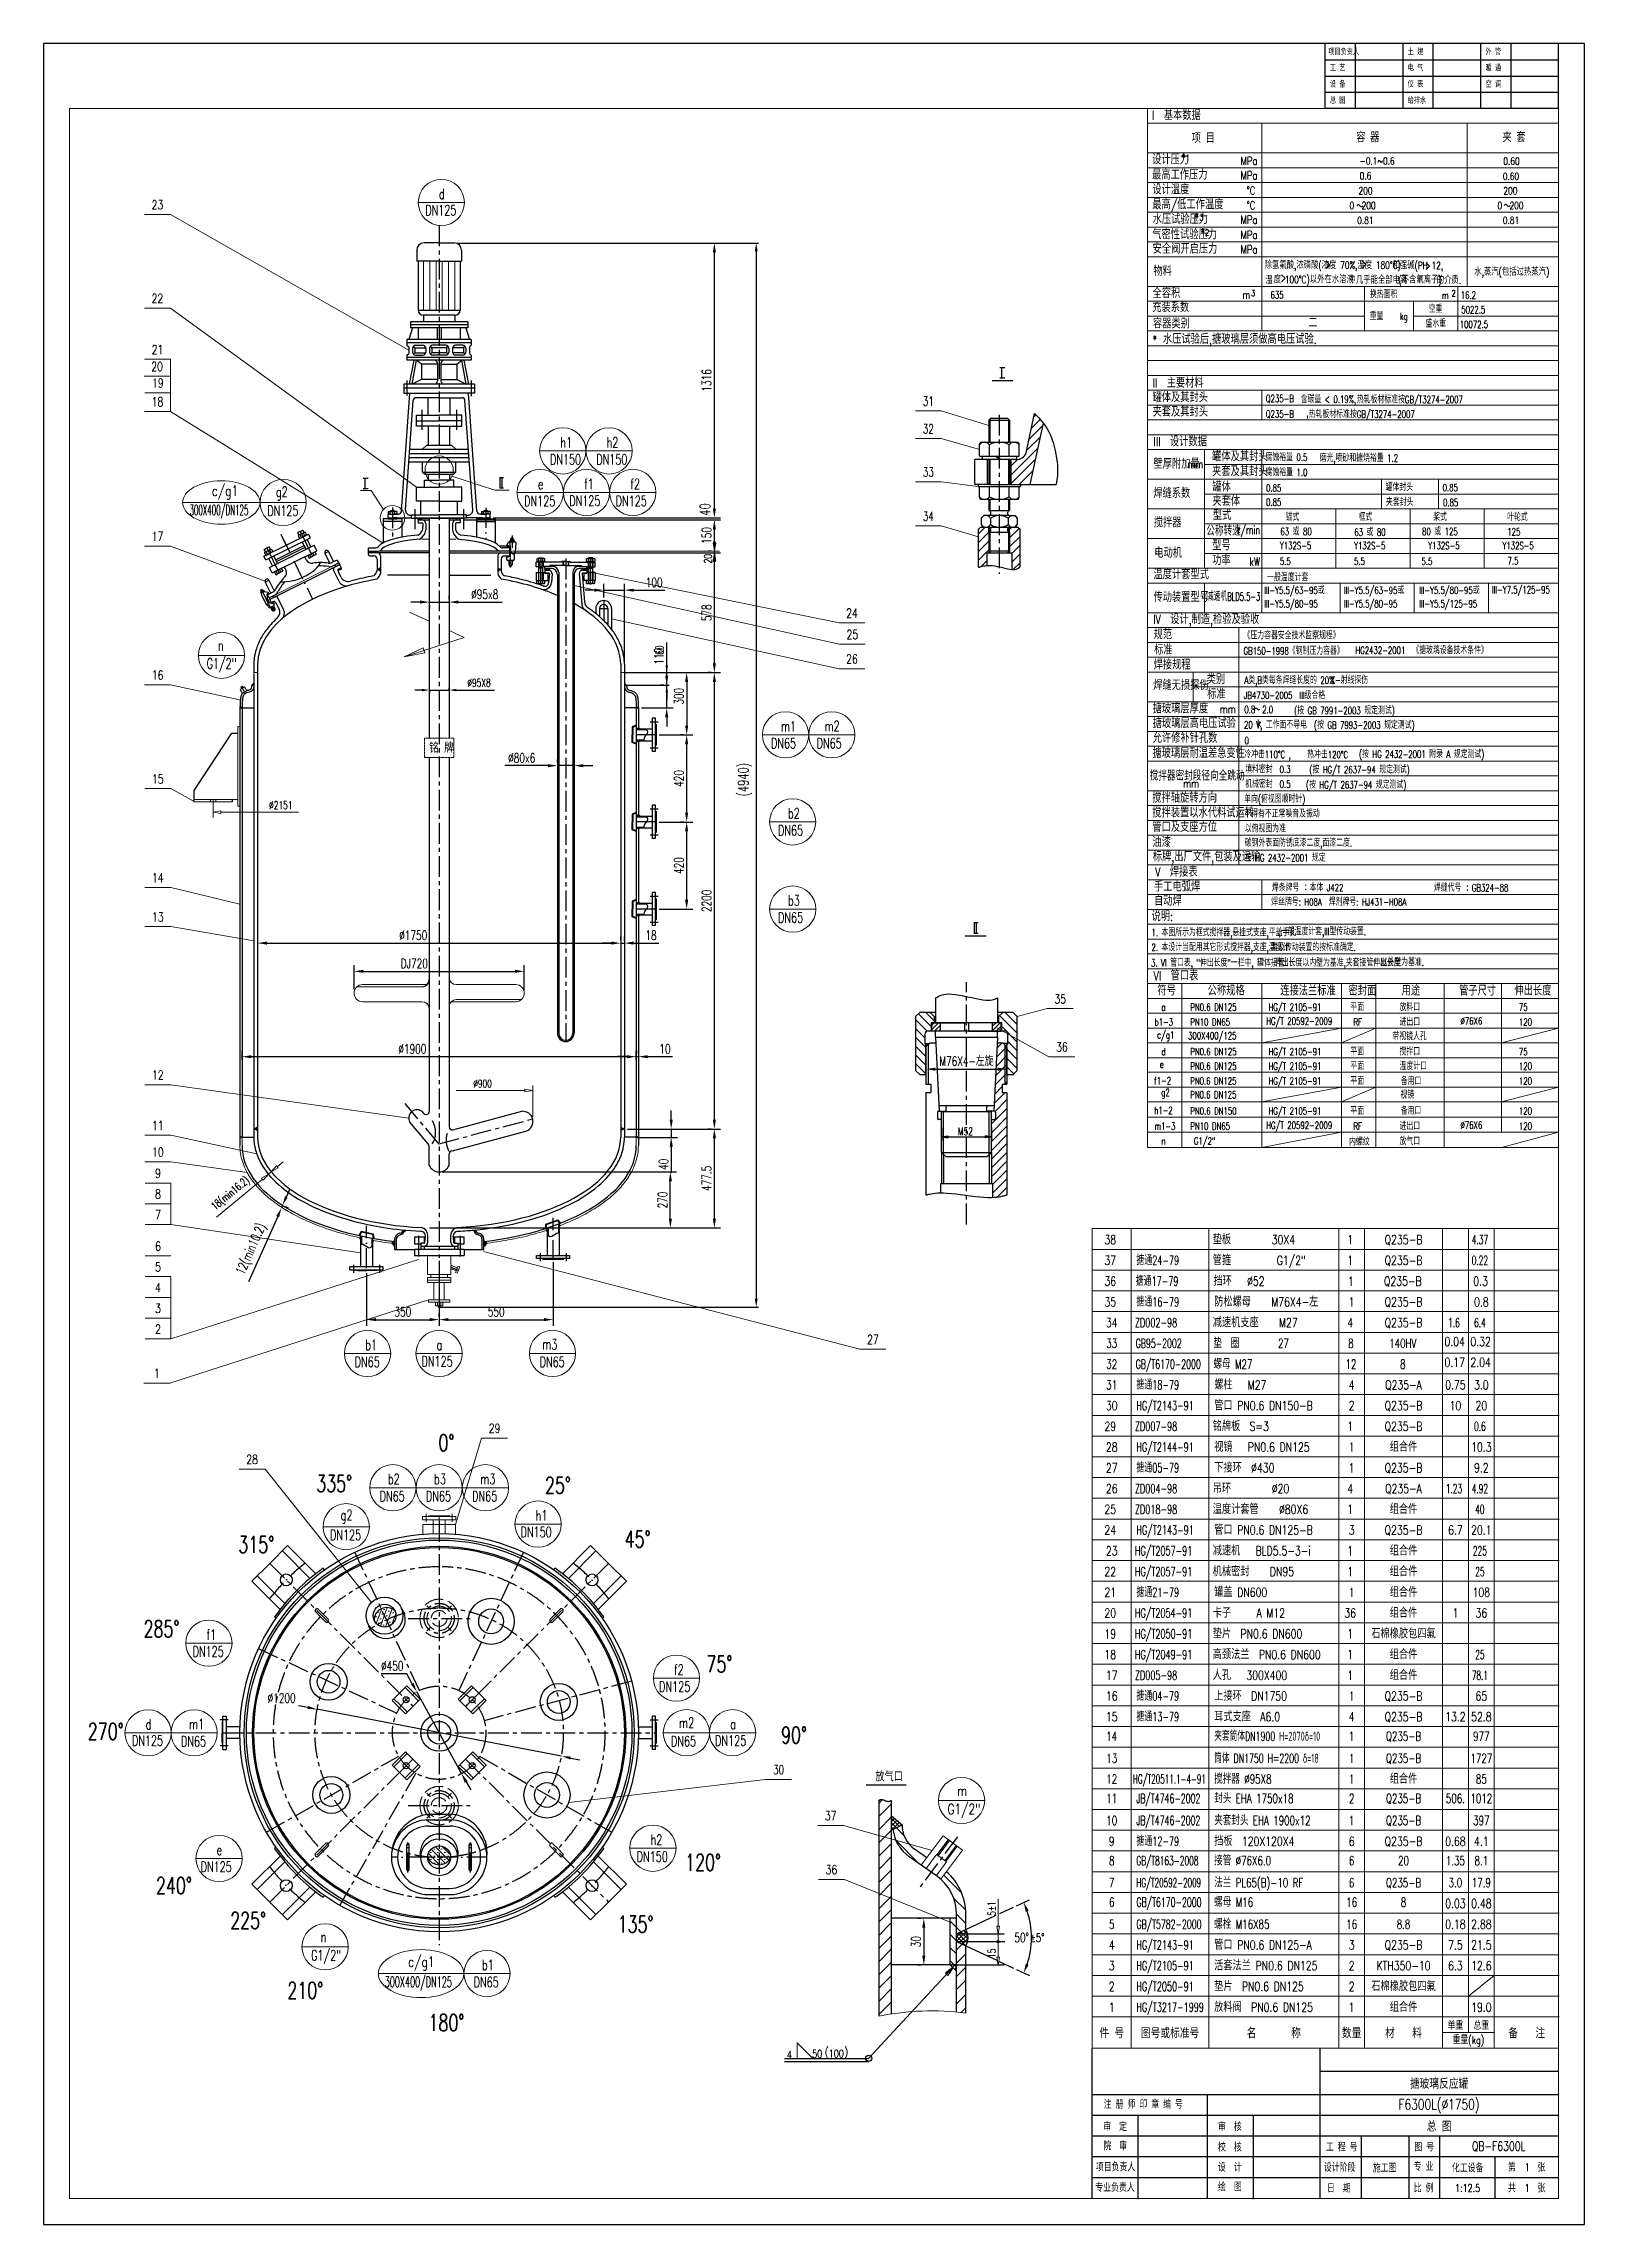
# Model space of a CAD drawing. Extents: x 21069 to 28494, y -750 to 9762.
import ezdxf
from ezdxf.enums import TextEntityAlignment as Align

# ---------------------------------------------------------------- set-up
doc = ezdxf.new("R2010")
doc.units = 0
doc.header["$LTSCALE"] = 8
for name, pattern in [('ACAD_ISO02W100', [15, 12, -3]), ('ACAD_ISO10W100', [18, 12, -3, 0, -3]), ('CENTER', [2, 1.25, -0.25, 0.25, -0.25]), ('HIDDEN', [0.375, 0.25, -0.125])]:
    doc.linetypes.add(name, pattern=pattern)
for name, color, linetype in [('1', 1, 'Continuous'), ('2', 7, 'CENTER'), ('3', 7, 'HIDDEN'), ('5', 7, 'Continuous'), ('BZCC', 7, 'Continuous'), ('K1', 4, 'Continuous'), ('tank', 1, 'Continuous'), ('tankx', 2, 'ACAD_ISO10W100'), ('tanky', 7, 'Continuous'), ('图层1', 1, 'Continuous'), ('图层2', 4, 'ACAD_ISO10W100'), ('点划线', 4, 'ACAD_ISO10W100')]:
    doc.layers.add(name, color=color, linetype=linetype)
doc.layers.add('标注', color=7, linetype='Continuous', lineweight=13)
doc.styles.add('hzfs', font='simplex.shx', dxfattribs={"width": 0.7, "bigfont": 'hzfs.shx'})
doc.styles.get("Standard").update_dxf_attribs({"font": 'txt', "width": 0.7, "bigfont": 'hztxt.shx'})
doc.dimstyles.new('ISO-25', dxfattribs={"dimtxt": 2.5, "dimasz": 2.5, "dimexe": 1.25, "dimexo": 0.625, "dimtad": 1, "dimtxsty": 'Standard', "dimcen": 2.5, "dimadec": 0, "dimazin": 0, "dimtfac": 1, "dimtmove": 0, "dimatfit": 3, "dimfxl": 1, "dimarcsym": 0})
doc.dimstyles.new('PVCAD$0', dxfattribs={"dimscale": 15, "dimtxt": 3, "dimasz": 3, "dimexe": 2, "dimexo": 1, "dimgap": 1, "dimtad": 1, "dimdec": 0, "dimzin": 0, "dimdsep": 46, "dimtxsty": 'hzfs', "dimcen": 2.5, "dimclrd": 4, "dimclre": 4, "dimadec": 0, "dimazin": 0, "dimtfac": 1, "dimtmove": 0, "dimatfit": 0, "dimfxl": 1, "dimarcsym": 0})
doc.dimstyles.new('PVCAD$2', dxfattribs={"dimscale": 15, "dimtxt": 3, "dimasz": 3, "dimexe": 2, "dimexo": 1, "dimgap": 1, "dimtad": 2, "dimtih": 1, "dimdec": 0, "dimzin": 0, "dimdsep": 46, "dimtxsty": 'hzfs', "dimcen": 2.5, "dimclrd": 4, "dimclre": 4, "dimadec": 0, "dimazin": 0, "dimtfac": 1, "dimtmove": 0, "dimatfit": 0, "dimfxl": 1, "dimarcsym": 0})
doc.dimstyles.new('PVCAD$3', dxfattribs={"dimscale": 15, "dimtxt": 3, "dimasz": 3, "dimexe": 2, "dimexo": 1, "dimgap": 1, "dimtad": 1, "dimtoh": 1, "dimdec": 0, "dimzin": 0, "dimdsep": 46, "dimtxsty": 'hzfs', "dimcen": 2.5, "dimclrd": 4, "dimclre": 4, "dimadec": 0, "dimazin": 0, "dimtfac": 1, "dimtmove": 0, "dimatfit": 0, "dimfxl": 1, "dimarcsym": 0})

msp = doc.modelspace()

# ---------------------------------------------------------------- texts
at = {"color": 0, "style": 'hzfs'}
for s, height, width, p in [('项目负责人', 29.2969, 0.75, (27259.998, 9707.655)), ('土 建', 29.2969, 0.75, (27642.4, 9707.655)), ('外 管', 29.2969, 0.75, (28017.4, 9707.655)), ('设 备', 29.2969, 0.75, (27267.4, 9551.405)), ('工 艺', 29.2969, 0.75, (27267.4, 9629.53)), ('仪 表', 29.2969, 0.75, (27642.4, 9551.405)), ('电 气', 29.2969, 0.75, (27642.4, 9629.53)), ('暖 通', 29.2969, 0.75, (28017.4, 9629.53)), ('空 调', 29.2969, 0.75, (28017.4, 9551.405)), ('总 图', 29.2969, 0.75, (27267.4, 9473.28)), ('给排水', 29.2969, 0.75, (27642.4, 9473.28)), ('减速机BLD5.5-3', 40, 0.6, (26675.424, 7076.79))]:
    msp.add_text(s, height=height, dxfattribs=dict(at, width=width)).set_placement(p)
at = {"lineweight": 13, "style": 'hzfs'}
for s, height, width, p in [('d', 50, 0.68, (22974.083, 9012.854)), ('DN125', 50, 0.68, (22908.003, 8934.324)), ('635', 35, 0.7, (26981.544, 8533.564)), ('换热面积', 35, 0.7, (27460.248, 8535.807)), ('m', 35, 0.7, (27807.971, 8531.97)), ('2', 30, 0.7, (27853.997, 8544.09)), ('16.2', 35, 0.7, (27898.348, 8532.016)), ('重量', 35, 0.7, (27459.59, 8430.847)), ('kg', 35, 0.7, (27604.828, 8430.114)), ('盛水重', 35, 0.7, (27728.586, 8394.557)), ('空重', 35, 0.7, (27743.866, 8465.226)), ('10072.5', 35, 0.7, (27893.378, 8391.414)), ('5022.5', 35, 0.7, (27900.811, 8462.028)), ('Q235-B', 35, 0.7, (26958.675, 8033.55)), ('Q235-B', 35, 0.7, (26958.675, 7959.334)), ('含碳量 < 0.19%%%,', 35, 0.7, (27126.705, 8030.48)), ('热轧板材标准按GB/T3274-2007', 35, 0.7, (27165.666, 7958.094)), ('热轧板材标准按GB/T3274-2007', 35, 0.7, (27397.559, 8029.104)), (',', 35, 0.7, (27153.727, 7964.136)), ('DN150', 50, 0.68, (23509.164, 7732.777)), ('h1', 50, 0.68, (23559.36, 7814.971)), ('DN150', 50, 0.68, (23732.035, 7732.777)), ('h2', 50, 0.68, (23782.231, 7814.971)), ('腐蚀裕量 0.5', 35, 0.7, (26957.618, 7750.9)), ('磨光,喷砂和搪烧裕量 1.2', 35, 0.7, (27218.642, 7746.993)), ('腐蚀裕量 1.0', 35, 0.7, (26957.618, 7677.965)), ('c/g1', 50, 0.75, (21878.858, 7581.752)), ('g2', 50, 0.68, (22188.426, 7577.156)), ('DN125', 50, 0.68, (23384.575, 7531.942)), ('e', 50, 0.68, (23450.969, 7614.136)), ('DN125', 50, 0.68, (23602.044, 7533.712)), ('f1', 50, 0.68, (23673.837, 7615.007)), ('DN125', 50, 0.68, (23825.816, 7532.813)), ('f2', 50, 0.68, (23896.709, 7615.007)), ('0.85', 35, 0.7, (26959.971, 7602.678)), ('0.85', 35, 0.7, (26959.971, 7534.448)), ('罐体封头', 35, 0.7, (27535.869, 7605.916)), ('夹套封头', 35, 0.7, (27537.666, 7534.001)), ('0.85', 35, 0.7, (27810.946, 7604.118)), ('300X400/DN125', 50, 0.5, (21771.92, 7489.215)), ('DN125', 50, 0.68, (22147.205, 7485.269)), ('锚式', 35, 0.7, (27053.653, 7462.085)), ('框式', 35, 0.7, (27406.04, 7462.085)), ('桨式', 35, 0.7, (27765.619, 7462.085)), ('0.85', 35, 0.7, (27812.744, 7532.203)), ('叶轮式', 35, 0.7, (28121.601, 7462.085)), ('Y132S-5', 35, 0.7, (27026.594, 7324.907)), ('63 或 80', 35, 0.7, (27029.332, 7392.684)), ('Y132S-5', 35, 0.7, (27384.094, 7324.907)), ('63 或 80', 35, 0.7, (27385.28, 7389.415)), ('80 或 125', 35, 0.7, (27712.067, 7392.684)), ('Y132S-5', 35, 0.7, (27741.594, 7324.907)), ('Y132S-5', 35, 0.7, (28099.094, 7324.907)), ('125', 35, 0.7, (28122.575, 7391.722)), ('5.5', 35, 0.7, (27026.594, 7249.311)), ('5.5', 35, 0.7, (27383.921, 7249.311)), ('5.5', 35, 0.7, (27708.921, 7249.311)), ('7.5', 35, 0.7, (28123.975, 7251.619)), ('III-Y5.5/63-95或', 35, 0.7, (26951.099, 7109.459)), ('一般温度计套', 35, 0.7, (26965.327, 7171.645)), ('III-Y5.5/63-95或', 35, 0.7, (27334.631, 7109.459)), ('III-Y5.5/80-95或', 35, 0.7, (27697.804, 7109.459)), ('III-Y7.5/125-95', 35, 0.7, (28048.253, 7112.001)), ('III-Y5.5/80-95', 35, 0.7, (26951.099, 7044.459)), ('III-Y5.5/80-95', 35, 0.7, (27334.631, 7044.459)), ('III-Y5.5/125-95', 35, 0.7, (27697.804, 7044.459)), ('n', 50, 0.68, (21908.487, 6835.72)), ('GB150-1998《钢制压力容器》', 35, 0.7, (26851.289, 6817.259)), ('《压力容器安全技术监察规程》', 35, 0.7, (26851.289, 6891.319)), ('HG2432-2001  《搪玻璃设备技术条件》', 35, 0.7, (27390.652, 6820.334)), ('G1/2"', 50, 0.68, (21854.603, 6749.188)), ('JB4730-2005  III级合格', 35, 0.7, (26853.127, 6603.244)), ('A类,B类每条焊缝长度的 20%%%', 35, 0.7, (26855.778, 6675.872)), ('X-射线探伤', 35, 0.7, (27271.296, 6676.463)), ('0.8  2.0', 35, 0.7, (26855.27, 6534.4)), ('(按 GB 7991-2003 规定测试)', 35, 0.7, (27095.752, 6529.605)), ('DN65', 50, 0.68, (24574.082, 6364.562)), ('m1', 50, 0.68, (24622.063, 6446.755)), ('DN65', 50, 0.68, (24793.925, 6364.562)), ('m2', 50, 0.68, (24832.82, 6447.512)), ('20 V, 工作面不导电', 35, 0.7, (26853.697, 6460.888)), ('0', 35, 0.7, (26856.298, 6385.049)), ('k', 35, 0.7, (26918.172, 6468.772)), ('(按 GB 7993-2003 规定测试)', 35, 0.7, (27191.066, 6459.858)), ('铭 牌', 50, 0.75, (22926.291, 6343.563)), ('冷冲击110%%dC ,', 35, 0.7, (26854.895, 6317.988)), ('热冲击120%%dC', 35, 0.7, (27158.276, 6317.116)), ('(按 HG 2432-2001 附录 A 规定测试)', 35, 0.7, (27407.593, 6319.196)), ('机械密封  0.5', 35, 0.7, (26859.658, 6175.024)), ('填料密封  0.3', 35, 0.7, (26859.658, 6246.524)), ('(按 HG/T 2637-94 规定测试)', 35, 0.7, (27152.516, 6171.893)), ('(按 HG/T 2637-94 规定测试)', 35, 0.7, (27168.946, 6244.958)), ('单向(俯视图顺时针)', 35, 0.7, (26854.895, 6103.639)), ('DN65', 50, 0.68, (24608.166, 5944.604)), ('b2', 50, 0.68, (24656.147, 6026.797)), ('不得有不正常噪音及振动', 35, 0.7, (26854.895, 6032.189)), ('以俯视图为准', 35, 0.7, (26857.277, 5960.74)), ('碳钢外表面防锈底漆二度,面漆二度.', 35, 0.7, (26857.277, 5891.671)), ('按 HG 2432-2001 规定', 35, 0.7, (26857.277, 5820.222)), ('焊条牌号', 35, 0.7, (26987.807, 5675.593)), (':', 35, 0.7, (27145.48, 5683.564)), ('本体 J422  ', 35, 0.7, (27169.934, 5675.909)), ('焊缝代号', 35, 0.7, (27768.74, 5675.593)), (':', 35, 0.7, (27925.425, 5679.743)), ('GB324-88', 35, 0.7, (27951.367, 5675.593)), ('DN65', 50, 0.68, (24608.419, 5524.604)), ('b3', 50, 0.68, (24656.4, 5606.797)), ('焊丝牌号: H08A  焊剂牌号: HJ431-H08A', 35, 0.7, (26984.954, 5607.108)), ('1. 本图所示为框式搅拌器,悬挂式支座,平盖手孔', 35, 0.7, (26407.808, 5459.976)), (' ,一般温度计套,III型传动装置.', 35, 0.7, (27003.979, 5464.536)), ('2. 本设计当配用其它形式搅拌器,支座,温度计', 35, 0.7, (26407.808, 5388.476)), ('套及传动装置的按标准确定.', 35, 0.7, (26984.974, 5388.705)), ('3. VI 管口表, "伸出长度"一栏中, 罐体接管', 35, 0.7, (26405.549, 5313.606)), ('伸出长度以内壁为基准,夹套接管伸出长度', 35, 0.7, (27003.014, 5314.306)), ('以外壁为基准.', 35, 0.7, (27511.983, 5315.914)), ('符号', 44, 0.75, (26436.604, 5174.36)), ('公称规格', 44, 0.75, (26678.55, 5174.36)), ('连接法兰标准', 44, 0.75, (27028.606, 5174.36)), ('密封面', 44, 0.75, (27357.096, 5174.131)), ('用途', 44, 0.75, (27613.173, 5174.131)), ('管子尺寸', 44, 0.75, (27890.239, 5174.131)), ('伸出长度', 44, 0.75, (28156.844, 5174.359)), ('b1-3', 35, 0.7, (26422.693, 5028.381)), ('a', 35, 0.7, (26455.837, 5099.881)), ('PN0.6 DN125', 35, 0.7, (26595.302, 5099.881)), ('PN10 DN65', 35, 0.7, (26595.302, 5028.381)), ('HG/T 20592-2009', 35, 0.7, (26960.649, 5032.608)), ('HG/T 2105-91', 35, 0.7, (26971.775, 5099.881)), ('平面', 35, 0.7, (27366.271, 5099.881)), ('RF', 35, 0.7, (27381.152, 5028.381)), ('放料口', 35, 0.7, (27603.224, 5099.881)), ('进出口', 35, 0.7, (27603.224, 5028.381)), ('%%C76X6', 35, 0.7, (27896.969, 5033.312)), ('75', 35, 0.7, (28178.579, 5099.881)), ('120', 35, 0.7, (28178.579, 5028.381)), ('c/g1', 35, 0.7, (26434.983, 4965.904)), ('300X400/125', 35, 0.7, (26584.194, 4962.431)), ('带视镜人孔', 35, 0.7, (27568.933, 4958.839)), (' e', 35, 0.7, (26430.901, 4824.757)), ('d', 35, 0.7, (26455.837, 4885.381)), ('PN0.6 DN125', 35, 0.7, (26595.302, 4885.381)), ('PN0.6 DN125', 35, 0.7, (26595.302, 4815.441)), ('HG/T 2105-91', 35, 0.7, (26971.775, 4885.381)), ('HG/T 2105-91', 35, 0.7, (26971.775, 4815.441)), ('平面', 35, 0.7, (27366.271, 4885.381)), ('平面', 35, 0.7, (27366.271, 4815.441)), ('温度计口', 35, 0.7, (27603.224, 4815.441)), ('搅拌口', 35, 0.7, (27603.224, 4885.381)), ('75', 35, 0.7, (28178.579, 4885.381)), ('120', 35, 0.7, (28178.579, 4815.441)), ('f1-2', 35, 0.7, (26420.534, 4745.475)), ('PN0.6 DN125', 35, 0.7, (26594.75, 4743.941)), ('HG/T 2105-91', 35, 0.7, (26971.775, 4743.941)), ('平面', 35, 0.7, (27366.271, 4743.941)), ('备用口', 35, 0.7, (27608.892, 4743.453)), ('120', 35, 0.7, (28178.579, 4743.941)), ('h1-2', 35, 0.7, (26420.665, 4601.989)), ('g2', 35, 0.7, (26454.908, 4689.156)), ('PN0.6 DN125', 35, 0.7, (26594.581, 4677.991)), ('PN0.6 DN150', 35, 0.7, (26595.302, 4599.381)), ('HG/T 2105-91', 35, 0.7, (26971.775, 4599.381)), ('平面', 35, 0.7, (27366.271, 4599.381)), ('视镜', 35, 0.7, (27607.575, 4677.37)), ('备用口', 35, 0.7, (27608.892, 4600.453)), ('120', 35, 0.7, (28178.579, 4599.381)), ('m1-3', 35, 0.7, (26422.693, 4526.321)), ('PN10 DN65', 35, 0.7, (26595.302, 4526.321)), ('HG/T 20592-2009', 35, 0.7, (26960.649, 4530.548)), ('RF', 35, 0.7, (27381.152, 4526.321)), ('进出口', 35, 0.7, (27603.224, 4526.321)), ('%%C76X6', 35, 0.7, (27896.969, 4531.252)), ('120', 35, 0.7, (28178.579, 4526.321)), ('n', 35, 0.7, (26455.837, 4454.821)), ('G1/2"', 35, 0.7, (26612.152, 4454.821)), ('内螺纹', 35, 0.7, (27360.069, 4451.04)), ('放气口', 35, 0.7, (27603.224, 4453.26)), ('b1', 50, 0.68, (22618.546, 3464.7)), ('a', 50, 0.68, (22962.966, 3464.7)), ('m3', 50, 0.68, (23471.455, 3467.043)), ('DN65', 50, 0.68, (22568.35, 3382.506)), ('DN125', 50, 0.68, (22890.044, 3385.178)), ('DN65', 50, 0.68, (23459.549, 3382.506)), ('b2', 50, 0.68, (22727.866, 2817.88)), ('b3', 50, 0.68, (22950.737, 2817.88)), ('m3', 50, 0.68, (23173.609, 2817.88)), ('DN65', 50, 0.68, (22688.189, 2734.93)), ('DN65', 50, 0.68, (22911.061, 2734.93)), ('DN65', 50, 0.68, (23133.932, 2734.93)), ('g2', 50, 0.68, (22500.74, 2644.599)), ('h1', 50, 0.68, (23440.226, 2642.156)), ('DN125', 50, 0.68, (22449.169, 2548.166)), ('DN150', 50, 0.68, (23367.303, 2562.635)), ('f1', 50, 0.68, (21853.866, 2067.709)), ('DN125', 50, 0.68, (21787.178, 1986.383)), ('f2', 50, 0.68, (24107.236, 1899.343)), ('DN125', 50, 0.68, (24035.043, 1817.149)), ('d', 50, 0.68, (21560.808, 1635.621)), ('m1', 50, 0.68, (21770.079, 1636.378)), ('m2', 50, 0.68, (24131.193, 1642.689)), ('DN125', 50, 0.68, (21494.728, 1557.091)), ('DN65', 50, 0.68, (21730.403, 1553.428)), ('DN65', 50, 0.68, (24091.93, 1554.122)), ('DN125', 50, 0.68, (24304.83, 1556.794)), ('a', 50, 0.68, (24377.752, 1636.316)), ('G1/2"', 50, 0.75, (25425.455, 1226.879)), ('m', 50, 0.75, (25470.994, 1315.075)), ('e', 50, 0.68, (21903.025, 1029.878)), ('h2', 50, 0.68, (23993.815, 1079.108)), ('DN125', 50, 0.68, (21825.713, 948.688)), ('DN150', 50, 0.68, (23927.127, 997.782)), ('n', 50, 0.68, (22403.592, 610.046)), ('G1/2"', 50, 0.68, (22358.053, 521.85)), ('c/g1', 50, 0.75, (22826.064, 490.647)), ('b1', 50, 0.68, (23181.271, 475.732)), ('300X400/DN125', 50, 0.57, (22712.588, 394.024)), ('DN65', 50, 0.68, (23141.594, 392.782))]:
    msp.add_text(s, height=height, dxfattribs=dict(at, width=width)).set_placement(p)
at = {"linetype": 'ByBlock', "lineweight": 13, "style": 'hzfs', "width": 0.7}
for s, p in [('14', (26216.197, 1581.092)), ('1', (27372.447, 1581.092)), ('Q235-B', (27622.447, 1581.092)), ('977', (27997.447, 1581.092))]:
    msp.add_text(s, height=43.75, dxfattribs=at).set_placement(p, align=Align.CENTER)
at = {"linetype": 'ByBlock', "lineweight": 13, "style": 'hzfs', "width": 0.63}
msp.add_text('夹套筒体DN1900 H=2070δ=10', height=43.75, dxfattribs=at).set_placement((26709.947, 1581.092))
at = {"color": 7, "linetype": 'ByBlock', "lineweight": 13, "style": 'hzfs', "width": 0.75}
for s, p in [('(', (24834.36, 62.209)), (')', (24928.466, 62.881)), ('4', (24650.714, 48.868)), ('50', (24772.723, 53.039)), ('100', (24852.7, 54.567))]:
    msp.add_text(s, height=37.5, dxfattribs=at).set_placement(p)
at = {"lineweight": 13, "insert": (24256.484, 7516.417), "char_height": 50, "attachment_point": 5, "rotation": 90, "style": 'hzfs'}
msp.add_mtext('40', dxfattribs=at)
at = {"color": 7, "linetype": 'ByBlock', "lineweight": 13, "char_height": 37.5, "attachment_point": 5, "style": 'hzfs'}
for s, insert, rotation in [('18(min16.2)', (21971.902, 4216.594), 39.523201), ('5%%P1', (25637.837, 772.146), 90), ('15', (25637.837, 556.745), 90)]:
    msp.add_mtext(s, dxfattribs=dict(at, insert=insert, rotation=rotation))
at = {"lineweight": 13, "char_height": 50, "attachment_point": 1, "style": 'hzfs'}
for s, insert, width in [('{\\H1.6x;0%%D}', (22971.59, 3057.473), 242.44444), ('{\\H1.6x;335%%d}', (22382.774, 2861.02), 242.44444), ('{\\H1.6x;25%%D}', (23484.728, 2852.507), 180.86393), ('{\\H1.6x;315%%d}', (22007.342, 2566.685), 242.44444), ('{\\H1.6x;45%%d}', (23869.248, 2593.586), 242.44444), ('{\\H1.6x;285%%d}', (21550.538, 2160.719), 242.44444), ('{\\H1.6x;75%%D}', (24263.111, 1991.219), 242.44444), ('{\\H1.6x;270%%d}', (21281.906, 1665.907), 242.44444), ('{\\H1.6x;90%%d}', (24622.68, 1648.41), 242.44444), ('{\\H1.6x;120%%d}', (24160.328, 1034.538), 242.44444), ('{\\H1.6x;240%%D}', (21610.511, 922.949), 242.44444), ('{\\H1.6x;225%%d}', (21968.086, 754.812), 242.44444), ('{\\H1.6x;135%%d}', (23835.159, 736.937), 242.44444), ('{\\H1.6x;210%%d}', (22243.494, 417.447), 242.44444), ('{\\H1.6x;180%%d}', (22923.452, 262.457), 242.44444)]:
    msp.add_mtext(s, dxfattribs=dict(at, insert=insert, width=width))
at = {"layer": '1', "color": 7, "linetype": 'ByBlock', "lineweight": 13, "insert": (24270.645, 7279.209), "char_height": 37.5, "attachment_point": 5, "rotation": 90, "style": 'hzfs'}
msp.add_mtext('20', dxfattribs=at)
at = {"layer": '1', "color": 7, "linetype": 'ByBlock', "lineweight": 13, "insert": (23184.243, 4749.099), "char_height": 37.5, "attachment_point": 5, "style": 'hzfs'}
msp.add_mtext('%%C900', dxfattribs=at)
at = {"layer": '2', "color": 7, "linetype": 'ByBlock', "lineweight": 13, "style": 'hzfs', "width": 0.7}
for s, p in [('%%C2151', (22155.723, 6072.372)), ('M52', (25475.31, 4500.13))]:
    msp.add_text(s, height=37.5, dxfattribs=at).set_placement(p)
at = {"layer": '2', "color": 0, "linetype": 'ByBlock', "style": 'hzfs', "width": 0.75}
for s, height, p in [('搪玻璃反应罐', 50, (27793.963, -68.908)), ('F6300L(%%C1750)', 50, (27793.963, -175.158)), ('总 图', 50, (27793.963, -275.158)), ('QB-F6300L', 43.75, (28081.463, -375.158)), ('施工图', 37.5, (27531.463, -475.158)), ('化工设备', 37.5, (27931.463, -475.158)), ('1', 37.5, (28218.963, -475.158)), ('1:12.5', 37.5, (27931.463, -575.158)), ('1', 37.5, (28218.963, -575.158))]:
    msp.add_text(s, height=height, dxfattribs=at).set_placement(p, align=Align.MIDDLE)
at = {"layer": '2', "linetype": 'ByBlock', "style": 'hzfs', "width": 0.75}
for s, p in [('注 册 师 印 章 编 号', (26177.637, -191.936)), ('审  定', (26175.23, -299.818)), ('审  核', (26728.26, -299.94)), ('院  审', (26176.068, -392.206)), ('校  核', (26728.26, -398.296)), ('工 程 号', (27248.577, -397.849)), ('图 号', (27674.424, -397.849)), ('项目负责人', (26139.711, -494.053)), ('设  计', (26728.26, -495.36)), ('设计阶段', (27238.393, -496.136)), ('专 业', (27671.332, -491.942)), ('第     张 ', (28125.73, -495.305)), ('专业负责人', (26137.401, -592.582)), ('绘  图', (26728.361, -589.624)), ('日  期', (27253.311, -595.879)), ('比 例', (27671.397, -595.305)), ('共     张', (28125.73, -595.305))]:
    msp.add_text(s, height=37.5, dxfattribs=at).set_placement(p)
at = {"layer": '5', "style": 'hzfs', "width": 0.75}
msp.add_text('%%P5%%d', height=40.5, dxfattribs=at).set_placement((25821.82, 611.682))
at = {"layer": 'tanky', "linetype": 'ByBlock', "lineweight": 13, "style": 'hzfs'}
for s, width, p in [('23', 0.75, (21617.402, 8963.626)), ('22', 0.75, (21617.402, 8512.101)), ('21', 0.75, (21617.669, 8265.71)), ('20', 0.75, (21615.854, 8184.092)), ('19', 0.75, (21619.484, 8104.287)), ('18', 0.75, (21617.669, 8013.6)), ('31', 0.7, (25332.474, 8016.888)), ('32', 0.7, (25332.474, 7883.581)), ('33', 0.7, (25332.474, 7675.101)), ('34', 0.7, (25332.474, 7462.277)), ('17', 0.75, (21618.016, 7364.84)), ('24', 0.75, (24964.489, 6994.825)), ('25', 0.75, (24966.256, 6892.232)), ('16', 0.75, (21618.355, 6696.271)), ('26', 0.75, (24964.489, 6774.061)), ('15', 0.75, (21618.728, 6195.909)), ('14', 0.75, (21618.973, 5719.176)), ('13', 0.75, (21619.074, 5530.656)), ('35', 0.75, (25968.054, 5135.508)), ('36', 0.75, (25976.131, 4903.705)), ('12', 0.75, (21619.268, 4768.307)), ('11', 0.75, (21619.404, 4525.085)), ('10', 0.75, (21619.473, 4396.935)), ('9', 0.75, (21620.061, 4294.814)), ('8', 0.75, (21620.061, 4194.814)), ('7', 0.75, (21620.061, 4094.814)), ('38', 0.75, (26209.229, 3974.842)), ('1', 0.75, (27365.479, 3974.842)), ('Q235-B', 0.75, (27622.447, 3974.842)), ('4.37', 0.6, (27990.479, 3974.842)), ('6', 0.75, (21620.061, 3943.625)), ('37', 0.75, (26209.229, 3874.842)), ('1', 0.75, (27365.479, 3874.842)), ('Q235-B', 0.75, (27622.447, 3874.842)), ('0.22', 0.6, (27990.479, 3874.842)), ('5', 0.75, (21620.061, 3843.625)), ('4', 0.75, (21620.061, 3743.625)), ('36', 0.75, (26209.229, 3774.842)), ('1', 0.75, (27368.963, 3774.842)), ('Q235-B', 0.75, (27618.963, 3774.842)), ('0.3', 0.75, (27993.963, 3774.842)), ('3', 0.75, (21620.061, 3643.625)), ('35', 0.75, (26209.229, 3674.842)), ('1', 0.75, (27372.447, 3674.842)), ('Q235-B', 0.75, (27622.447, 3674.842)), ('0.8', 0.75, (27997.447, 3674.842)), ('2', 0.75, (21620.061, 3543.625)), ('34', 0.75, (26216.197, 3574.842)), ('4', 0.75, (27365.479, 3574.842)), ('Q235-B', 0.75, (27622.447, 3574.842)), ('1.6', 0.6, (27865.479, 3574.842)), ('6.4', 0.6, (27990.479, 3574.842)), ('27', 0.75, (25065.263, 3493.554)), ('33', 0.7, (26216.197, 3474.842)), ('8', 0.7, (27368.963, 3474.842)), ('140HV', 0.7, (27618.963, 3474.842)), ('0.04', 0.75, (27868.963, 3483.683)), ('0.32', 0.75, (27993.963, 3483.683)), ('1', 0.75, (21614.561, 3330.5)), ('32', 0.7, (26216.197, 3374.842)), ('12', 0.7, (27368.963, 3374.842)), ('8', 0.7, (27618.963, 3374.842)), ('0.17', 0.75, (27868.963, 3383.683)), ('2.04', 0.75, (27993.963, 3383.683)), ('31', 0.75, (26216.197, 3274.842)), ('4', 0.75, (27372.447, 3274.842)), ('Q235-A', 0.75, (27622.447, 3274.842)), ('0.75', 0.75, (27872.447, 3274.842)), ('3.0', 0.75, (27997.447, 3274.842)), ('30', 0.75, (26216.197, 3174.842)), ('2', 0.75, (27372.447, 3174.842)), ('Q235-B', 0.75, (27622.447, 3174.842)), ('10', 0.75, (27872.447, 3174.842)), ('20', 0.75, (27997.447, 3174.842)), ('29', 0.75, (23242.02, 3065.369)), ('29', 0.75, (26209.229, 3074.842)), ('1', 0.75, (27365.479, 3074.842)), ('Q235-B', 0.75, (27622.447, 3074.842)), ('0.6', 0.6, (27990.479, 3074.842)), ('28', 0.75, (22073.48, 2915.958)), ('28', 0.75, (26216.197, 2974.842)), ('1', 0.75, (27372.447, 2974.842)), ('组合件', 0.75, (27622.447, 2974.842)), ('10.3', 0.75, (27997.447, 2974.842)), ('27', 0.75, (26216.197, 2874.842)), ('1', 0.75, (27372.447, 2874.842)), ('Q235-B', 0.75, (27622.447, 2874.842)), ('9.2', 0.75, (27997.447, 2874.842)), ('26', 0.75, (26216.197, 2774.842)), ('4', 0.75, (27365.479, 2774.842)), ('Q235-A', 0.75, (27622.447, 2774.842)), ('1.23', 0.6, (27865.479, 2774.842)), ('4.92', 0.6, (27990.479, 2774.842)), ('25', 0.75, (26209.229, 2674.842)), ('1', 0.75, (27365.479, 2674.842)), ('组合件', 0.75, (27622.447, 2674.842)), ('40', 0.6, (27990.479, 2674.842)), ('24', 0.75, (26209.229, 2574.842)), ('3', 0.75, (27372.447, 2574.842)), ('Q235-B', 0.75, (27622.447, 2574.842)), ('组合件', 0.75, (27622.447, 2474.842)), ('6.7', 0.75, (27872.447, 2574.842)), ('20.1', 0.75, (27997.447, 2574.842)), ('22', 0.75, (26209.229, 2374.842)), ('23', 0.75, (26216.197, 2474.842)), ('1', 0.75, (27365.479, 2474.842)), ('1', 0.75, (27365.479, 2374.842)), ('组合件', 0.75, (27622.447, 2374.842)), ('225', 0.6, (27990.479, 2474.842)), ('25', 0.6, (27990.479, 2374.842)), ('21', 0.75, (26209.229, 2274.842)), ('1', 0.75, (27372.447, 2274.842)), ('组合件', 0.75, (27622.447, 2274.842)), ('108', 0.75, (27997.447, 2274.842)), ('20', 0.75, (26209.229, 2174.842)), ('36', 0.75, (27365.479, 2174.842)), ('组合件', 0.75, (27622.447, 2174.842)), ('1', 0.75, (27872.447, 2174.842)), ('36', 0.75, (27997.447, 2174.842)), ('19', 0.75, (26209.229, 2074.842)), ('1', 0.75, (27365.479, 2074.842)), ('石棉橡胶包四氟', 0.75, (27622.447, 2074.842)), ('18', 0.75, (26209.229, 1974.842)), ('1', 0.75, (27365.479, 1974.842)), ('组合件', 0.75, (27622.447, 1974.842)), ('25', 0.6, (27990.479, 1974.842)), ('17', 0.75, (26216.197, 1874.842)), ('1', 0.75, (27365.479, 1874.842)), ('组合件', 0.75, (27622.447, 1874.842)), ('78.1', 0.6, (27990.479, 1874.842)), ('16', 0.75, (26216.197, 1774.842)), ('1', 0.75, (27372.447, 1774.842)), ('Q235-B', 0.75, (27622.447, 1774.842)), ('65', 0.75, (27997.447, 1774.842)), ('15', 0.75, (26216.197, 1674.842)), ('4', 0.75, (27372.447, 1674.842)), ('Q235-B', 0.75, (27622.447, 1674.842)), ('13.2', 0.75, (27872.447, 1674.842)), ('52.8', 0.75, (27997.447, 1674.842)), ('13', 0.7, (26216.197, 1474.842)), ('1', 0.7, (27372.447, 1474.842)), ('Q235-B', 0.7, (27622.447, 1474.842)), ('1727', 0.7, (27997.447, 1474.842)), ('30', 0.7, (24610.93, 1420.094)), ('12', 0.7, (26216.197, 1374.842)), ('1', 0.7, (27372.447, 1374.842)), ('组合件', 0.75, (27622.447, 1374.842)), ('85', 0.7, (27997.447, 1374.842)), ('11', 0.7, (26216.197, 1281.092)), ('2', 0.7, (27372.447, 1281.092)), ('Q235-B', 0.7, (27622.447, 1281.092)), ('506.', 0.7, (27872.447, 1281.092)), ('1012', 0.7, (27997.447, 1281.092)), ('37', 0.75, (24861.668, 1198.05)), ('10', 0.7, (26216.197, 1174.842)), ('1', 0.7, (27372.447, 1174.842)), ('Q235-B', 0.7, (27622.447, 1174.842)), ('397', 0.7, (27997.447, 1174.842)), ('9', 0.75, (26216.197, 1074.842)), ('6', 0.75, (27372.447, 1074.842)), ('Q235-B', 0.75, (27622.447, 1074.842)), ('0.68', 0.75, (27872.447, 1074.842)), ('4.1', 0.75, (27997.447, 1074.842)), ('36', 0.75, (24865.681, 937.813)), ('8', 0.7, (26216.197, 981.092)), ('6', 0.7, (27372.447, 981.092)), ('20', 0.7, (27622.447, 981.092)), ('1.35', 0.7, (27872.447, 981.092)), ('8.1', 0.7, (27997.447, 981.092)), ('7', 0.7, (26216.197, 874.842)), ('6', 0.7, (27372.447, 874.842)), ('Q235-B', 0.7, (27622.447, 874.842)), ('3.0', 0.7, (27872.447, 874.842)), ('17.9', 0.7, (27997.447, 874.842)), ('6', 0.7, (26216.197, 781.092)), ('16', 0.7, (27372.447, 781.092)), ('8', 0.7, (27622.447, 781.092)), ('0.03', 0.75, (27872.447, 774.842)), ('0.48', 0.75, (27997.447, 774.842)), ('5', 0.7, (26216.197, 674.842)), ('16', 0.7, (27372.447, 674.842)), ('8.8', 0.7, (27622.447, 674.842)), ('0.18', 0.75, (27872.447, 674.842)), ('2.88', 0.75, (27997.447, 674.842)), ('4', 0.75, (26216.197, 574.842)), ('3', 0.75, (27372.447, 574.842)), ('Q235-B', 0.75, (27622.447, 574.842)), ('7.5', 0.75, (27872.447, 574.842)), ('21.5', 0.75, (27997.447, 574.842)), ('3', 0.75, (26216.197, 474.842)), ('2', 0.75, (27372.447, 474.842)), ('KTH350-10', 0.75, (27622.447, 474.842)), ('石棉橡胶包四氟', 0.75, (27622.447, 374.842)), ('6.3', 0.75, (27872.447, 474.842)), ('12.6', 0.75, (27997.447, 474.842)), ('2', 0.75, (26216.197, 374.842)), ('1', 0.75, (26216.197, 274.842)), ('2', 0.75, (27372.447, 374.842)), ('1', 0.75, (27372.447, 274.842)), ('组合件', 0.75, (27622.447, 274.842)), ('19.0', 0.75, (27997.447, 274.842))]:
    msp.add_text(s, height=43.75, dxfattribs=dict(at, width=width)).set_placement(p, align=Align.CENTER)
for s, width, p in [('垫板        30X4', 0.75, (26702.979, 3974.842)), ('搪通24-79', 0.65, (26334.947, 3874.842)), ('管箍         G1/2"', 0.75, (26702.979, 3874.842)), ('搪通17-79', 0.65, (26331.463, 3774.842)), ('挡环   %%C52', 0.75, (26706.463, 3774.842)), ('搪通16-79', 0.65, (26334.947, 3674.842)), ('防松螺母    M76X4-左', 0.75, (26709.947, 3674.842)), ('ZD002-98', 0.65, (26327.979, 3574.842)), ('减速机支座    M27', 0.75, (26702.979, 3574.842)), ('GB95-2002', 0.63, (26331.463, 3474.842)), ('垫  圈        27', 0.7, (26706.463, 3474.842)), ('GB/T6170-2000', 0.63, (26331.463, 3374.842)), ('螺母 M27', 0.7, (26706.463, 3374.842)), ('搪通18-79', 0.65, (26334.947, 3274.842)), ('螺柱   M27', 0.75, (26709.947, 3274.842)), ('HG/T2143-91', 0.65, (26334.947, 3174.842)), ('管口 PN0.6 DN150-B', 0.75, (26709.947, 3174.842)), ('ZD007-98', 0.65, (26327.979, 3074.842)), ('铭牌板  S=3', 0.75, (26702.979, 3074.842)), ('HG/T2144-91', 0.65, (26334.947, 2974.842)), ('视镜   PN0.6 DN125', 0.75, (26709.947, 2974.842)), ('搪通05-79', 0.65, (26334.947, 2874.842)), ('下接环  %%c430', 0.75, (26709.947, 2874.842)), ('ZD004-98', 0.65, (26327.979, 2774.842)), ('吊环        %%c20', 0.75, (26702.979, 2774.842)), ('ZD018-98', 0.65, (26327.979, 2674.842)), ('温度计套管    %%c80X6', 0.75, (26702.979, 2674.842)), ('HG/T2057-91', 0.65, (26327.979, 2474.842)), ('HG/T2143-91', 0.65, (26334.947, 2574.842)), ('减速机   BLD5.5-3-i', 0.75, (26702.979, 2474.842)), ('管口 PN0.6 DN125-B', 0.75, (26709.947, 2574.842)), ('HG/T2057-91', 0.65, (26327.979, 2374.842)), ('机械密封    DN95', 0.75, (26702.979, 2374.842)), ('搪通21-79', 0.65, (26334.947, 2274.842)), ('罐盖 DN600', 0.75, (26709.947, 2274.842)), ('HG/T2054-91', 0.65, (26327.979, 2174.842)), ('卡子     A M12', 0.75, (26702.979, 2174.842)), ('HG/T2050-91', 0.65, (26327.979, 2074.842)), ('垫片  PN0.6 DN600', 0.75, (26702.979, 2074.842)), ('HG/T2049-91', 0.65, (26327.979, 1974.842)), ('高颈法兰  PN0.6 DN600', 0.75, (26702.979, 1974.842)), ('ZD005-98', 0.65, (26327.979, 1874.842)), ('人孔   300X400', 0.75, (26702.979, 1874.842)), ('搪通04-79', 0.65, (26334.947, 1774.842)), ('上接环  DN1750', 0.75, (26709.947, 1774.842)), ('搪通13-79', 0.65, (26334.947, 1674.842)), ('耳式支座  A6.0', 0.75, (26709.947, 1674.842)), ('筒体 DN1750 H=2200 δ=18', 0.63, (26709.947, 1474.842)), ('放气口', 0.75, (25076.954, 1385.586)), ('HG/T20511.1-4-91', 0.58, (26318.389, 1374.842)), ('搅拌器 %%C95X8', 0.7, (26709.947, 1374.842)), ('JB/T4746-2002', 0.63, (26334.947, 1281.092)), ('封头 EHA 1750x18', 0.7, (26709.947, 1281.092)), ('JB/T4746-2002', 0.63, (26334.947, 1174.842)), ('夹套封头 EHA 1900x12', 0.7, (26709.947, 1174.842)), ('搪通12-79', 0.65, (26334.947, 1074.842)), ('挡板  120X120X4', 0.75, (26709.947, 1074.842)), ('GB/T8163-2008', 0.6, (26334.947, 981.092)), ('接管 %%C76X6.0', 0.7, (26709.947, 981.092)), ('HG/T20592-2009', 0.58, (26334.947, 874.842)), ('法兰 PL65(B)-10 RF', 0.7, (26709.947, 874.842)), ('GB/T6170-2000', 0.63, (26334.947, 781.092)), ('螺母 M16', 0.7, (26709.947, 781.092)), ('GB/T5782-2000', 0.63, (26334.947, 674.842)), ('螺栓 M16X85', 0.7, (26709.947, 674.842)), ('HG/T2143-91', 0.65, (26334.947, 574.842)), ('HG/T2105-91', 0.65, (26334.947, 474.842)), ('管口 PN0.6 DN125-A', 0.75, (26709.947, 574.842)), ('HG/T2050-91', 0.65, (26334.947, 374.842)), ('活套法兰 PN0.6 DN125', 0.75, (26709.947, 474.842)), ('垫片  PN0.6 DN125', 0.75, (26709.947, 374.842)), ('HG/T3217-1999', 0.65, (26334.947, 274.842)), ('放料阀  PN0.6 DN125', 0.75, (26709.947, 274.842))]:
    msp.add_text(s, height=43.75, dxfattribs=dict(at, width=width)).set_placement(p)
at = {"layer": 'tanky', "linetype": 'ByBlock', "lineweight": 13, "style": 'hzfs', "width": 0.75}
for s, height, p in [('单重', 37.5, (27872.447, 212.342)), ('总重', 37.5, (27997.447, 212.342)), ('件 号', 50, (26216.197, 174.842)), ('图号或标准号', 50, (26497.447, 174.842)), ('名      称', 50, (26997.447, 174.842)), ('数量', 50, (27372.447, 174.842)), ('材   料', 50, (27622.447, 174.842)), ('重量(kg)', 37.5, (27934.947, 137.342)), ('备   注', 50, (28216.197, 174.842))]:
    msp.add_text(s, height=height, dxfattribs=at).set_placement(p, align=Align.MIDDLE)
at = {"layer": '标注', "lineweight": 13, "style": 'hzfs'}
for s, height, width, p in [('I  基本数据', 44, 0.75, (26410.837, 9394.406)), ('项 目', 44, 0.75, (26601.475, 9283.924)), ('容 器', 44, 0.75, (27394.481, 9287.737)), ('夹 套', 44, 0.75, (28099.142, 9287.737)), ('最高工作压力', 44, 0.75, (26410.577, 9107.313)), ('设计压力', 44, 0.75, (26410.837, 9180.892)), ('*', 39.6, 0.75, (26552.497, 9192.465)), ('1', 29.7, 0.75, (26571.24, 9196.198)), ('MPa', 39.6, 0.75, (26837.241, 9177.374)), ('MPa', 39.6, 0.75, (26837.241, 9107.115)), ('-0.1~0.6', 35, 0.75, (27411.161, 9178.871)), ('0.60', 35, 0.75, (28103.449, 9178.401)), ('设计温度', 44, 0.75, (26411.867, 9036.353)), ('%%dC', 39.6, 0.75, (26866.404, 9034.267)), ('200', 35, 0.75, (27405.872, 9035.629)), ('0.6', 35, 0.75, (27411.161, 9107.485)), ('0.60', 35, 0.75, (28100.738, 9105.198)), ('200', 35, 0.75, (28103.593, 9035.629)), ('最高/低工作温度', 44, 0.75, (26411.867, 8964.103)), ('水压试验压力', 44, 0.75, (26413.158, 8893.144)), ('*', 39.6, 0.75, (26616.301, 8905.346)), ('3', 29.7, 0.75, (26638.797, 8909.755)), ('%%dC', 39.6, 0.75, (26866.404, 8962.767)), ('0  200', 35, 0.75, (27361.978, 8964.243)), ('0  200', 35, 0.75, (28075.039, 8964.243)), ('气密性试验压力', 44, 0.75, (26411.867, 8819.604)), ('*', 39.6, 0.75, (26644.375, 8832.61)), ('2', 29.7, 0.75, (26665.82, 8836.793)), ('MPa', 39.6, 0.75, (26837.241, 8893.634)), ('MPa', 39.6, 0.75, (26837.241, 8820.672)), ('0.81', 35, 0.75, (27399.226, 8892.857)), ('0.81', 35, 0.75, (28100.882, 8892.857)), ('安全阀开启压力', 44, 0.75, (26413.304, 8750.227)), ('MPa', 39.6, 0.75, (26837.241, 8750.412)), ('物料', 44, 0.75, (26417.067, 8643.036)), ('除氢氟酸,浓磷酸(浓度 70%%%,温度 180%%dC)', 35, 0.75, (26952.962, 8676.998)), ('温', 35, 0.75, (26956.655, 8604.682)), ('度 100%%dC)以外在水溶液', 35, 0.75, (26996.89, 8607.686)), ('中几乎能全部电离', 35, 0.75, (27357.426, 8605.338)), ('和强碱(PH 12,', 35, 0.75, (27569.219, 8675.37)), ('(不含氟离子)', 35, 0.75, (27597.654, 8606.73)), ('的介质.', 35, 0.75, (27782.68, 8604.646)), ('水,蒸汽(包括过热蒸汽)', 35, 0.75, (27963.319, 8644.552)), ('充装系数', 44, 0.75, (26411.553, 8468.349)), ('全容积', 44, 0.75, (26412.903, 8536.481)), ('m', 39.6, 0.75, (26845.925, 8531.97)), ('3', 29.7, 0.75, (26887.583, 8544.656)), ('容器类别', 44, 0.75, (26414.728, 8389.742)), ('二', 44, 0.75, (27163.662, 8394.041)), ('*', 39.6, 0.75, (26413.461, 8315.832)), ('水压试验后,搪玻璃层须做高电压试验.', 44, 0.75, (26462.89, 8315.418)), ('II  主要材料', 44, 0.75, (26413.219, 8103.931)), ('罐体及其封头', 44, 0.75, (26412.94, 8034.373)), ('夹套及其封头', 44, 0.75, (26412.94, 7964.838)), ('III  设计数据', 44, 0.75, (26417.45, 7821.483)), ('罐体及其封头', 44, 0.75, (26699.974, 7749.691)), ('壁厚附加量', 44, 0.75, (26417.45, 7713.684)), ('mm', 39.6, 0.75, (26581.18, 7715.609)), ('夹套及其封头', 44, 0.75, (26699.974, 7677.803)), ('焊缝系数', 44, 0.75, (26416.488, 7572.092)), ('罐体', 44, 0.75, (26701.169, 7602.678)), ('夹套体', 44, 0.75, (26701.169, 7534.448)), ('搅拌器', 44, 0.75, (26418.84, 7430.927)), ('型式', 44, 0.75, (26703.522, 7466.218)), ('公称转速', 44, 0.7, (26671.995, 7390.931)), ('型号', 44, 0.75, (26700.174, 7320.476)), ('r/min', 39.6, 0.7, (26821.738, 7398.147)), ('电动机', 44, 0.75, (26421.32, 7284.623)), ('功率', 44, 0.75, (26700.174, 7248.77)), ('kW', 39.6, 0.75, (26879.438, 7244.787)), ('温度计套型式', 44, 0.75, (26417.337, 7181.049)), ('传动装置型号', 44, 0.75, (26417.337, 7071.166)), ('规范', 44, 0.75, (26418.152, 6891.319)), ('IV  设计,制造,检验及验收', 44, 0.75, (26415.915, 6964.68)), ('标准', 44, 0.75, (26420.396, 6817.259)), ('焊接规程', 44, 0.75, (26418.152, 6745.443)), ('焊缝无损探伤', 44, 0.75, (26415.908, 6646.697)), ('类别', 44, 0.75, (26673.995, 6675.872)), ('标准', 44, 0.75, (26676.239, 6604.056)), ('搪玻璃层厚度', 44, 0.75, (26413.648, 6534.4)), ('mm', 39.6, 0.75, (26737.652, 6534.4)), ('搪玻璃层高电压试验', 44, 0.75, (26413.648, 6463.386)), ('允许修补针孔数', 44, 0.75, (26413.648, 6392.371)), ('搪玻璃层耐温差急变性', 44, 0.75, (26412.778, 6319.262)), ('搅拌器密封段径向全跳动', 44, 0.7, (26399.06, 6210.343)), ('mm', 39.6, 0.75, (26560.976, 6176.002)), ('搅拌轴旋转方向', 44, 0.75, (26411.907, 6103.639)), ('搅拌装置以水代料试运转', 44, 0.75, (26411.907, 6032.189)), ('管口及支座方位', 44, 0.75, (26411.907, 5963.121)), ('油漆', 44, 0.75, (26411.907, 5889.29)), ('标牌,出厂文件,包装及运输', 44, 0.75, (26414.288, 5820.222)), ('V  焊接表', 44, 0.75, (26425.66, 5746.932)), ('手工电弧焊', 44, 0.75, (26419.952, 5675.593)), ('说明:', 44, 0.75, (26408.538, 5532.916)), ('自动焊', 44, 0.75, (26419.952, 5607.108)), ('VI  管口表', 44, 0.75, (26418.007, 5246.597))]:
    msp.add_text(s, height=height, dxfattribs=dict(at, width=width)).set_placement(p)

# ---------------------------------------------------------------- blocks, each defined once
blk = doc.blocks.new('*D110')
for p, q in [((-320.183002, 414.382315), (-320.180446, 414.382922)), ((-320.180446, 414.382922), (-320.16255, 414.387173)), ((-320.16255, 414.387173), (-320.113976, 414.398709)), ((-320.113976, 414.398709), (-320.019385, 414.421173)), ((-320.019385, 414.421173), (-319.863437, 414.45821)), ((-319.863437, 414.45821), (-319.630794, 414.513462)), ((-319.630794, 414.513462), (-319.306116, 414.590571)), ((-319.306116, 414.590571), (-318.874064, 414.693181)), ((-318.874064, 414.693181), (-318.319703, 414.821791)), ((-318.319703, 414.821791), (-317.629714, 414.964325)), ((-317.629714, 414.964325), (-316.791181, 415.105565)), ((-316.791181, 415.105565), (-315.791188, 415.230292)), ((-315.791188, 415.230292), (-314.616822, 415.323285)), ((-314.616822, 415.323285), (-313.255165, 415.369327)), ((-313.255165, 415.369327), (-311.693303, 415.353198)), ((-311.693303, 415.353198), (-309.91832, 415.259678)), ((-309.91832, 415.259678), (-307.928555, 415.080053)), ((-307.928555, 415.080053), (-305.767363, 414.831618)), ((-305.767363, 414.831618), (-303.489352, 414.538173)), ((-303.489352, 414.538173), (-301.149133, 414.223517)), ((-301.149133, 414.223517), (-298.801314, 413.911451)), ((-298.801314, 413.911451), (-296.500504, 413.625773)), ((-296.500504, 413.625773), (-294.301312, 413.390283)), ((-294.301312, 413.390283), (-292.258347, 413.228781)), ((-292.258347, 413.228781), (-290.415598, 413.158348)), ((-290.415598, 413.158348), (-288.774569, 413.169189)), ((-288.774569, 413.169189), (-287.326146, 413.244789)), ((-287.326146, 413.244789), (-286.061213, 413.368636)), ((-286.061213, 413.368636), (-284.970655, 413.524216)), ((-284.970655, 413.524216), (-284.045356, 413.695015)), ((-284.045356, 413.695015), (-283.2762, 413.864519)), ((-283.2762, 413.864519), (-282.654073, 414.016215)), ((-282.654073, 414.016215), (-282.168505, 414.137057)), ((-282.168505, 414.137057), (-281.80361, 414.227867)), ((-281.80361, 414.227867), (-281.54215, 414.292935)), ((-281.54215, 414.292935), (-281.366886, 414.336553)), ((-281.366886, 414.336553), (-281.260578, 414.363009)), ((-281.260578, 414.363009), (-281.183002, 414.382315)), ((-281.205988, 414.376595), (-281.185875, 414.3816))]:
    blk.add_line(p, q)
blk = doc.blocks.new('*D111')
for p, q in [((-315.683002, 509.186114), (-315.681154, 509.187266)), ((-315.681154, 509.187266), (-315.66822, 509.19533)), ((-315.66822, 509.19533), (-315.633114, 509.217218)), ((-315.633114, 509.217218), (-315.564749, 509.259841)), ((-315.564749, 509.259841), (-315.452039, 509.330112)), ((-315.452039, 509.330112), (-315.283899, 509.434943)), ((-315.283899, 509.434943), (-315.04924, 509.581245)), ((-315.04924, 509.581245), (-314.736979, 509.77593)), ((-314.736979, 509.77593), (-314.335133, 510.02064)), ((-314.335133, 510.02064), (-313.828147, 510.295934)), ((-313.828147, 510.295934), (-313.199569, 510.577099)), ((-313.199569, 510.577099), (-312.432948, 510.839425)), ((-312.432948, 510.839425), (-311.511833, 511.058199)), ((-311.511833, 511.058199), (-310.419772, 511.208709)), ((-310.419772, 511.208709), (-309.140315, 511.266245)), ((-309.140315, 511.266245), (-307.65701, 511.206094)), ((-307.65701, 511.206094), (-305.965695, 511.013166)), ((-305.965695, 511.013166), (-304.111358, 510.710859)), ((-304.111358, 510.710859), (-302.151276, 510.332192)), ((-302.151276, 510.332192), (-300.142726, 509.910184)), ((-300.142726, 509.910184), (-298.142985, 509.477855)), ((-298.142985, 509.477855), (-296.209329, 509.068222)), ((-296.209329, 509.068222), (-294.399037, 508.714306)), ((-294.399037, 508.714306), (-292.769383, 508.449126)), ((-292.769383, 508.449126), (-291.364624, 508.296939)), ((-291.364624, 508.296939), (-290.176926, 508.246956)), ((-290.176926, 508.246956), (-289.185433, 508.279626)), ((-289.185433, 508.279626), (-288.36929, 508.375399)), ((-288.36929, 508.375399), (-287.707641, 508.514723)), ((-287.707641, 508.514723), (-287.17963, 508.678048)), ((-287.17963, 508.678048), (-286.764403, 508.845823)), ((-286.764403, 508.845823), (-286.441103, 508.998497)), ((-286.441103, 508.998497), (-286.190871, 509.1205)), ((-286.190871, 509.1205), (-286.002826, 509.212183)), ((-286.002826, 509.212183), (-285.868085, 509.277877)), ((-285.868085, 509.277877), (-285.777765, 509.321913)), ((-285.777765, 509.321913), (-285.72298, 509.348624)), ((-285.72298, 509.348624), (-285.683002, 509.368115)), ((-285.694847, 509.36234), (-285.684483, 509.367394))]:
    blk.add_line(p, q)
blk = doc.blocks.new('*D112')
at = {"layer": '5'}
for p, q in [((-319.609662, 493.312853), (-325.183002, 498.886193)), ((-320.683002, 490.143552), (-325.183002, 494.643552)), ((-317.683002, 495.628834), (-323.805991, 501.751823)), ((-316.183002, 498.371474), (-320.18634, 502.374812)), ((-320.183002, 485.400911), (-325.183002, 490.400911)), ((-320.183002, 481.158271), (-325.183002, 486.158271)), ((-320.183002, 476.91563), (-325.183002, 481.91563)), ((-320.183002, 472.672989), (-325.183002, 477.672989))]:
    blk.add_line(p, q, dxfattribs=at)
blk = doc.blocks.new('*D113')
at = {"layer": '5'}
for p, q in [((-276.183002, 492.3126), (-284.714108, 500.843706)), ((-276.183002, 488.069959), (-283.683002, 495.569959)), ((-276.183002, 496.55524), (-282.002574, 502.374812)), ((-276.183002, 479.584678), (-281.183002, 484.584678)), ((-276.183002, 483.827318), (-280.683002, 488.327318)), ((-276.183002, 475.342037), (-281.183002, 480.342037)), ((-277.82071, 472.737104), (-281.183002, 476.099396))]:
    blk.add_line(p, q, dxfattribs=at)
blk = doc.blocks.new('*D114')
at = {"layer": '5'}
for p, q in [((-317.433002, 494.084294), (-314.142484, 497.374812)), ((-317.433002, 496.205615), (-316.263805, 497.374812)), ((-316.021164, 493.374812), (-313.183002, 496.212974)), ((-313.899844, 493.374812), (-313.183002, 494.091654))]:
    blk.add_line(p, q, dxfattribs=at)
blk = doc.blocks.new('*D115')
at = {"layer": '5'}
for p, q in [((-288.183002, 493.63581), (-284.443999, 497.374812)), ((-288.183002, 495.75713), (-286.56532, 497.374812)), ((-286.322679, 493.374812), (-283.933002, 495.764489)), ((-284.201359, 493.374812), (-283.933002, 493.643169))]:
    blk.add_line(p, q, dxfattribs=at)
blk = doc.blocks.new('*D116')
at = {"layer": '5'}
for p, q in [((-312.683002, 446.797658), (-312.683002, 440.383478)), ((-312.683002, 442.383478), (-309.72382, 442.876675)), ((-312.683002, 442.383478), (-288.683002, 442.383478)), ((-312.683002, 442.383478), (-309.72382, 441.890281)), ((-309.72382, 442.876675), (-309.72382, 441.890281)), ((-288.683002, 442.383478), (-291.642184, 442.876675)), ((-291.642184, 442.876675), (-291.642184, 441.890281)), ((-288.683002, 442.383478), (-291.642184, 441.890281)), ((-288.683002, 446.998302), (-288.683002, 440.383478))]:
    blk.add_line(p, q, dxfattribs=at)
blk = doc.blocks.new('*D117')
for p, q in [((-322.085011, 277.12909), (-322.083184, 277.129638)), ((-322.083184, 277.129638), (-322.070396, 277.13347)), ((-322.070396, 277.13347), (-322.035686, 277.143874)), ((-322.035686, 277.143874), (-321.968094, 277.164134)), ((-321.968094, 277.164134), (-321.856658, 277.197535)), ((-321.856658, 277.197535), (-321.690416, 277.247362)), ((-321.690416, 277.247362), (-321.45841, 277.316902)), ((-321.45841, 277.316902), (-321.149676, 277.409439)), ((-321.149676, 277.409439), (-320.754839, 277.525415)), ((-320.754839, 277.525415), (-320.270859, 277.653894)), ((-320.270859, 277.653894), (-319.696278, 277.781097)), ((-319.696278, 277.781097), (-319.029642, 277.893244)), ((-319.029642, 277.893244), (-318.269494, 277.976556)), ((-318.269494, 277.976556), (-317.414379, 278.017252)), ((-317.414379, 278.017252), (-316.462839, 278.001554)), ((-316.462839, 278.001554), (-315.413419, 277.915682)), ((-315.413419, 277.915682), (-314.270084, 277.751817)), ((-314.270084, 277.751817), (-313.058485, 277.525979)), ((-313.058485, 277.525979), (-311.809692, 277.260149)), ((-311.809692, 277.260149), (-310.554778, 276.97631)), ((-310.554778, 276.97631), (-309.324813, 276.696441)), ((-309.324813, 276.696441), (-308.150868, 276.442524)), ((-308.150868, 276.442524), (-307.064016, 276.23654)), ((-307.064016, 276.23654), (-306.095328, 276.10047)), ((-306.095328, 276.10047), (-305.268374, 276.050004)), ((-305.268374, 276.050004), (-304.576724, 276.075668)), ((-304.576724, 276.075668), (-304.006448, 276.161698)), ((-304.006448, 276.161698), (-303.543614, 276.292327)), ((-303.543614, 276.292327), (-303.174292, 276.451793)), ((-303.174292, 276.451793), (-302.884552, 276.624329)), ((-302.884552, 276.624329), (-302.660461, 276.79417)), ((-302.660461, 276.79417), (-302.48809, 276.945552)), ((-302.48809, 276.945552), (-302.355042, 277.06605)), ((-302.355042, 277.06605), (-302.25506, 277.156602)), ((-302.25506, 277.156602), (-302.183419, 277.221485)), ((-302.183419, 277.221485), (-302.135396, 277.264979)), ((-302.135396, 277.264979), (-302.106267, 277.29136)), ((-302.106267, 277.29136), (-302.085011, 277.310611)), ((-302.091309, 277.304907), (-302.085798, 277.309898))]:
    blk.add_line(p, q)
blk = doc.blocks.new('*D118')
for p, q in [((-295.057548, 351.283669), (-295.054762, 351.280706)), ((-295.054762, 351.280706), (-295.035262, 351.259964)), ((-295.035262, 351.259964), (-294.982333, 351.203665)), ((-294.982333, 351.203665), (-294.879261, 351.09403)), ((-294.879261, 351.09403), (-294.709331, 350.913281)), ((-294.709331, 350.913281), (-294.45583, 350.643639)), ((-294.45583, 350.643639), (-294.102042, 350.267326)), ((-294.102042, 350.267326), (-293.631253, 349.766562)), ((-293.631253, 349.766562), (-293.034078, 349.126771)), ((-293.034078, 349.126771), (-292.330447, 348.346177)), ((-292.330447, 348.346177), (-291.547619, 347.426207)), ((-291.547619, 347.426207), (-290.712854, 346.368288)), ((-290.712854, 346.368288), (-289.853411, 345.173846)), ((-289.853411, 345.173846), (-288.996548, 343.844308)), ((-288.996548, 343.844308), (-288.169526, 342.381099)), ((-288.169526, 342.381099), (-287.399603, 340.785647)), ((-287.399603, 340.785647), (-286.709213, 339.065047)), ((-286.709213, 339.065047), (-286.101492, 337.24907)), ((-286.101492, 337.24907), (-285.574751, 335.373156)), ((-285.574751, 335.373156), (-285.127298, 333.472745)), ((-285.127298, 333.472745), (-284.757444, 331.583277)), ((-284.757444, 331.583277), (-284.4635, 329.740192)), ((-284.4635, 329.740192), (-284.243776, 327.978931)), ((-284.243776, 327.978931), (-284.096582, 326.334932)), ((-284.096582, 326.334932), (-284.018586, 324.837056)), ((-284.703814, 317.071865), (-284.715898, 317.004172)), ((-284.712318, 317.024229), (-284.715451, 317.006679)), ((-284.687254, 317.164629), (-284.703814, 317.071865)), ((-284.659952, 317.317564), (-284.687254, 317.164629)), ((-284.619223, 317.545714), (-284.659952, 317.317564)), ((-284.562381, 317.86412), (-284.619223, 317.545714)), ((-284.486741, 318.287827), (-284.562381, 317.86412)), ((-284.391989, 318.830042), (-284.486741, 318.287827)), ((-284.287293, 319.496646), (-284.391989, 318.830042)), ((-284.184195, 320.291682), (-284.287293, 319.496646)), ((-284.094235, 321.219196), (-284.184195, 320.291682)), ((-284.028953, 322.283233), (-284.094235, 321.219196)), ((-283.99989, 323.487838), (-284.028953, 322.283233)), ((-284.018586, 324.837056), (-283.99989, 323.487838))]:
    blk.add_line(p, q)
blk = doc.blocks.new('*D119')
at = {"layer": '5'}
for p, q in [((-322.085011, 293.240274), (-318.83576, 296.489525)), ((-317.078471, 294.004172), (-316.585011, 294.497633)), ((-322.085011, 288.997633), (-317.085011, 293.997633)), ((-322.085011, 284.754992), (-317.085011, 289.754992)), ((-322.085011, 280.512352), (-317.085011, 285.512352)), ((-320.860276, 277.494445), (-318.085011, 280.269711))]:
    blk.add_line(p, q, dxfattribs=at)
blk = doc.blocks.new('*D120')
at = {"layer": '5'}
for p, q in [((-307.585011, 295.012352), (-306.09319, 296.504172)), ((-307.085011, 291.269711), (-302.46778, 295.886942)), ((-307.085011, 287.02707), (-302.085011, 292.02707)), ((-306.085011, 283.784429), (-302.085011, 287.784429)), ((-306.085011, 279.541789), (-302.085011, 283.541789)), ((-305.330372, 276.053787), (-302.085011, 279.299148))]:
    blk.add_line(p, q, dxfattribs=at)
blk = doc.blocks.new('*D121')
at = {"layer": '5'}
for p, q in [((-296.598986, 344.182142), (-292.37999, 348.401139)), ((-295.422787, 349.600982), (-294.419147, 350.604622)), ((-298.951384, 333.344463), (-292.416513, 339.879334)), ((-297.775185, 338.763303), (-291.240314, 345.298174)), ((-306.335011, 321.718196), (-293.54851, 334.504697)), ((-306.335011, 325.960836), (-303.253373, 329.042474)), ((-306.335011, 317.475555), (-294.76891, 329.041655)), ((-302.563753, 317.004172), (-295.945109, 323.622816))]:
    blk.add_line(p, q, dxfattribs=at)
blk = doc.blocks.new('*D154')
at = {"layer": '1', "color": 4, "lineweight": -2}
for p, q in [((24326, 8801), (24514, 8801)), ((24503, 8761), (24503, 3712)), ((22980, 3672), (24514, 3672))]:
    blk.add_line(p, q, dxfattribs=at)
at = {"layer": '1', "color": 4}
for points in [[(24496, 8761), (24510, 8761), (24503, 8801)], [(24496, 3712), (24510, 3712), (24503, 3672)]]:
    blk.add_solid(points, dxfattribs=at)
at = {"layer": 'Defpoints', "color": 0}
for p in [(24326, 8801), (22980, 3672), (24503, 3672)]:
    blk.add_point(p, dxfattribs=at)
at = {"layer": '1', "color": 7, "lineweight": 13, "insert": (24449, 6214), "char_height": 50, "attachment_point": 5, "rotation": 90, "style": 'hzfs'}
blk.add_mtext('(4940)', dxfattribs=at)
blk = doc.blocks.new('*D168')
at = {"layer": '2', "color": 4, "linetype": 'ByBlock', "lineweight": -2}
for p, q in [((22893, 6646), (22858, 6646)), ((22928, 6646), (22928, 6635)), ((22928, 6646), (23023, 6646)), ((23023, 6646), (23023, 6657)), ((23058, 6646), (23241, 6646))]:
    blk.add_line(p, q, dxfattribs=at)
at = {"layer": '2', "color": 4, "linetype": 'ByBlock'}
for points in [[(22893, 6652), (22893, 6640), (22928, 6646)], [(23058, 6652), (23058, 6640), (23023, 6646)]]:
    blk.add_solid(points, dxfattribs=at)
at = {"layer": 'Defpoints', "color": 0, "linetype": 'ByBlock'}
for p in [(22928, 6646), (23023, 6646), (23023, 6646)]:
    blk.add_point(p, dxfattribs=at)
at = {"layer": '2', "color": 7, "linetype": 'ByBlock', "lineweight": 13, "insert": (23167, 6681), "char_height": 37.5, "attachment_point": 5, "style": 'hzfs'}
blk.add_mtext('%%C95X8', dxfattribs=at)
blk = doc.blocks.new('*D169')
at = {"layer": '2', "color": 4, "linetype": 'ByBlock', "lineweight": -2}
for p, q in [((24072, 6765), (24072, 6875)), ((23868, 6730), (24083, 6730)), ((24072, 6670), (24072, 6730)), ((23868, 6670), (24083, 6670)), ((24072, 6635), (24072, 6600))]:
    blk.add_line(p, q, dxfattribs=at)
at = {"layer": '2', "color": 4, "linetype": 'ByBlock'}
for points in [[(24066, 6765), (24078, 6765), (24072, 6730)], [(24066, 6635), (24078, 6635), (24072, 6670)]]:
    blk.add_solid(points, dxfattribs=at)
at = {"layer": 'Defpoints', "color": 0, "linetype": 'ByBlock'}
for p in [(23868, 6730), (24072, 6730), (23868, 6670)]:
    blk.add_point(p, dxfattribs=at)
at = {"layer": '2', "color": 7, "linetype": 'ByBlock', "lineweight": 13, "insert": (24037, 6838), "char_height": 37.5, "attachment_point": 5, "rotation": 90, "style": 'hzfs'}
blk.add_mtext('60', dxfattribs=at)
blk = doc.blocks.new('*D170')
at = {"layer": '2', "color": 4, "linetype": 'ByBlock', "lineweight": -2}
for p, q in [((22100, 5570), (22100, 5396)), ((23850, 5570), (23850, 5396)), ((22145, 5426), (23805, 5426))]:
    blk.add_line(p, q, dxfattribs=at)
at = {"layer": '2', "color": 4, "linetype": 'ByBlock'}
for points in [[(22145, 5434), (22145, 5419), (22100, 5426)], [(23805, 5434), (23805, 5419), (23850, 5426)]]:
    blk.add_solid(points, dxfattribs=at)
at = {"layer": 'Defpoints', "color": 0, "linetype": 'ByBlock'}
for p in [(22100, 5585), (23850, 5585), (23850, 5426)]:
    blk.add_point(p, dxfattribs=at)
at = {"layer": '2', "color": 0, "linetype": 'ByBlock', "lineweight": 13, "insert": (22850, 5464), "char_height": 45, "attachment_point": 5, "style": 'hzfs'}
blk.add_mtext('%%C1750', dxfattribs=at)
blk = doc.blocks.new('*D155')
at = {"layer": '2', "color": 4, "linetype": 'ByBlock', "lineweight": -2}
for p, q in [((22025, 4863), (22025, 4909)), ((22070, 4879), (23880, 4879)), ((23925, 4863), (23925, 4909))]:
    blk.add_line(p, q, dxfattribs=at)
at = {"layer": '2', "color": 4, "linetype": 'ByBlock'}
for points in [[(22070, 4886), (22070, 4871), (22025, 4879)], [(23880, 4886), (23880, 4871), (23925, 4879)]]:
    blk.add_solid(points, dxfattribs=at)
at = {"layer": 'Defpoints', "color": 0, "linetype": 'ByBlock'}
for p in [(22025, 4848), (23925, 4879), (23925, 4848)]:
    blk.add_point(p, dxfattribs=at)
at = {"layer": '2', "color": 0, "linetype": 'ByBlock', "lineweight": 13, "insert": (22846, 4916), "char_height": 45, "attachment_point": 5, "style": 'hzfs'}
blk.add_mtext('%%C1900', dxfattribs=at)
blk = doc.blocks.new('*D156')
at = {"layer": '2', "color": 4, "linetype": 'ByBlock', "lineweight": -2}
for p, q in [((23880, 4879), (23835, 4879)), ((23925, 4894), (23925, 4909)), ((23925, 4879), (23935, 4879)), ((23935, 4894), (23935, 4909)), ((23980, 4879), (24100, 4879))]:
    blk.add_line(p, q, dxfattribs=at)
at = {"layer": '2', "color": 4, "linetype": 'ByBlock'}
for points in [[(23880, 4886), (23880, 4871), (23925, 4879)], [(23980, 4886), (23980, 4871), (23935, 4879)]]:
    blk.add_solid(points, dxfattribs=at)
at = {"layer": 'Defpoints', "color": 0, "linetype": 'ByBlock'}
for p in [(23925, 4879), (23935, 4879), (23935, 4879)]:
    blk.add_point(p, dxfattribs=at)
at = {"layer": '2', "color": 0, "linetype": 'ByBlock', "lineweight": 13, "insert": (24063, 4916), "char_height": 45, "attachment_point": 5, "style": 'hzfs'}
blk.add_mtext('10', dxfattribs=at)
blk = doc.blocks.new('*D171')
at = {"layer": '2', "color": 4, "linetype": 'ByBlock', "lineweight": -2}
for p, q in [((23930, 6730), (24331, 6730)), ((24301, 6685), (24301, 4575)), ((23883, 4530), (24331, 4530))]:
    blk.add_line(p, q, dxfattribs=at)
at = {"layer": '2', "color": 4, "linetype": 'ByBlock'}
for points in [[(24294, 6685), (24309, 6685), (24301, 6730)], [(24294, 4575), (24309, 4575), (24301, 4530)]]:
    blk.add_solid(points, dxfattribs=at)
at = {"layer": 'Defpoints', "color": 0, "linetype": 'ByBlock'}
for p in [(23915, 6730), (23868, 4530), (24301, 4530)]:
    blk.add_point(p, dxfattribs=at)
at = {"layer": '2', "color": 0, "linetype": 'ByBlock', "lineweight": 13, "insert": (24264, 5630), "char_height": 45, "attachment_point": 5, "rotation": 90, "style": 'hzfs'}
blk.add_mtext('2200', dxfattribs=at)
blk = doc.blocks.new('*D172')
at = {"layer": '2', "color": 4, "linetype": 'ByBlock', "lineweight": -2}
for p, q in [((24072, 6715), (24072, 6859)), ((24057, 6670), (24042, 6670)), ((24072, 6560), (24072, 6670)), ((23950, 6560), (24102, 6560)), ((24072, 6515), (24072, 6470))]:
    blk.add_line(p, q, dxfattribs=at)
at = {"layer": '2', "color": 4, "linetype": 'ByBlock'}
for points in [[(24064, 6715), (24079, 6715), (24072, 6670)], [(24064, 6515), (24079, 6515), (24072, 6560)]]:
    blk.add_solid(points, dxfattribs=at)
at = {"layer": 'Defpoints', "color": 0, "linetype": 'ByBlock'}
for p in [(24072, 6670), (24072, 6670), (23935, 6560)]:
    blk.add_point(p, dxfattribs=at)
at = {"layer": '2', "color": 0, "linetype": 'ByBlock', "lineweight": 13, "insert": (24034, 6810), "char_height": 45, "attachment_point": 5, "rotation": 90, "style": 'hzfs'}
blk.add_mtext('110', dxfattribs=at)
blk = doc.blocks.new('*D173')
at = {"layer": '2', "color": 4, "linetype": 'ByBlock', "lineweight": -2}
for p, q in [((22239, 4203), (22257, 4244)), ((22197, 4108), (22057, 3793)), ((22220, 4162), (22215, 4150)), ((22229, 4144), (22242, 4137)), ((22234, 4156), (22248, 4150))]:
    blk.add_line(p, q, dxfattribs=at)
at = {"layer": '2', "color": 4, "linetype": 'ByBlock'}
for points in [[(22232, 4206), (22245, 4200), (22220, 4162)], [(22190, 4111), (22204, 4105), (22215, 4150)]]:
    blk.add_solid(points, dxfattribs=at)
at = {"layer": 'Defpoints', "color": 0, "linetype": 'ByBlock'}
for p in [(22215, 4150), (22215, 4150), (22220, 4162)]:
    blk.add_point(p, dxfattribs=at)
at = {"layer": '2', "color": 0, "linetype": 'ByBlock', "lineweight": 13, "insert": (22073, 3950), "char_height": 45, "attachment_point": 5, "rotation": 66.1342, "style": 'hzfs'}
blk.add_mtext('12(min10.2)', dxfattribs=at)
blk = doc.blocks.new('*D174')
at = {"layer": 'Defpoints', "color": 0, "linetype": 'ByBlock', "ltscale": 10}
for p in [(22975, 3909), (22625, 3851), (22975, 3611)]:
    blk.add_point(p, dxfattribs=at)
at = {"layer": '图层2', "color": 4, "linetype": 'ByBlock', "lineweight": -2, "ltscale": 10}
for p, q in [((22975, 3894), (22975, 3581)), ((22625, 3836), (22625, 3581)), ((22670, 3611), (22930, 3611))]:
    blk.add_line(p, q, dxfattribs=at)
at = {"layer": '图层2', "color": 4, "linetype": 'ByBlock', "ltscale": 10}
for points in [[(22670, 3619), (22670, 3604), (22625, 3611)], [(22930, 3619), (22930, 3604), (22975, 3611)]]:
    blk.add_solid(points, dxfattribs=at)
at = {"layer": '图层2', "color": 0, "linetype": 'ByBlock', "ltscale": 10, "insert": (22800, 3649), "char_height": 45, "attachment_point": 5, "style": 'hzfs'}
blk.add_mtext('350', dxfattribs=at)
blk = doc.blocks.new('*D175')
at = {"layer": '2', "color": 4, "linetype": 'ByBlock', "lineweight": -2}
for p, q in [((23525, 3888), (23525, 3581)), ((22975, 3626), (22975, 3641)), ((23020, 3611), (23480, 3611))]:
    blk.add_line(p, q, dxfattribs=at)
at = {"layer": '2', "color": 4, "linetype": 'ByBlock'}
for points in [[(23020, 3619), (23020, 3604), (22975, 3611)], [(23480, 3619), (23480, 3604), (23525, 3611)]]:
    blk.add_solid(points, dxfattribs=at)
at = {"layer": 'Defpoints', "color": 0, "linetype": 'ByBlock'}
for p in [(23525, 3903), (22975, 3611), (23525, 3611)]:
    blk.add_point(p, dxfattribs=at)
at = {"layer": '2', "color": 0, "linetype": 'ByBlock', "lineweight": 13, "insert": (23250, 3649), "char_height": 45, "attachment_point": 5, "style": 'hzfs'}
blk.add_mtext('550', dxfattribs=at)
blk = doc.blocks.new('*D157')
at = {"layer": '2', "color": 4, "linetype": 'ByBlock', "lineweight": -2}
for p, q in [((24286, 4530), (24271, 4530)), ((24301, 4485), (24301, 4098)), ((22990, 4053), (24331, 4053))]:
    blk.add_line(p, q, dxfattribs=at)
at = {"layer": '2', "color": 4, "linetype": 'ByBlock'}
for points in [[(24294, 4485), (24309, 4485), (24301, 4530)], [(24294, 4098), (24309, 4098), (24301, 4053)]]:
    blk.add_solid(points, dxfattribs=at)
at = {"layer": 'Defpoints', "color": 0, "linetype": 'ByBlock'}
for p in [(24301, 4530), (22975, 4053), (24301, 4053)]:
    blk.add_point(p, dxfattribs=at)
at = {"layer": '2', "color": 0, "linetype": 'ByBlock', "lineweight": 13, "insert": (24264, 4292), "char_height": 45, "attachment_point": 5, "rotation": 90, "style": 'hzfs'}
blk.add_mtext('477.5', dxfattribs=at)
blk = doc.blocks.new('*D158')
at = {"layer": '2', "color": 4, "linetype": 'ByBlock', "lineweight": -2}
for p, q in [((23883, 4530), (24123, 4530)), ((24093, 4575), (24093, 4620)), ((24093, 4530), (24093, 4490)), ((23940, 4490), (24123, 4490)), ((24093, 4445), (24093, 4319))]:
    blk.add_line(p, q, dxfattribs=at)
at = {"layer": '2', "color": 4, "linetype": 'ByBlock'}
for points in [[(24086, 4575), (24101, 4575), (24093, 4530)], [(24086, 4445), (24101, 4445), (24093, 4490)]]:
    blk.add_solid(points, dxfattribs=at)
at = {"layer": 'Defpoints', "color": 0, "linetype": 'ByBlock'}
for p in [(23868, 4530), (23925, 4490), (24093, 4490)]:
    blk.add_point(p, dxfattribs=at)
at = {"layer": '2', "color": 0, "linetype": 'ByBlock', "lineweight": 13, "insert": (24056, 4360), "char_height": 45, "attachment_point": 5, "rotation": 90, "style": 'hzfs'}
blk.add_mtext('40', dxfattribs=at)
blk = doc.blocks.new('*D176')
at = {"layer": '2', "color": 4, "linetype": 'ByBlock', "lineweight": -2}
for p, q in [((23768, 7092), (23768, 7158)), ((23868, 6785), (23868, 7158)), ((23723, 7128), (23678, 7128)), ((23768, 7128), (23868, 7128)), ((23913, 7128), (24063, 7128))]:
    blk.add_line(p, q, dxfattribs=at)
at = {"layer": '2', "color": 4, "linetype": 'ByBlock'}
for points in [[(23723, 7135), (23723, 7120), (23768, 7128)], [(23913, 7135), (23913, 7120), (23868, 7128)]]:
    blk.add_solid(points, dxfattribs=at)
at = {"layer": 'Defpoints', "color": 0, "linetype": 'ByBlock'}
for p in [(23768, 7077), (23868, 7128), (23868, 6770)]:
    blk.add_point(p, dxfattribs=at)
at = {"layer": '2', "color": 0, "linetype": 'ByBlock', "lineweight": 13, "insert": (24011, 7165), "char_height": 45, "attachment_point": 5, "style": 'hzfs'}
blk.add_mtext('100', dxfattribs=at)
blk = doc.blocks.new('*D177')
at = {"layer": '1', "color": 4, "linetype": 'ByBlock', "lineweight": -2}
for p, q in [((23063, 8801), (24331, 8801)), ((24301, 8756), (24301, 7521)), ((23236, 7476), (24331, 7476))]:
    blk.add_line(p, q, dxfattribs=at)
at = {"layer": '1', "color": 4, "linetype": 'ByBlock'}
for points in [[(24294, 8756), (24309, 8756), (24301, 8801)], [(24294, 7521), (24309, 7521), (24301, 7476)]]:
    blk.add_solid(points, dxfattribs=at)
at = {"layer": 'Defpoints', "color": 0, "linetype": 'ByBlock'}
for p in [(23048, 8801), (23221, 7476), (24301, 7476)]:
    blk.add_point(p, dxfattribs=at)
at = {"layer": '1', "color": 0, "linetype": 'ByBlock', "lineweight": 13, "insert": (24264, 8139), "char_height": 45, "attachment_point": 5, "rotation": 90, "style": 'hzfs'}
blk.add_mtext('1316', dxfattribs=at)
blk = doc.blocks.new('*D178')
at = {"layer": '1', "color": 4, "linetype": 'ByBlock', "lineweight": -2}
for p, q in [((22819, 1904), (22695, 1904)), ((22845, 1856), (22819, 1904)), ((23083, 1423), (22867, 1817)), ((23105, 1383), (23127, 1344))]:
    blk.add_line(p, q, dxfattribs=at)
at = {"layer": '1', "color": 4, "linetype": 'ByBlock'}
for points in [[(22852, 1860), (22839, 1853), (22867, 1817)], [(23112, 1387), (23098, 1379), (23083, 1423)]]:
    blk.add_solid(points, dxfattribs=at)
at = {"layer": 'Defpoints', "color": 0, "linetype": 'ByBlock'}
for p in [(22867, 1817), (23083, 1423)]:
    blk.add_point(p, dxfattribs=at)
at = {"layer": '1', "color": 0, "linetype": 'ByBlock', "lineweight": 13, "insert": (22749, 1942), "char_height": 45, "attachment_point": 5, "style": 'hzfs'}
blk.add_mtext('∅450', dxfattribs=at)
blk = doc.blocks.new('*D179')
at = {"color": 4, "linetype": 'ByBlock', "lineweight": -2}
for p, q in [((22342, 1741), (22297, 1750)), ((23564, 1507), (22386, 1733)), ((23608, 1498), (23653, 1490))]:
    blk.add_line(p, q, dxfattribs=at)
at = {"color": 4, "linetype": 'ByBlock'}
for points in [[(22343, 1749), (22340, 1734), (22386, 1733)], [(23610, 1505), (23607, 1491), (23564, 1507)]]:
    blk.add_solid(points, dxfattribs=at)
at = {"layer": 'Defpoints', "color": 0, "linetype": 'ByBlock'}
for p in [(22386, 1733), (23564, 1507)]:
    blk.add_point(p, dxfattribs=at)
at = {"color": 0, "linetype": 'ByBlock', "lineweight": 13, "insert": (22216, 1787), "char_height": 45, "attachment_point": 5, "style": 'hzfs'}
blk.add_mtext('∅1200', dxfattribs=at)
blk = doc.blocks.new('*D159')
at = {"color": 4, "linetype": 'ByBlock', "lineweight": -2}
for p, q in [((22883, 7070), (22838, 7070)), ((22928, 7070), (23023, 7070)), ((22928, 7055), (22928, 7040)), ((23023, 7085), (23023, 7100)), ((23068, 7070), (23278, 7070))]:
    blk.add_line(p, q, dxfattribs=at)
at = {"color": 4, "linetype": 'ByBlock'}
for points in [[(22883, 7078), (22883, 7063), (22928, 7070)], [(23068, 7078), (23068, 7063), (23023, 7070)]]:
    blk.add_solid(points, dxfattribs=at)
at = {"layer": 'Defpoints', "color": 0, "linetype": 'ByBlock'}
for p in [(22928, 7070), (23023, 7070), (23023, 7070)]:
    blk.add_point(p, dxfattribs=at)
at = {"color": 0, "linetype": 'ByBlock', "lineweight": 13, "insert": (23195, 7108), "char_height": 45, "attachment_point": 5, "style": 'hzfs'}
blk.add_mtext('%%C95x8', dxfattribs=at)
blk = doc.blocks.new('*D180')
at = {"color": 4, "linetype": 'ByBlock', "lineweight": -2}
for p, q in [((23545, 6297), (23545, 6312)), ((23625, 6297), (23625, 6312)), ((23500, 6282), (23292, 6282)), ((23625, 6282), (23545, 6282)), ((23670, 6282), (23715, 6282))]:
    blk.add_line(p, q, dxfattribs=at)
at = {"color": 4, "linetype": 'ByBlock'}
for points in [[(23500, 6289), (23500, 6274), (23545, 6282)], [(23670, 6289), (23670, 6274), (23625, 6282)]]:
    blk.add_solid(points, dxfattribs=at)
at = {"layer": 'Defpoints', "color": 0, "linetype": 'ByBlock'}
for p in [(23545, 6282), (23545, 6282), (23625, 6282)]:
    blk.add_point(p, dxfattribs=at)
at = {"color": 0, "linetype": 'ByBlock', "lineweight": 13, "insert": (23373, 6319), "char_height": 45, "attachment_point": 5, "style": 'hzfs'}
blk.add_mtext('%%C80x6', dxfattribs=at)
blk = doc.blocks.new('*D181')
at = {"color": 4, "linetype": 'ByBlock', "lineweight": -2}
for p, q in [((25296, 725), (25281, 725)), ((25311, 680), (25311, 545)), ((25296, 500), (25281, 500))]:
    blk.add_line(p, q, dxfattribs=at)
at = {"color": 4, "linetype": 'ByBlock'}
for points in [[(25303, 680), (25318, 680), (25311, 725)], [(25303, 545), (25318, 545), (25311, 500)]]:
    blk.add_solid(points, dxfattribs=at)
at = {"layer": 'Defpoints', "color": 0, "linetype": 'ByBlock'}
for p in [(25311, 725), (25311, 500), (25311, 500)]:
    blk.add_point(p, dxfattribs=at)
at = {"color": 0, "linetype": 'ByBlock', "lineweight": 13, "insert": (25273, 613), "char_height": 45, "attachment_point": 5, "rotation": 90, "style": 'hzfs'}
blk.add_mtext('30', dxfattribs=at)
blk = doc.blocks.new('*D182')
at = {"color": 4, "linetype": 'ByBlock', "lineweight": -2}
for p, q in [((25757, 785), (25820, 814)), ((25757, 478), (25820, 449))]:
    blk.add_line(p, q, dxfattribs=at)
blk.add_arc((25428, 632), 402, 341.4166, 18.5834, dxfattribs=at)
at = {"color": 4, "linetype": 'ByBlock'}
for points in [[(25802, 757), (25816, 763), (25792, 802)], [(25816, 501), (25802, 506), (25792, 462)]]:
    blk.add_solid(points, dxfattribs=at)
at = {"layer": 'Defpoints', "color": 0, "linetype": 'ByBlock'}
for p in [(25677, 748), (25744, 779), (25826, 573), (25674, 517), (25744, 485)]:
    blk.add_point(p, dxfattribs=at)
at = {"color": 0, "linetype": 'ByBlock', "lineweight": 13, "insert": (25782, 632), "char_height": 45, "attachment_point": 5, "style": 'hzfs'}
blk.add_mtext('50°', dxfattribs=at)
blk = doc.blocks.new('_ClosedBlank')
at = {"color": 0, "linetype": 'ByBlock', "lineweight": -2}
for p, q in [((-1, 0.17), (0, 0)), ((-1, 0.17), (-1, -0.17)), ((0, 0), (-1, -0.17))]:
    blk.add_line(p, q, dxfattribs=at)
blk = doc.blocks.new('*D160')
at = {"layer": '1', "color": 4, "linetype": 'ByBlock', "lineweight": -2}
for p, q in [((24098, 6730), (24198, 6730)), ((24168, 6685), (24168, 6475)), ((24035, 6430), (24198, 6430))]:
    blk.add_line(p, q, dxfattribs=at)
at = {"layer": '1', "color": 4, "linetype": 'ByBlock'}
for points in [[(24160, 6685), (24175, 6685), (24168, 6730)], [(24160, 6475), (24175, 6475), (24168, 6430)]]:
    blk.add_solid(points, dxfattribs=at)
at = {"layer": 'Defpoints', "color": 0, "linetype": 'ByBlock'}
for p in [(24083, 6730), (24020, 6430), (24168, 6430)]:
    blk.add_point(p, dxfattribs=at)
at = {"layer": '1', "color": 0, "linetype": 'ByBlock', "lineweight": 13, "insert": (24130, 6616), "char_height": 45, "attachment_point": 5, "rotation": 90, "style": 'hzfs'}
blk.add_mtext('300', dxfattribs=at)
blk = doc.blocks.new('*D161')
at = {"layer": '1', "color": 4, "linetype": 'ByBlock', "lineweight": -2}
for p, q in [((24153, 6430), (24138, 6430)), ((24168, 6055), (24168, 6385)), ((24035, 6010), (24198, 6010))]:
    blk.add_line(p, q, dxfattribs=at)
at = {"layer": '1', "color": 4, "linetype": 'ByBlock'}
for points in [[(24160, 6385), (24175, 6385), (24168, 6430)], [(24160, 6055), (24175, 6055), (24168, 6010)]]:
    blk.add_solid(points, dxfattribs=at)
at = {"layer": 'Defpoints', "color": 0, "linetype": 'ByBlock'}
for p in [(24168, 6430), (24168, 6430), (24020, 6010)]:
    blk.add_point(p, dxfattribs=at)
at = {"layer": '1', "color": 0, "linetype": 'ByBlock', "lineweight": 13, "insert": (24130, 6220), "char_height": 45, "attachment_point": 5, "rotation": 90, "style": 'hzfs'}
blk.add_mtext('420', dxfattribs=at)
blk = doc.blocks.new('*D162')
at = {"layer": '1', "color": 4, "linetype": 'ByBlock', "lineweight": -2}
for p, q in [((24153, 6010), (24138, 6010)), ((24168, 5635), (24168, 5965)), ((24035, 5590), (24198, 5590))]:
    blk.add_line(p, q, dxfattribs=at)
at = {"layer": '1', "color": 4, "linetype": 'ByBlock'}
for points in [[(24160, 5965), (24175, 5965), (24168, 6010)], [(24160, 5635), (24175, 5635), (24168, 5590)]]:
    blk.add_solid(points, dxfattribs=at)
at = {"layer": 'Defpoints', "color": 0, "linetype": 'ByBlock'}
for p in [(24168, 6010), (24168, 6010), (24020, 5590)]:
    blk.add_point(p, dxfattribs=at)
at = {"layer": '1', "color": 0, "linetype": 'ByBlock', "lineweight": 13, "insert": (24130, 5800), "char_height": 45, "attachment_point": 5, "rotation": 90, "style": 'hzfs'}
blk.add_mtext('420', dxfattribs=at)
blk = doc.blocks.new('*D163')
at = {"layer": '1', "color": 4, "linetype": 'ByBlock', "lineweight": -2}
for p, q in [((23331, 7308), (24331, 7308)), ((24301, 7263), (24301, 6775)), ((24286, 6730), (24271, 6730))]:
    blk.add_line(p, q, dxfattribs=at)
at = {"layer": '1', "color": 4, "linetype": 'ByBlock'}
for points in [[(24294, 7263), (24309, 7263), (24301, 7308)], [(24294, 6775), (24309, 6775), (24301, 6730)]]:
    blk.add_solid(points, dxfattribs=at)
at = {"layer": 'Defpoints', "color": 0, "linetype": 'ByBlock'}
for p in [(23316, 7308), (24301, 6730), (24301, 6730)]:
    blk.add_point(p, dxfattribs=at)
at = {"layer": '1', "color": 0, "linetype": 'ByBlock', "lineweight": 13, "insert": (24264, 7019), "char_height": 45, "attachment_point": 5, "rotation": 90, "style": 'hzfs'}
blk.add_mtext('578', dxfattribs=at)
blk = doc.blocks.new('*D164')
at = {"layer": '1', "color": 4, "linetype": 'ByBlock', "lineweight": -2}
for p, q in [((23091, 7466), (24331, 7466)), ((24301, 7421), (24301, 7361)), ((24286, 7316), (24271, 7316))]:
    blk.add_line(p, q, dxfattribs=at)
at = {"layer": '1', "color": 4, "linetype": 'ByBlock'}
for points in [[(24294, 7421), (24309, 7421), (24301, 7466)], [(24294, 7361), (24309, 7361), (24301, 7316)]]:
    blk.add_solid(points, dxfattribs=at)
at = {"layer": 'Defpoints', "color": 0, "linetype": 'ByBlock'}
for p in [(23076, 7466), (24301, 7316), (24301, 7316)]:
    blk.add_point(p, dxfattribs=at)
at = {"layer": '1', "color": 0, "linetype": 'ByBlock', "lineweight": 13, "insert": (24264, 7391), "char_height": 45, "attachment_point": 5, "rotation": 90, "style": 'hzfs'}
blk.add_mtext('150', dxfattribs=at)
blk = doc.blocks.new('*D165')
at = {"layer": '1', "color": 4, "linetype": 'ByBlock', "lineweight": -2}
for p, q in [((22990, 4323), (24119, 4323)), ((24089, 4098), (24089, 4278)), ((22990, 4053), (24119, 4053))]:
    blk.add_line(p, q, dxfattribs=at)
at = {"layer": '1', "color": 4, "linetype": 'ByBlock'}
for points in [[(24082, 4278), (24097, 4278), (24089, 4323)], [(24082, 4098), (24097, 4098), (24089, 4053)]]:
    blk.add_solid(points, dxfattribs=at)
at = {"layer": 'Defpoints', "color": 0, "linetype": 'ByBlock'}
for p in [(22975, 4323), (24089, 4323), (22975, 4053)]:
    blk.add_point(p, dxfattribs=at)
at = {"layer": '1', "color": 0, "linetype": 'ByBlock', "lineweight": 13, "insert": (24052, 4188), "char_height": 45, "attachment_point": 5, "rotation": 90, "style": 'hzfs'}
blk.add_mtext('270', dxfattribs=at)
blk = doc.blocks.new('*D166')
at = {"color": 4, "linetype": 'ByBlock', "lineweight": -2}
for p, q in [((25321, 4806), (25321, 4789)), ((25366, 4819), (25666, 4819)), ((25711, 4815), (25711, 4789))]:
    blk.add_line(p, q, dxfattribs=at)
at = {"color": 4, "linetype": 'ByBlock'}
for points in [[(25366, 4826), (25366, 4811), (25321, 4819)], [(25666, 4826), (25666, 4811), (25711, 4819)]]:
    blk.add_solid(points, dxfattribs=at)
at = {"layer": 'Defpoints', "color": 0, "linetype": 'ByBlock'}
for p in [(25321, 4821), (25711, 4830), (25711, 4819)]:
    blk.add_point(p, dxfattribs=at)
at = {"color": 0, "linetype": 'ByBlock', "lineweight": 13, "insert": (25516, 4857), "char_height": 45, "attachment_point": 5, "style": 'hzfs'}
blk.add_mtext('M76X4-左旋', dxfattribs=at)
blk = doc.blocks.new('*D167')
at = {"layer": '1', "color": 4, "linetype": 'ByBlock', "lineweight": -2}
for p, q in [((22565, 5202), (22565, 5320)), ((22610, 5290), (23340, 5290)), ((23385, 5200), (23385, 5320))]:
    blk.add_line(p, q, dxfattribs=at)
at = {"layer": '1', "color": 4, "linetype": 'ByBlock'}
for points in [[(22610, 5298), (22610, 5283), (22565, 5290)], [(23340, 5298), (23340, 5283), (23385, 5290)]]:
    blk.add_solid(points, dxfattribs=at)
at = {"layer": 'Defpoints', "color": 0, "linetype": 'ByBlock'}
for p in [(23385, 5290), (22565, 5187), (23385, 5185)]:
    blk.add_point(p, dxfattribs=at)
at = {"layer": '1', "color": 0, "linetype": 'ByBlock', "lineweight": 13, "insert": (22855, 5328), "char_height": 45, "attachment_point": 5, "style": 'hzfs'}
blk.add_mtext('DJ720', dxfattribs=at)
blk = doc.blocks.new('*D153')
at = {"layer": '2', "color": 4, "linetype": 'ByBlock', "lineweight": -2}
for p, q in [((23805, 5426), (23760, 5426)), ((23850, 5441), (23850, 5456)), ((23850, 5426), (23868, 5426)), ((23868, 5438), (23868, 5456)), ((23913, 5426), (24033, 5426))]:
    blk.add_line(p, q, dxfattribs=at)
at = {"layer": '2', "color": 4, "linetype": 'ByBlock'}
for points in [[(23805, 5434), (23805, 5419), (23850, 5426)], [(23913, 5434), (23913, 5419), (23868, 5426)]]:
    blk.add_solid(points, dxfattribs=at)
at = {"layer": 'Defpoints', "color": 0, "linetype": 'ByBlock'}
for p in [(23850, 5426), (23868, 5426), (23868, 5423)]:
    blk.add_point(p, dxfattribs=at)
at = {"layer": '2', "color": 0, "linetype": 'ByBlock', "lineweight": 13, "insert": (23996, 5464), "char_height": 45, "attachment_point": 5, "style": 'hzfs'}
blk.add_mtext('18', dxfattribs=at)

# ---------------------------------------------------------------- dimensions: what is measured, and where the dimension line sits
at = {"linetype": 'ByBlock', "lineweight": 13}
for base, p1, p2, text, picture, middle in [((23022.574, 7070.311), (22927.574, 7070.311), (23022.574, 7070.311), '%%C<>x8', '*D159', (23195.074, 7107.811)), ((23545.074, 6281.614), (23625.074, 6281.614), (23545.074, 6281.614), '%%C<>x6', '*D180', (23373.324, 6319.114)), ((25711.198, 4818.766), (25321.198, 4821.152), (25711.198, 4829.614), 'M76X4-左旋', '*D166', (25516.198, 4856.716))]:
    dim = msp.add_linear_dim(base=base, p1=p1, p2=p2, text=text, dimstyle='PVCAD$0', dxfattribs=at)
    dim.commit()
    dim.dimension.update_dxf_attribs({"geometry": picture, "text_midpoint": middle})
dim = msp.add_diameter_dim_2p(p1=(23564.298, 1506.571), p2=(22385.851, 1732.983), dimstyle='PVCAD$3', dxfattribs=at)
dim.commit()
dim.dimension.update_dxf_attribs({"geometry": '*D179', "text_midpoint": (22215.717, 1749.964), "dimtype": 163})
dim = msp.add_angular_dim_2l(base=(25825.764, 573.478), line1=((25673.927, 517.059), (25743.64, 484.551)), line2=((25677.488, 748.091), (25743.64, 778.938)), dimstyle='PVCAD$2', dxfattribs=at)
dim.commit()
dim.dimension.update_dxf_attribs({"geometry": '*D182', "text_midpoint": (25782.009, 631.745)})
dim = msp.add_linear_dim(base=(25310.691, 500.495), p1=(25310.691, 725.495), p2=(25310.691, 500.495), angle=90, text='30', dimstyle='PVCAD$0', dxfattribs=at)
dim.commit()
dim.dimension.update_dxf_attribs({"geometry": '*D181', "text_midpoint": (25273.191, 612.995)})
at = {"layer": '1', "lineweight": 13}
dim = msp.add_linear_dim(base=(24503.041, 3672.03), p1=(24326.348, 8801.466), p2=(22980.497, 3672.03), angle=90, text='(4940)', dimstyle='ISO-25', override={"dimtxt": 50, "dimasz": 40, "dimexe": 11.25, "dimexo": 0, "dimgap": 16.25, "dimtxsty": 'hzfs', "dimcen": 0, "dimclrd": 4, "dimclre": 4, "dimclrt": 7, "dimtfac": 0.7, "dimatfit": 2}, dxfattribs=at)
dim.commit()
dim.dimension.update_dxf_attribs({"geometry": '*D154', "text_midpoint": (24503.041, 6213.599), "dimtype": 160})
at = {"layer": '1', "linetype": 'ByBlock', "lineweight": 13}
dim = msp.add_linear_dim(base=(24301.348, 7476.26), p1=(23048.035, 8801.466), p2=(23221.346, 7476.26), angle=90, text='1316', dimstyle='PVCAD$0', dxfattribs=at)
dim.commit()
dim.dimension.update_dxf_attribs({"geometry": '*D177', "text_midpoint": (24263.848, 8138.863)})
for base, p1, p2, picture, middle in [((24301.298, 7316.466), (23076.074, 7466.466), (24301.298, 7316.466), '*D164', (24263.798, 7391.466)), ((24301.298, 6730.48), (23316.032, 7308.334), (24301.298, 6730.48), '*D163', (24263.798, 7019.407)), ((24167.848, 6430.48), (24020.074, 6010.48), (24167.848, 6430.48), '*D161', (24130.348, 6220.48)), ((24167.848, 6010.48), (24020.074, 5590.48), (24167.848, 6010.48), '*D162', (24130.348, 5800.48)), ((24089.155, 4323.218), (22975.074, 4052.98), (22975.074, 4323.218), '*D165', (24051.655, 4188.099))]:
    dim = msp.add_linear_dim(base=base, p1=p1, p2=p2, angle=90, dimstyle='PVCAD$0', dxfattribs=at)
    dim.commit()
    dim.dimension.update_dxf_attribs({"geometry": picture, "text_midpoint": middle})
dim = msp.add_linear_dim(base=(24167.848, 6430.48), p1=(24083.11, 6730.48), p2=(24020.074, 6430.48), angle=90, dimstyle='PVCAD$0', dxfattribs=at)
dim.commit()
dim.dimension.update_dxf_attribs({"geometry": '*D160', "text_midpoint": (24167.848, 6616.48), "dimtype": 160})
dim = msp.add_linear_dim(base=(23385.178, 5290.465), p1=(22565.024, 5187.003), p2=(23385.178, 5184.783), text='DJ720', dimstyle='PVCAD$0', dxfattribs=at)
dim.commit()
dim.dimension.update_dxf_attribs({"geometry": '*D167', "text_midpoint": (22855.085, 5290.465), "dimtype": 160})
dim = msp.add_diameter_dim_2p(p1=(23083.293, 1422.511), p2=(22866.856, 1817.042), dimstyle='PVCAD$3', dxfattribs=at)
dim.commit()
dim.dimension.update_dxf_attribs({"geometry": '*D178', "text_midpoint": (22749.368, 1904.06), "dimtype": 163})
at = {"layer": '2', "linetype": 'ByBlock', "lineweight": 13}
for base, p1, p2, picture, middle in [((23868.074, 7127.913), (23768.074, 7077.14), (23868.074, 6770.48), '*D176', (24010.574, 7165.413)), ((23868.074, 5426.218), (23850.24, 5426.218), (23868.074, 5423.237), '*D153', (23995.574, 5463.718)), ((23935.074, 4878.907), (23925.074, 4878.907), (23935.074, 4878.907), '*D156', (24062.574, 4916.407)), ((23524.63, 3611.059), (22975.074, 3611.059), (23524.63, 3902.979), '*D175', (23249.852, 3648.559))]:
    dim = msp.add_linear_dim(base=base, p1=p1, p2=p2, dimstyle='PVCAD$0', dxfattribs=at)
    dim.commit()
    dim.dimension.update_dxf_attribs({"geometry": picture, "text_midpoint": middle})
dim = msp.add_linear_dim(base=(24071.86, 6730.48), p1=(23868.074, 6670.48), p2=(23868.074, 6730.48), angle=90, dimstyle='ISO-25', override={"dimtxt": 37.5, "dimasz": 35, "dimexe": 11.25, "dimexo": 0, "dimgap": 16.25, "dimtxsty": 'hzfs', "dimcen": 0, "dimclrd": 4, "dimclre": 4, "dimclrt": 7, "dimtfac": 0.7, "dimatfit": 2}, dxfattribs=at)
dim.commit()
dim.dimension.update_dxf_attribs({"geometry": '*D169', "text_midpoint": (24036.86, 6837.98)})
for base, p1, p2, picture, middle in [((24071.86, 6670.48), (23935.074, 6560.48), (24071.86, 6670.48), '*D172', (24034.36, 6809.98)), ((24301.298, 4530.48), (23915.074, 6730.48), (23868.074, 4530.48), '*D171', (24263.798, 5630.48)), ((24093.264, 4490.48), (23868.074, 4530.48), (23925.074, 4490.48), '*D158', (24055.764, 4359.98))]:
    dim = msp.add_linear_dim(base=base, p1=p1, p2=p2, angle=90, dimstyle='PVCAD$0', dxfattribs=at)
    dim.commit()
    dim.dimension.update_dxf_attribs({"geometry": picture, "text_midpoint": middle})
dim = msp.add_linear_dim(base=(23022.574, 6645.899), p1=(22927.574, 6645.899), p2=(23022.574, 6645.899), text='%%C<>X8', dimstyle='ISO-25', override={"dimtxt": 37.5, "dimasz": 35, "dimexe": 11.25, "dimexo": 0, "dimgap": 16.25, "dimtxsty": 'hzfs', "dimcen": 0, "dimclrd": 4, "dimclre": 4, "dimclrt": 7, "dimtfac": 0.7, "dimatfit": 2}, dxfattribs=at)
dim.commit()
dim.dimension.update_dxf_attribs({"geometry": '*D168', "text_midpoint": (23166.949, 6680.899)})
for base, p1, p2, picture, middle in [((23850.24, 5426.218), (22100.074, 5585.302), (23850.24, 5585.036), '*D170', (22849.912, 5426.218)), ((23925.074, 4878.907), (22025.074, 4847.657), (23925.074, 4847.657), '*D155', (22846.316, 4878.907))]:
    dim = msp.add_linear_dim(base=base, p1=p1, p2=p2, text='%%C<>', dimstyle='PVCAD$0', dxfattribs=at)
    dim.commit()
    dim.dimension.update_dxf_attribs({"geometry": picture, "text_midpoint": middle, "dimtype": 160})
dim = msp.add_linear_dim(base=(24301.298, 4052.98), p1=(24301.298, 4530.48), p2=(22975.074, 4052.98), angle=90, text='477.5', dimstyle='PVCAD$0', dxfattribs=at)
dim.commit()
dim.dimension.update_dxf_attribs({"geometry": '*D157', "text_midpoint": (24263.798, 4291.73)})
dim = msp.add_aligned_dim(p1=(22220.419, 4161.951), p2=(22214.947, 4149.582), distance=0, text='12(min10.2)', dimstyle='PVCAD$0', dxfattribs=at)
dim.commit()
dim.dimension.update_dxf_attribs({"geometry": '*D173', "text_midpoint": (22072.772, 3950.043)})
at = {"layer": '图层2', "linetype": 'ByBlock', "ltscale": 10}
dim = msp.add_linear_dim(base=(22975.074, 3611.059), p1=(22625.074, 3850.763), p2=(22975.074, 3908.98), dimstyle='PVCAD$0', dxfattribs=at)
dim.commit()
dim.dimension.update_dxf_attribs({"geometry": '*D174', "text_midpoint": (22800.074, 3611.059), "dimtype": 160})

# ---------------------------------------------------------------- hatches: boundary and pattern name
at = {"linetype": 'CENTER', "lineweight": 13}
h = msp.add_hatch(color=256, dxfattribs=at)
h.paths.add_polyline_path([(22892.074, 7466.466), (22892.074, 7474.466), (22874.074, 7474.466), (22874.074, 7466.466)])
h.paths.add_polyline_path([(23076.074, 7466.466), (23076.074, 7474.466), (23058.074, 7474.466), (23058.074, 7466.466)])
at = {"lineweight": 13}
h = msp.add_hatch(color=256, dxfattribs=at)
h.paths.add_polyline_path([(22176.846, 7090.844), (22172.384, 7099.793), (22154.63, 7090.94), (22159.182, 7082.036)])
h.paths.add_polyline_path([(22473.075, 7249.73), (22477.537, 7240.781), (22495.669, 7249.823), (22491.117, 7258.727)])
h = msp.add_hatch(dxfattribs=at)
h.set_pattern_fill('ANSI37', color=256, style=0)
h.set_pattern_definition([(45, (21301.2863, 6267.7313), (-2.245064, 2.245064), []), (135, (21301.2863, 6267.7313), (-2.245064, -2.245064), [])])
h.paths.add_polyline_path([(23484.074, 7232.138), (23484.074, 7224.138), (23504.074, 7224.138), (23504.074, 7232.138)])
h.paths.add_polyline_path([(23686.074, 7224.138), (23686.074, 7232.138), (23666.074, 7232.138), (23666.074, 7224.138)])
for points in [[(22082.074, 6680.043), (22072.033, 6670.48), (22082.074, 6670.48)], [(23868.074, 6680.043), (23868.074, 6670.48), (23878.115, 6670.48)]]:
    msp.add_hatch(color=256, dxfattribs=at).paths.add_polyline_path(points)
h = msp.add_hatch(color=256, dxfattribs=at)
edge = h.paths.add_edge_path()
edge.add_spline(control_points=[(23935.074, 6560.48), (23934.976, 6562.552), (23934.884, 6564.343), (23934.798, 6566.053)], knot_values=[13.241252749, 13.241252749, 13.241252749, 13.241252749, 13.749908602, 13.749908602, 13.749908602, 13.749908602], degree=3, periodic=0)
edge.add_line((23934.798, 6566.053), (23925.074, 6560.48))
edge.add_line((23925.074, 6560.48), (23935.074, 6560.48))
h.paths.add_polyline_path([(23935.074, 6560.48), (23925.074, 6560.48), (23935.074, 6555.498)])
h = msp.add_hatch(color=256, dxfattribs=at)
h.paths.add_polyline_path([(23935.074, 6458.98), (23935.072, 6465.827), (23944.211, 6458.98)])
h.paths.add_polyline_path([(23925.074, 6458.98), (23935.072, 6465.827), (23935.074, 6458.98)])
h = msp.add_hatch(color=256, dxfattribs=at)
h.paths.add_polyline_path([(23935.072, 6395.133), (23944.211, 6401.98), (23935.074, 6401.98)])
h.paths.add_polyline_path([(23935.072, 6395.133), (23935.074, 6401.98), (23925.074, 6401.98)])
h = msp.add_hatch(color=256, dxfattribs=at)
h.paths.add_polyline_path([(23935.074, 6038.98), (23935.072, 6045.827), (23944.211, 6038.98)])
h.paths.add_polyline_path([(23925.074, 6038.98), (23935.072, 6045.827), (23935.074, 6038.98)])
h = msp.add_hatch(color=256, dxfattribs=at)
h.paths.add_polyline_path([(23935.072, 5975.133), (23944.211, 5981.98), (23935.074, 5981.98)])
h.paths.add_polyline_path([(23935.072, 5975.133), (23935.074, 5981.98), (23925.074, 5981.98)])
h = msp.add_hatch(color=256, dxfattribs=at)
h.paths.add_polyline_path([(23935.074, 5618.98), (23935.072, 5625.827), (23944.211, 5618.98)])
h.paths.add_polyline_path([(23925.074, 5618.98), (23935.072, 5625.827), (23935.074, 5618.98)])
h = msp.add_hatch(color=256, dxfattribs=at)
h.paths.add_polyline_path([(23935.072, 5555.133), (23944.211, 5561.98), (23935.074, 5561.98)])
h.paths.add_polyline_path([(23935.072, 5555.133), (23935.074, 5561.98), (23925.074, 5561.98)])
h = msp.add_hatch(color=256, dxfattribs=at)
edge = h.paths.add_edge_path()
edge.add_line((22596.574, 4014.933), (22590.905, 4006.055))
edge.add_spline(control_points=[(22590.905, 4006.055), (22592.792, 4005.573), (22594.681, 4005.095), (22596.574, 4004.62)], knot_values=[1.099076838, 1.099076838, 1.099076838, 1.099076838, 1.105719894, 1.105719894, 1.105719894, 1.105719894], degree=3, periodic=0)
edge.add_line((22596.574, 4004.62), (22596.574, 4014.933))
edge = h.paths.add_edge_path()
edge.add_spline(control_points=[(22596.574, 4004.62), (22594.681, 4005.095), (22592.792, 4005.573), (22590.905, 4006.055)], knot_values=[1.099076838, 1.099076838, 1.099076838, 1.099076838, 1.105719894, 1.105719894, 1.105719894, 1.105719894], degree=3, periodic=0)
edge.add_line((22590.905, 4006.055), (22596.574, 3998.305))
edge.add_line((22596.574, 3998.305), (22596.574, 4004.62))
h = msp.add_hatch(color=256, dxfattribs=at)
edge = h.paths.add_edge_path()
edge.add_line((22653.574, 4001.131), (22653.574, 3991.472))
edge.add_spline(control_points=[(22653.574, 3991.472), (22655.298, 3991.109), (22657.023, 3990.747), (22658.75, 3990.389)], knot_values=[1.171381732, 1.171381732, 1.171381732, 1.171381732, 1.177251688, 1.177251688, 1.177251688, 1.177251688], degree=3, periodic=0)
edge.add_line((22658.75, 3990.389), (22653.574, 4001.131))
edge = h.paths.add_edge_path()
edge.add_spline(control_points=[(22658.75, 3990.389), (22657.023, 3990.747), (22655.298, 3991.109), (22653.574, 3991.472)], knot_values=[1.171381732, 1.171381732, 1.171381732, 1.171381732, 1.177251688, 1.177251688, 1.177251688, 1.177251688], degree=3, periodic=0)
edge.add_line((22653.574, 3991.472), (22653.574, 3983.556))
edge.add_line((22653.574, 3983.556), (22658.75, 3990.389))
at = {"layer": '2', "linetype": 'ByBlock', "lineweight": 13}
h = msp.add_hatch(color=256, dxfattribs=at)
h.paths.add_polyline_path([(22015.074, 4496.247), (22015.074, 4490.48), (22025.074, 4490.48)])
h.paths.add_polyline_path([(22025.074, 4490.48), (22015.074, 4490.48), (22015.074, 4486.48), (22015.074, 4484.713)])
h.paths.add_polyline_path([(22100.074, 4540.353), (22082.074, 4530.48), (22100.074, 4530.48)])
h.paths.add_polyline_path([(22100.074, 4530.48), (22082.074, 4530.48), (22100.074, 4520.607)])
h = msp.add_hatch(color=256, dxfattribs=at)
h.paths.add_polyline_path([(23850.083, 4538.859), (23850.082, 4530.48), (23868.074, 4530.48)])
h.paths.add_polyline_path([(23868.074, 4530.48), (23850.082, 4530.48), (23850.08, 4522.1)])
h.paths.add_polyline_path([(23935.074, 4496.31), (23925.074, 4490.48), (23935.074, 4490.48)])
h.paths.add_polyline_path([(23935.074, 4490.48), (23925.074, 4490.48), (23935.074, 4484.65)])
at = {"layer": '2', "linetype": 'Continuous'}
h = msp.add_hatch(color=256, dxfattribs=at)
h.paths.add_polyline_path([(22807.534, 4037.281, 0.064787861), (22808.572, 4043.649, -0.001242632), (22800.585, 4044.5)])
h.paths.add_polyline_path([(22815.977, 4042.895, -0.001151495), (22808.572, 4043.649, -0.064787861), (22807.534, 4037.281)])
h = msp.add_hatch(color=256, dxfattribs=at)
h.paths.add_polyline_path([(23143.812, 4043.649, 0.001242632), (23151.799, 4044.5), (23144.849, 4037.281, -0.064787861)])
h.paths.add_polyline_path([(23136.407, 4042.895, 0.001151495), (23143.812, 4043.649, 0.064787861), (23144.849, 4037.281)])
h = msp.add_hatch(color=256, dxfattribs=at)
h.paths.add_polyline_path([(22760.585, 3991.757), (22747.185, 3981.216, 0.001498423), (22760.585, 3979.383)])
h.paths.add_polyline_path([(22747.185, 3981.216), (22760.585, 3964.507), (22760.585, 3979.383, -0.001498423)])
h = msp.add_hatch(color=256, dxfattribs=at)
h.paths.add_polyline_path([(23191.799, 3991.757), (23205.199, 3981.216, -0.001498423), (23191.799, 3979.383)])
h.paths.add_polyline_path([(23191.799, 3979.383, 0.001498423), (23205.199, 3981.216), (23191.799, 3964.507)])
at = {"layer": 'BZCC', "linetype": 'ByBlock', "lineweight": 13}
h = msp.add_hatch(dxfattribs=at)
h.set_pattern_fill('SACNCR', color=256, scale=10, angle=115, style=0)
h.set_pattern_definition([(250, (16601.864, 19097.01), (-22.37643, 8.144355), []), (250, (16608.98, 19081.75), (-22.37643, 8.144355), [0, -23.8125])])
h.paths.add_polyline_path([(22711.739, 2184.501), (22696.292, 2217.628, -0.301983227), (22761.586, 2207.745)])
h.paths.add_polyline_path([(22661.892, 2161.257, -0.301983227), (22696.292, 2217.628), (22711.739, 2184.501)])
h.paths.add_polyline_path([(22675.743, 2142.916, -0.105637191), (22661.892, 2161.257), (22711.739, 2184.501), (22720.364, 2166.006, 0.02059904)])
h.paths.add_polyline_path([(22675.743, 2142.916, -0.02059904), (22720.364, 2166.006), (22734.983, 2134.654, -0.295640232)])
h.paths.add_polyline_path([(22720.364, 2166.006), (22711.739, 2184.501), (22761.586, 2207.745, -0.105637191), (22766.733, 2185.345, 0.02059904)])
h.paths.add_polyline_path([(22734.983, 2134.654), (22720.364, 2166.006, -0.02059904), (22766.733, 2185.345, -0.295640232)])
h = msp.add_hatch(dxfattribs=at)
h.set_pattern_fill('SACNCR', color=256, scale=10, angle=90, style=0)
h.set_pattern_definition([(135, (24585.182, -16890.307), (-16.83798, -16.83798), []), (135, (24585.182, -16873.469), (-16.83798, -16.83798), [0, -23.8125])])
h.paths.add_polyline_path([(22975.074, 1019.777), (22975.074, 983.225, 0.301983227), (23030.074, 1019.777)])
h.paths.add_polyline_path([(22920.074, 1019.777, 0.301983227), (22975.074, 983.225), (22975.074, 1019.777)])
h.paths.add_polyline_path([(22924.877, 1042.253, 0.105637191), (22920.074, 1019.777), (22975.074, 1019.777), (22975.074, 1040.184, -0.02059904)])
h.paths.add_polyline_path([(22924.877, 1042.253, 0.02059904), (22975.074, 1040.184), (22975.074, 1074.777, 0.295640232)])
h.paths.add_polyline_path([(22975.074, 1040.184), (22975.074, 1019.777), (23030.074, 1019.777, 0.105637191), (23025.272, 1042.253, -0.02059904)])
h.paths.add_polyline_path([(22975.074, 1074.777), (22975.074, 1040.184, 0.02059904), (23025.272, 1042.253, 0.295640232)])

# ---------------------------------------------------------------- linework, layer by layer
for p, q in [((21068.963, 9762.342), (21068.963, -750.158)), ((28493.963, 9762.342), (21068.963, 9762.342)), ((28493.963, -750.158), (28493.963, 9762.342)), ((25629.292, 7951.851), (25629.292, 7841.018)), ((25719.292, 7951.851), (25719.292, 7841.018)), ((25629.292, 7756.851), (25629.292, 7636.851)), ((25719.292, 7756.851), (25719.292, 7636.851)), ((25629.292, 7565.184), (25629.292, 7511.851)), ((25719.292, 7565.184), (25719.292, 7511.851)), ((23322.179, 7368.61), (23322.141, 7378.181)), ((23331.068, 7368.645), (23331.03, 7378.216)), ((25624.292, 7407.003), (25624.292, 7426.851)), ((25629.292, 7406.851), (25629.292, 7311.851)), ((25719.292, 7406.851), (25719.292, 7311.851)), ((25724.292, 7406.851), (25724.292, 7426.851)), ((25624.292, 7316.851), (25624.292, 7306.851)), ((25724.292, 7316.851), (25724.292, 7306.851)), ((22680.942, 7226.282), (22683.306, 7228.647)), ((22685.076, 7223.37), (22681.249, 7227.198)), ((22682.186, 7225.405), (22690.479, 7233.698)), ((22691.923, 7218.645), (22682.494, 7228.074)), ((22683.431, 7224.529), (22691.923, 7233.02)), ((22691.923, 7220.766), (22683.738, 7228.951)), ((22684.676, 7223.652), (22691.923, 7230.899)), ((22691.923, 7222.888), (22684.983, 7229.827)), ((22685.92, 7222.776), (22691.923, 7228.778)), ((22691.923, 7225.009), (22686.228, 7230.704)), ((22687.165, 7221.899), (22691.923, 7226.656)), ((22691.923, 7227.13), (22687.472, 7231.581)), ((22688.41, 7221.022), (22691.923, 7224.535)), ((22691.923, 7229.252), (22688.717, 7232.457)), ((22689.655, 7220.146), (22691.923, 7222.414)), ((22691.923, 7231.373), (22689.962, 7233.334)), ((22690.899, 7219.269), (22691.923, 7220.292)), ((22691.923, 7233.494), (22691.207, 7234.21)), ((23258.226, 7233.494), (23258.942, 7234.21)), ((23258.226, 7231.373), (23260.187, 7233.334)), ((23266.717, 7224.529), (23258.226, 7233.02)), ((23258.226, 7229.252), (23261.431, 7232.457)), ((23258.226, 7227.13), (23262.676, 7231.581)), ((23265.473, 7223.652), (23258.226, 7230.899)), ((23258.226, 7225.009), (23263.921, 7230.704)), ((23258.226, 7222.888), (23265.166, 7229.827)), ((23258.226, 7220.766), (23266.41, 7228.951)), ((23264.228, 7222.776), (23258.226, 7228.778)), ((23258.226, 7218.645), (23267.655, 7228.074)), ((23262.983, 7221.899), (23258.226, 7226.656)), ((23261.739, 7221.022), (23258.226, 7224.535)), ((23260.494, 7220.146), (23258.226, 7222.414)), ((23259.249, 7219.269), (23258.226, 7220.292)), ((23267.962, 7225.405), (23259.67, 7233.698)), ((23265.072, 7223.37), (23268.9, 7227.198)), ((23269.207, 7226.282), (23266.842, 7228.647)), ((25321.198, 4792.368), (25321.198, 4937.368)), ((25331.198, 4935.799), (25331.198, 4745.799)), ((25701.198, 4935.799), (25701.198, 4745.799)), ((25711.198, 4792.368), (25711.198, 4937.368)), ((25406.198, 4407.368), (25406.198, 4612.368)), ((25626.198, 4407.368), (25626.198, 4612.368)), ((25396.198, 4417.368), (25396.198, 4265.799)), ((25636.198, 4417.368), (25636.198, 4265.799)), ((25093.191, 1293.834), (25093.196, 1293.837)), ((25093.196, 1293.837), (25093.23, 1293.856)), ((25093.23, 1293.856), (25093.322, 1293.907)), ((25093.322, 1293.907), (25093.501, 1294.006)), ((25093.501, 1294.006), (25093.797, 1294.169)), ((25093.797, 1294.169), (25094.237, 1294.413)), ((25094.237, 1294.413), (25094.852, 1294.753)), ((25094.852, 1294.753), (25095.67, 1295.206)), ((25095.67, 1295.206), (25096.716, 1295.773)), ((25096.716, 1295.773), (25097.99, 1296.405)), ((25097.99, 1296.405), (25099.488, 1297.035)), ((25099.488, 1297.035), (25101.208, 1297.599)), ((25101.208, 1297.599), (25103.145, 1298.031)), ((25103.145, 1298.031), (25105.295, 1298.268)), ((25105.295, 1298.268), (25107.656, 1298.245)), ((25107.656, 1298.245), (25110.222, 1297.895)), ((25110.222, 1297.895), (25112.983, 1297.182)), ((25112.983, 1297.182), (25115.9, 1296.174)), ((25115.9, 1296.174), (25118.928, 1294.969)), ((25118.928, 1294.969), (25122.021, 1293.663)), ((25122.021, 1293.663), (25125.133, 1292.352)), ((25125.133, 1292.352), (25128.219, 1291.134)), ((25128.219, 1291.134), (25131.232, 1290.103)), ((25131.232, 1290.103), (25134.126, 1289.358)), ((25134.126, 1289.358), (25136.863, 1288.967)), ((25136.863, 1288.967), (25139.421, 1288.895)), ((25139.421, 1288.895), (25141.79, 1289.079)), ((25141.79, 1289.079), (25143.954, 1289.457)), ((25143.954, 1289.457), (25145.901, 1289.966)), ((25145.901, 1289.966), (25147.618, 1290.543)), ((25147.618, 1290.543), (25149.09, 1291.127)), ((25149.09, 1291.127), (25150.305, 1291.653)), ((25150.305, 1291.653), (25151.258, 1292.073)), ((25151.258, 1292.073), (25151.974, 1292.389)), ((25151.974, 1292.389), (25152.487, 1292.615)), ((25152.487, 1292.615), (25152.831, 1292.767)), ((25152.831, 1292.767), (25153.039, 1292.859)), ((25153.039, 1292.859), (25153.191, 1292.926)), ((25153.146, 1292.906), (25153.186, 1292.923)), ((21068.963, -750.158), (28493.963, -750.158))]:
    msp.add_line(p, q)
at = {"color": 7}
for p, q in [((28368.963, 9762.342), (27243.963, 9762.342)), ((27243.963, 9762.342), (27243.963, 9449.842)), ((27243.963, 9684.217), (28368.963, 9684.217)), ((27388.915, 9762.342), (27388.915, 9449.842)), ((27618.963, 9762.342), (27618.963, 9449.842)), ((27763.915, 9762.342), (27763.915, 9449.842)), ((27993.963, 9762.342), (27993.963, 9449.842)), ((28138.915, 9762.342), (28138.915, 9449.842)), ((27243.963, 9606.092), (28368.963, 9606.092)), ((27243.963, 9527.967), (28368.963, 9527.967))]:
    msp.add_line(p, q, dxfattribs=at)
at = {"lineweight": 13}
for p, q in [((22874.113, 8996.579), (23096.984, 8996.579)), ((27433.963, 8591.842), (27433.963, 8377.342)), ((27670.452, 8377.342), (27670.452, 8520.342)), ((27884.783, 8591.842), (27884.783, 8377.342)), ((26938.963, 8091.342), (26938.963, 7948.342)), ((23459.389, 7798.695), (23682.261, 7798.695)), ((23682.261, 7798.695), (23905.132, 7798.695)), ((26938.963, 7805.342), (26938.963, 7018.842)), ((23350.999, 7597.86), (23573.87, 7597.86)), ((23573.867, 7598.731), (23796.739, 7598.731)), ((23796.739, 7598.731), (24019.61, 7598.731)), ((27516.463, 7662.342), (27516.463, 7519.342)), ((27791.463, 7662.342), (27791.463, 7519.342)), ((21738.699, 7550.286), (22111.862, 7550.286)), ((22111.862, 7550.286), (22334.734, 7550.286)), ((27296.463, 7519.342), (27296.463, 7233.342)), ((27653.963, 7519.342), (27653.963, 7233.342)), ((28011.463, 7519.342), (28011.463, 7233.342)), ((27316.822, 7161.842), (27316.822, 7018.842)), ((27674.322, 7161.842), (27674.322, 7018.842)), ((28031.822, 7161.842), (28031.822, 7018.842)), ((22037.446, 6813.442), (21814.575, 6813.442)), ((22025.102, 6561.004), (22015.074, 6555.486)), ((22025.102, 6561.004), (22015.371, 6566.461)), ((23925.074, 6560.48), (23934.799, 6566.054)), ((23925.074, 6560.48), (23935.074, 6555.498)), ((26904.961, 6553.914), (26904.964, 6553.917)), ((26904.964, 6553.917), (26904.982, 6553.936)), ((26904.982, 6553.936), (26905.033, 6553.988)), ((26905.033, 6553.988), (26905.132, 6554.089)), ((26905.132, 6554.089), (26905.295, 6554.256)), ((26905.295, 6554.256), (26905.538, 6554.505)), ((26905.538, 6554.505), (26905.877, 6554.852)), ((26905.877, 6554.852), (26906.329, 6555.315)), ((26906.329, 6555.315), (26906.904, 6555.895)), ((26906.904, 6555.895), (26907.597, 6556.542)), ((26907.597, 6556.542), (26908.397, 6557.192)), ((26908.397, 6557.192), (26909.293, 6557.781)), ((26909.293, 6557.781), (26910.275, 6558.246)), ((26910.275, 6558.246), (26911.332, 6558.521)), ((26911.332, 6558.521), (26912.452, 6558.543)), ((26912.452, 6558.543), (26913.627, 6558.247)), ((26913.627, 6558.247), (26914.843, 6557.597)), ((26914.843, 6557.597), (26916.083, 6556.66)), ((26916.083, 6556.66), (26917.33, 6555.53)), ((26917.33, 6555.53), (26918.564, 6554.303)), ((26918.564, 6554.303), (26919.769, 6553.072)), ((26919.769, 6553.072), (26920.924, 6551.932)), ((26920.924, 6551.932), (26922.012, 6550.978)), ((26922.012, 6550.978), (26923.015, 6550.304)), ((26923.015, 6550.304), (26923.917, 6549.978)), ((26923.917, 6549.978), (26924.721, 6549.965)), ((26924.721, 6549.965), (26925.43, 6550.201)), ((26925.43, 6550.201), (26926.048, 6550.625)), ((26926.048, 6550.625), (26926.581, 6551.174)), ((26926.581, 6551.174), (26927.033, 6551.786)), ((26927.033, 6551.786), (26927.409, 6552.398)), ((26927.409, 6552.398), (26927.713, 6552.948)), ((26927.713, 6552.948), (26927.95, 6553.386)), ((26927.95, 6553.386), (26928.128, 6553.715)), ((26928.128, 6553.715), (26928.256, 6553.951)), ((26928.256, 6553.951), (26928.341, 6554.11)), ((26928.341, 6554.11), (26928.393, 6554.205)), ((26928.393, 6554.205), (26928.431, 6554.276)), ((26928.42, 6554.255), (26928.43, 6554.273)), ((23925.074, 6458.98), (23935.072, 6465.827)), ((23935.072, 6465.827), (23944.211, 6458.98)), ((24755.976, 6430.48), (24533.104, 6430.48)), ((24978.847, 6430.48), (24755.976, 6430.48)), ((23925.074, 6401.98), (23935.072, 6395.133)), ((23935.072, 6395.133), (23944.211, 6401.98)), ((28368.963, 6232.342), (26828.963, 6232.342)), ((23925.074, 6038.98), (23935.072, 6045.827)), ((23935.072, 6045.827), (23944.211, 6038.98)), ((24790.059, 6010.521), (24567.188, 6010.521)), ((23925.074, 5981.98), (23935.072, 5975.133)), ((23935.072, 5975.133), (23944.211, 5981.98)), ((26938.963, 5588.842), (26938.963, 5731.842)), ((23925.074, 5618.98), (23935.072, 5625.827)), ((23935.072, 5625.827), (23944.211, 5618.98)), ((24790.313, 5590.521), (24567.441, 5590.521)), ((23925.074, 5561.98), (23935.072, 5555.133)), ((23935.072, 5555.133), (23944.211, 5561.98)), ((28368.963, 5231.342), (26388.963, 5231.342)), ((28368.963, 5159.842), (26388.963, 5159.842)), ((28368.963, 5159.842), (26388.963, 5159.842)), ((26553.963, 5231.342), (26553.963, 4441.722)), ((26938.963, 5231.342), (26938.963, 4441.722)), ((27323.963, 5231.342), (27323.963, 4441.722)), ((27488.963, 5231.342), (27488.963, 4441.722)), ((27818.963, 5231.342), (27818.963, 4441.722)), ((28093.963, 5231.342), (28093.963, 4514.782)), ((28368.963, 5088.342), (26388.963, 5088.342)), ((28368.963, 5016.842), (26388.963, 5016.842)), ((28368.963, 4945.342), (26388.963, 4945.342)), ((26938.963, 4945.342), (27323.963, 5016.842)), ((27323.963, 4945.342), (27488.963, 5016.842)), ((28368.963, 4873.842), (26388.963, 4873.842)), ((28368.963, 4803.902), (26388.963, 4803.902)), ((28368.963, 4732.402), (26388.963, 4732.402)), ((26938.963, 4660.902), (27323.963, 4732.402)), ((27323.963, 4660.902), (27488.963, 4732.402)), ((28368.963, 4660.902), (26388.963, 4660.902)), ((22082.074, 4530.48), (22100.074, 4540.353)), ((22082.074, 4530.48), (22100.074, 4520.607)), ((23868.074, 4530.48), (23850.074, 4538.863)), ((23868.074, 4530.48), (23850.074, 4522.097)), ((28368.963, 4587.842), (26388.963, 4587.842)), ((22025.074, 4490.48), (22015.074, 4496.247)), ((22025.074, 4490.48), (22015.074, 4484.713)), ((23925.074, 4490.48), (23935.074, 4496.31)), ((23925.074, 4490.48), (23935.074, 4484.65)), ((28368.963, 4514.782), (26388.963, 4514.782)), ((26938.963, 4441.722), (27323.963, 4514.782)), ((22596.574, 4014.933), (22590.905, 4006.055)), ((22590.905, 4006.055), (22596.574, 3998.305)), ((22653.574, 4001.131), (22658.75, 3990.389)), ((23496.13, 4053.302), (23490.466, 4041.896)), ((23490.466, 4041.896), (23496.13, 4034.861)), ((23553.13, 4073.534), (23558.208, 4064.506)), ((23558.208, 4064.506), (23553.13, 4056.151)), ((22658.75, 3990.389), (22653.574, 3983.556)), ((22518.576, 3448.424), (22741.447, 3448.424)), ((22862.996, 3448.424), (23085.868, 3448.424)), ((23409.774, 3448.424), (23632.646, 3448.424)), ((22640.767, 2800.848), (22863.639, 2800.848)), ((22863.639, 2800.848), (23086.51, 2800.848)), ((23086.51, 2800.848), (23309.382, 2800.848)), ((23055.074, 2661.777), (22895.074, 2661.777)), ((22895.074, 2661.777), (22895.074, 2646.777)), ((22895.074, 2646.777), (23055.074, 2646.777)), ((22912.574, 2636.443), (22912.574, 2675.026)), ((22921.993, 2661.777), (22925.074, 2664.777)), ((22925.074, 2664.777), (22975.074, 2664.777)), ((22946.574, 2579.354), (22946.574, 2646.777)), ((22975.074, 2664.777), (22975.074, 2569.777)), ((22975.074, 2664.777), (23025.074, 2664.777)), ((23018.779, 2664.777), (22975.074, 2664.777)), ((23003.574, 2579.354), (23003.574, 2646.777)), ((23028.155, 2661.777), (23025.074, 2664.777)), ((23037.574, 2636.443), (23037.574, 2675.026)), ((23055.074, 2661.777), (23055.074, 2646.777)), ((22415.887, 2613.216), (22638.759, 2613.216)), ((22896.858, 2575.963), (22896.858, 2622.869)), ((22896.858, 2622.869), (22975.074, 2622.869)), ((23053.29, 2622.869), (22975.074, 2622.869)), ((23053.29, 2575.963), (23053.29, 2622.869)), ((23340.255, 2625.881), (23563.127, 2625.881)), ((21753.896, 2051.434), (21976.768, 2051.434)), ((24007.266, 1883.067), (24230.137, 1883.067)), ((21460.838, 1619.346), (21683.709, 1619.346)), ((21682.981, 1619.346), (21905.852, 1619.346)), ((24054.91, 1620.04), (24277.782, 1620.04)), ((24277.782, 1620.04), (24500.653, 1620.04)), ((25381.321, 1292.797), (25604.193, 1292.797)), ((23893.845, 1062.833), (24116.717, 1062.833)), ((21803.054, 1013.603), (22025.926, 1013.603)), ((22313.919, 587.768), (22536.791, 587.768)), ((22682.239, 458.7), (23094.172, 458.7)), ((23094.172, 458.7), (23317.044, 458.7))]:
    msp.add_line(p, q, dxfattribs=at)
at = {"color": 1}
for p, q in [((22867.113, 8766.466), (22867.113, 8713.216)), ((22975.074, 8801.466), (22902.113, 8801.466)), ((22975.074, 8801.466), (23048.035, 8801.466)), ((23083.035, 8766.466), (23083.035, 8713.216)), ((22975.074, 8713.216), (22867.113, 8713.216)), ((22874.113, 8713.216), (22874.113, 8477.979)), ((22975.074, 8713.216), (23083.035, 8713.216)), ((23076.035, 8713.216), (23076.035, 8477.979)), ((23112.824, 8421.466), (22837.325, 8421.466)), ((22837.325, 8421.466), (22837.325, 8391.466)), ((22874.113, 8477.979), (23076.035, 8477.979)), ((22899.113, 8452.979), (22899.113, 8421.466)), ((23051.035, 8452.979), (22899.113, 8452.979)), ((23051.035, 8452.979), (23051.035, 8421.466)), ((23112.824, 8421.466), (23112.824, 8391.466)), ((23130.074, 8335.466), (22820.074, 8335.466)), ((22820.074, 8335.466), (22820.074, 8308.466)), ((23130.074, 8320.466), (22820.074, 8320.466)), ((22820.074, 8308.466), (22828.242, 8300.342)), ((22845.886, 8391.466), (22828.635, 8335.466)), ((23112.824, 8406.466), (22837.325, 8406.466)), ((23112.824, 8391.466), (22837.325, 8391.466)), ((22861.549, 8308.466), (22895.934, 8308.466)), ((22874.113, 8391.466), (22874.113, 8335.466)), ((23006.854, 8308.466), (22943.294, 8308.466)), ((22965.694, 8391.466), (22965.694, 8335.466)), ((22984.455, 8391.466), (22984.455, 8335.466)), ((23088.6, 8308.466), (23054.215, 8308.466)), ((23076.035, 8391.466), (23076.035, 8335.466)), ((23104.263, 8391.466), (23121.513, 8335.466)), ((23130.074, 8308.466), (23121.906, 8300.342)), ((23130.074, 8335.466), (23130.074, 8308.466)), ((22820.074, 8260.466), (22828.242, 8268.589)), ((22820.074, 8260.466), (22820.074, 8236.466)), ((23130.074, 8248.466), (22820.074, 8248.466)), ((23130.074, 8236.466), (22820.074, 8236.466)), ((22828.242, 8300.342), (22828.242, 8268.589)), ((22832.76, 8121.466), (22854.064, 8236.466)), ((22844.866, 8121.466), (22866.169, 8236.466)), ((22846.549, 8293.466), (22846.549, 8275.466)), ((22858.549, 8296.466), (22850.942, 8304.072)), ((22858.549, 8272.466), (22850.942, 8264.859)), ((22858.549, 8296.466), (22858.549, 8272.466)), ((22858.549, 8296.466), (22910.631, 8296.466)), ((22858.549, 8272.466), (22910.631, 8272.466)), ((22861.549, 8260.466), (22895.934, 8260.466)), ((22889.305, 8216.466), (22866.169, 8236.466)), ((22889.305, 8216.466), (22889.305, 8142.466)), ((22967.074, 8216.466), (22889.305, 8216.466)), ((22910.934, 8293.466), (22910.934, 8275.466)), ((22928.294, 8293.466), (22928.294, 8275.466)), ((22940.294, 8296.466), (22932.688, 8304.072)), ((22940.294, 8272.466), (22932.688, 8264.859)), ((22940.294, 8296.466), (22940.294, 8272.466)), ((23009.854, 8296.466), (22940.294, 8296.466)), ((23009.854, 8272.466), (22940.294, 8272.466)), ((23006.854, 8260.466), (22943.294, 8260.466)), ((22967.074, 8221.466), (22967.074, 8136.466)), ((22983.074, 8221.466), (22983.074, 8136.466)), ((22983.074, 8216.466), (23060.844, 8216.466)), ((23009.854, 8296.466), (23017.461, 8304.072)), ((23009.854, 8296.466), (23009.854, 8272.466)), ((23009.854, 8272.466), (23017.461, 8264.859)), ((23021.854, 8293.466), (23021.854, 8275.466)), ((23039.215, 8293.466), (23039.215, 8275.466)), ((23091.6, 8296.466), (23039.518, 8296.466)), ((23091.6, 8272.466), (23039.518, 8272.466)), ((23088.6, 8260.466), (23054.215, 8260.466)), ((23060.844, 8216.466), (23083.979, 8236.466)), ((23060.844, 8216.466), (23060.844, 8142.466)), ((23105.283, 8121.466), (23083.979, 8236.466)), ((23091.6, 8296.466), (23099.206, 8304.072)), ((23091.6, 8296.466), (23091.6, 8272.466)), ((23091.6, 8272.466), (23099.206, 8264.859)), ((23117.388, 8121.466), (23096.085, 8236.466)), ((23103.6, 8293.466), (23103.6, 8275.466)), ((23121.906, 8300.342), (23121.906, 8268.589)), ((23130.074, 8260.466), (23121.906, 8268.589)), ((23130.074, 8260.466), (23130.074, 8236.466)), ((22805.074, 8121.466), (22805.074, 8077.49)), ((23145.074, 8121.466), (22805.074, 8121.466)), ((23145.074, 8101.466), (22805.074, 8101.466)), ((22889.305, 8142.466), (22844.866, 8121.466)), ((22967.074, 8142.466), (22889.305, 8142.466)), ((22983.074, 8142.466), (23060.844, 8142.466)), ((23060.844, 8142.466), (23105.283, 8121.466)), ((23145.074, 8121.466), (23145.074, 8077.49))]:
    msp.add_line(p, q, dxfattribs=at)
at = {"linetype": 'ByBlock', "lineweight": 13}
for p, q in [((22900.074, 8713.216), (22900.074, 8477.979)), ((22930.074, 8713.216), (22930.074, 8477.979)), ((22960.074, 8713.216), (22960.074, 8477.979)), ((22990.074, 8713.216), (22990.074, 8477.979)), ((23020.074, 8713.216), (23020.074, 8477.979)), ((23050.074, 8713.216), (23050.074, 8477.979)), ((23036.451, 7676.763), (23243.4, 7610.422)), ((22647.303, 7607.433), (22596.503, 7607.433)), ((22706.61, 7517.097), (22647.303, 7607.433)), ((23243.4, 7610.422), (23312.062, 7610.422)), ((28093.963, 4945.342), (28368.963, 5016.842)), ((28093.963, 4660.902), (28368.963, 4732.402)), ((28093.963, 4441.722), (28368.963, 4514.782)), ((25351.192, 1052.387), (24924.168, 1173.05)), ((25438.191, 706.745), (24928.181, 912.813)), ((27934.947, 349.842), (28059.947, 449.842))]:
    msp.add_line(p, q, dxfattribs=at)
at = {"color": 2}
for p, q in [((22820.074, 8138.613), (22820.074, 8065.794)), ((23130.074, 8138.613), (23130.074, 8062.848))]:
    msp.add_line(p, q, dxfattribs=at)
at = {"color": 4, "linetype": 'ByBlock', "lineweight": 13}
for p, q in [((22166.194, 4323.643), (22152.313, 4312.191)), ((22174.149, 4314.001), (22182.104, 4304.359)), ((22195.12, 4347.508), (22224.047, 4371.372)), ((22123.387, 4288.326), (21901.619, 4105.364)), ((22160.268, 4302.549), (22168.223, 4292.907)), ((25669.087, 687.995), (25669.087, 818.798)), ((25685.572, 650.495), (25644.087, 650.495)), ((25669.087, 612.995), (25669.087, 650.495)), ((25685.572, 612.995), (25644.087, 612.995)), ((25688.033, 612.995), (25644.087, 612.995)), ((25669.087, 612.995), (25669.087, 537.995)), ((25669.087, 575.495), (25669.087, 537.995)), ((25685.572, 500.495), (25644.087, 500.495))]:
    msp.add_line(p, q, dxfattribs=at)
at = {"color": 7, "linetype": 'ByBlock', "lineweight": 13}
for p, q in [((24700.89, 49.982), (24700.89, 124.982)), ((24700.89, 124.982), (24775.89, 49.982))]:
    msp.add_line(p, q, dxfattribs=at)
at = {"lineweight": 13}
msp.add_lwpolyline([(22019.098, 6659.965), (22026.475, 6664.4), (22030.646, 6657.463), (22023.269, 6653.027)], close=True, dxfattribs=at)
for centre in [(22985.548, 8996.579), (23570.825, 7798.695), (23793.697, 7798.695), (23462.435, 7597.86), (23685.303, 7598.731), (23908.174, 7598.731), (22223.298, 7550.286), (21926.011, 6813.442), (24644.54, 6430.48), (24867.411, 6430.48), (24678.624, 6010.521), (24678.877, 5590.521), (22630.011, 3448.424), (22974.432, 3448.424), (23521.21, 3448.424), (22752.203, 2800.848), (22975.074, 2800.848), (23197.946, 2800.848), (23451.691, 2625.881), (22527.323, 2613.216), (21865.332, 2051.434), (24118.702, 1883.067), (21572.274, 1619.346), (21794.416, 1619.346), (24166.346, 1620.04), (24389.218, 1620.04), (25492.757, 1292.797), (24005.281, 1062.833), (21914.49, 1013.603), (22425.355, 587.768), (23205.608, 458.7)]:
    msp.add_circle(centre, 111.436, dxfattribs=at)
at = {"linetype": 'ByBlock', "lineweight": 13}
for centre, radius in [((22975.074, 7706.355), 68.137), ((22750.074, 7476.26), 59.639), ((25669.087, 612.995), 5.952)]:
    msp.add_circle(centre, radius, dxfattribs=at)
at = {"color": 1}
for centre, radius, start, end in [((22902.113, 8766.466), 35, 90, 180), ((23048.035, 8766.466), 35, 0, 90), ((22899.113, 8477.979), 25, 180, 270), ((23051.035, 8477.979), 25, 270, 0), ((22861.549, 8293.466), 15, 90, 180), ((22895.934, 8293.466), 15, 0, 90), ((22943.294, 8293.466), 15, 90, 180), ((23006.854, 8293.466), 15, 0, 90), ((23054.215, 8293.466), 15, 90, 180), ((23088.6, 8293.466), 15, 0, 90), ((22861.549, 8275.466), 15, 180, 270), ((22895.934, 8275.466), 15, 270, 0), ((22943.294, 8275.466), 15, 180, 270), ((22952.074, 8221.466), 15, 0, 90), ((22998.074, 8221.466), 15, 90, 180), ((23006.854, 8275.466), 15, 270, 0), ((23054.215, 8275.466), 15, 180, 270), ((23088.6, 8275.466), 15, 270, 0), ((22952.074, 8136.466), 15, 270, 0), ((22998.074, 8136.466), 15, 180, 270)]:
    msp.add_arc(centre, radius, start, end, dxfattribs=at)
at = {"linetype": 'ByBlock', "lineweight": 13}
msp.add_arc((25349.394, -1040.626), 1319.651, 82.8699551, 101.194732, dxfattribs=at)
at = {"lineweight": 13}
for centre, major_axis in [((21925.281, 7550.286), (-186.582, 0)), ((22888.205, 458.7), (-205.967, 0))]:
    msp.add_ellipse(centre, major_axis=major_axis, ratio=0.560660626, dxfattribs=at)
at = {"linetype": 'ByBlock'}
msp.add_spline([(22209.628, 7167.323), (22269.787, 7173.827), (22355.793, 7210.865), (22391.595, 7243.063), (22403.11, 7260.805)], degree=3, dxfattribs=at)
for points in [[(23968.222, 6458.98), (23975.101, 6454.035), (23987.139, 6441.039), (23962.064, 6420.691), (23961.588, 6405.969), (23962.215, 6401.98)], [(23968.222, 6038.98), (23975.101, 6034.035), (23987.139, 6021.039), (23962.064, 6000.691), (23961.588, 5985.969), (23962.215, 5981.98)], [(23968.222, 5618.98), (23975.101, 5614.035), (23987.139, 5601.039), (23962.064, 5580.691), (23961.588, 5565.969), (23962.215, 5561.98)], [(23496.13, 4022.75), (23501.075, 4015.871), (23514.071, 4003.833), (23534.418, 4028.909), (23549.14, 4029.384), (23553.13, 4028.757)], [(22653.574, 3967.534), (22648.629, 3960.655), (22635.633, 3948.617), (22615.286, 3973.692), (22600.564, 3974.168), (22596.574, 3973.541)]]:
    msp.add_open_spline(points, degree=3, knots=[14.977076157, 14.977076157, 14.977076157, 14.977076157, 37.268133907, 70.902189164, 83.203349425, 83.203349425, 83.203349425, 83.203349425])
at = {"layer": '1', "color": 0}
for p, q in [((25676.551, 8201.233), (25700.978, 8201.233)), ((25686.551, 8151.233), (25686.551, 8201.233)), ((25676.551, 8151.233), (25700.353, 8151.233)), ((22608.608, 7667.223), (22633.036, 7667.223)), ((22608.608, 7617.223), (22632.411, 7617.223)), ((22618.608, 7617.223), (22618.608, 7667.223)), ((23265.449, 7671.2), (23285.449, 7671.2)), ((23265.449, 7621.2), (23285.449, 7621.2)), ((23269.073, 7620.997), (23269.073, 7670.997)), ((23278.528, 7620.92), (23278.528, 7670.92)), ((25551.99, 5524.99), (25571.99, 5524.99)), ((25551.99, 5474.99), (25571.99, 5474.99)), ((25555.614, 5474.787), (25555.614, 5524.787)), ((25565.069, 5474.71), (25565.069, 5524.71))]:
    msp.add_line(p, q, dxfattribs=at)
at = {"layer": '1', "linetype": 'ByBlock', "lineweight": 13}
for p, q in [((22805.074, 8101.466), (23145.074, 8101.466)), ((22890.862, 7373.317), (22927.574, 7373.317)), ((23022.574, 7373.317), (23055.182, 7373.317)), ((22082.074, 6730.48), (22100.074, 6730.48)), ((22082.074, 6670.48), (22082.074, 6730.48)), ((23850.074, 6730.48), (23868.074, 6730.48)), ((22004.421, 6470.796), (22015.074, 6470.796)), ((22004.421, 6470.796), (22004.421, 6086.697)), ((22004.421, 6118.031), (21793.962, 6118.031)), ((21793.975, 6107.797), (21978.134, 6107.797)), ((21872.668, 6118.031), (21872.668, 6107.797)), ((21898.126, 6118.031), (21898.126, 6107.797)), ((22015.074, 6086.697), (22004.421, 6086.697)), ((22025.074, 4450.48), (22025.074, 4490.48)), ((23925.074, 4490.48), (23925.074, 4450.48)), ((22918.693, 3920.972), (22918.693, 3828.962)), ((23031.456, 3920.972), (23031.456, 3879.464)), ((22918.693, 3828.962), (22975.074, 3828.962)), ((22918.693, 3814.091), (22918.693, 3789.802)), ((22918.693, 3814.091), (22975.074, 3814.091)), ((22918.693, 3801.946), (22975.074, 3801.946)), ((22918.693, 3789.802), (22975.074, 3789.802)), ((22934.812, 3828.962), (22934.812, 3814.091)), ((22950.158, 3789.802), (22950.158, 3705.901)), ((23031.456, 3828.962), (22975.074, 3828.962)), ((23031.456, 3814.091), (22975.074, 3814.091)), ((23031.456, 3801.946), (22975.074, 3801.946)), ((23031.456, 3789.802), (22975.074, 3789.802)), ((22999.991, 3789.802), (22999.991, 3705.901)), ((23015.336, 3828.962), (23015.336, 3814.091)), ((23031.456, 3870.284), (23031.456, 3858.198)), ((23031.456, 3849.788), (23031.456, 3828.962)), ((23031.456, 3814.091), (23031.456, 3789.802)), ((23037.773, 3870.167), (23062.907, 3860.211)), ((23038.297, 3854.437), (23057.592, 3846.794)), ((22924.127, 3705.901), (22975.074, 3705.901)), ((22924.127, 3705.901), (22924.127, 3696.14)), ((22924.127, 3696.14), (22975.074, 3696.14)), ((23026.022, 3705.901), (22975.074, 3705.901)), ((23026.022, 3696.14), (22975.074, 3696.14)), ((23026.022, 3705.901), (23026.022, 3696.14)), ((25298.394, 981.695), (25403.989, 1123.079)), ((25379.761, 1027.254), (25434.378, 1100.382)), ((25497.261, 1053.417), (25391.667, 912.033)), ((25403.989, 1123.079), (25497.261, 1053.417)), ((25412.255, 1002.985), (25466.872, 1076.114)), ((25371.794, 1033.204), (25321.218, 965.487)), ((25420.222, 997.035), (25370.754, 930.801)), ((25396.008, 1015.119), (25371.794, 1033.204)), ((25396.008, 1015.119), (25420.222, 997.035))]:
    msp.add_line(p, q, dxfattribs=at)
at = {"layer": '1'}
for p, q in [((25634.292, 7956.851), (25624.292, 7946.851)), ((25624.292, 7946.851), (25724.292, 7946.851)), ((25624.292, 7946.851), (25624.292, 7841.018)), ((25634.292, 7956.851), (25714.292, 7956.851)), ((25714.292, 7956.851), (25724.292, 7946.851)), ((25724.292, 7946.851), (25724.292, 7841.018)), ((25803.252, 7789.305), (25844.566, 7979.646)), ((25885.698, 7933.426), (25821.325, 7636.851)), ((22832.548, 7787.095), (23117.6, 7787.095)), ((22833.964, 7807.095), (23116.184, 7807.095)), ((22895.074, 7807.095), (22915.074, 7827.095)), ((22915.074, 7827.095), (23035.074, 7827.095)), ((23035.074, 7827.095), (23055.074, 7807.095)), ((25583.401, 7841.018), (25579.026, 7831.643)), ((25579.026, 7774.351), (25579.026, 7831.643)), ((25583.401, 7841.018), (25765.182, 7841.018)), ((25626.659, 7774.351), (25626.659, 7828.518)), ((25721.925, 7774.351), (25721.925, 7828.518)), ((25765.182, 7841.018), (25769.557, 7831.643)), ((25769.557, 7774.351), (25769.557, 7831.643)), ((22829.716, 7747.095), (23120.432, 7747.095)), ((22831.132, 7767.095), (23119.016, 7767.095)), ((22895.074, 7697.095), (22895.074, 7747.095)), ((22895.074, 7697.095), (23055.074, 7697.095)), ((22895.074, 7697.095), (22905.074, 7687.095)), ((22905.074, 7687.095), (23045.074, 7687.095)), ((23045.074, 7687.095), (23055.074, 7697.095)), ((23055.074, 7697.095), (23055.074, 7747.095)), ((25556.792, 7636.851), (25556.792, 7756.851)), ((25756.431, 7756.851), (25556.792, 7756.851)), ((25579.026, 7774.351), (25769.557, 7774.351)), ((25591.526, 7774.351), (25591.526, 7756.851)), ((25616.792, 7636.851), (25616.792, 7756.851)), ((25624.292, 7756.851), (25624.292, 7636.851)), ((25674.292, 7756.851), (25656.792, 7774.351)), ((25664.825, 7774.351), (25682.325, 7756.851)), ((25724.292, 7756.851), (25724.292, 7636.851)), ((25731.792, 7636.851), (25731.792, 7756.851)), ((25757.057, 7774.351), (25757.057, 7756.851)), ((25624.292, 7636.851), (25556.792, 7636.851)), ((25572.424, 7636.851), (25572.424, 7626.851)), ((25572.424, 7626.851), (25776.282, 7626.851)), ((25579.026, 7574.559), (25579.026, 7626.851)), ((25583.401, 7565.184), (25579.026, 7574.559)), ((25624.292, 7636.851), (25947.983, 7636.851)), ((25626.659, 7577.684), (25626.659, 7626.851)), ((25721.925, 7577.684), (25721.925, 7626.851)), ((25765.182, 7565.184), (25769.557, 7574.559)), ((25769.557, 7574.559), (25769.557, 7626.851)), ((25776.282, 7636.851), (25776.282, 7626.851)), ((25765.182, 7565.184), (25583.401, 7565.184)), ((25599.381, 7486.851), (25587.792, 7475.262)), ((25587.792, 7475.262), (25587.792, 7443.44)), ((25722.792, 7486.851), (25599.381, 7486.851)), ((25624.292, 7565.184), (25624.292, 7511.851)), ((25624.292, 7511.851), (25722.792, 7511.851)), ((25631.472, 7474.983), (25631.472, 7443.44)), ((25633.292, 7494.351), (25633.292, 7504.351)), ((25715.292, 7494.351), (25715.292, 7504.351)), ((25717.111, 7474.983), (25717.111, 7443.44)), ((25722.792, 7511.851), (25724.292, 7511.851)), ((25722.792, 7486.851), (25749.203, 7486.851)), ((25724.292, 7565.184), (25724.292, 7511.851)), ((25749.203, 7486.851), (25760.792, 7475.262)), ((25760.792, 7475.262), (25760.792, 7443.44)), ((22742.202, 7369.642), (22711.809, 7358.262)), ((22779.672, 7379.465), (22742.202, 7369.642)), ((22794.141, 7361.906), (22759.447, 7354.161)), ((22823.078, 7387.433), (22779.672, 7379.465)), ((22834.333, 7368.189), (22794.141, 7361.906)), ((22871.103, 7393.304), (22823.078, 7387.433)), ((22878.631, 7372.801), (22834.333, 7368.189)), ((22874.044, 7393.502), (22871.103, 7393.304)), ((23071.347, 7372.819), (23115.815, 7368.189)), ((23127.071, 7387.433), (23079.046, 7393.304)), ((23115.815, 7368.189), (23156.007, 7361.906)), ((23170.477, 7379.465), (23127.071, 7387.433)), ((23156.007, 7361.906), (23190.702, 7354.161)), ((23207.946, 7369.642), (23170.477, 7379.465)), ((23238.34, 7358.262), (23207.946, 7369.642)), ((23302.109, 7346.175), (23309.209, 7360.115)), ((23309.209, 7360.115), (23341.322, 7360.241)), ((23322.858, 7310.292), (23315.473, 7360.14)), ((23316.929, 7368.59), (23316.466, 7367.588)), ((23316.49, 7361.477), (23316.466, 7367.588)), ((23336.813, 7361.557), (23316.49, 7361.477)), ((23336.318, 7368.666), (23316.929, 7368.59)), ((23317.823, 7361.482), (23317.828, 7360.149)), ((23317.828, 7360.149), (23335.485, 7360.218)), ((23322.141, 7378.181), (23321.256, 7377.288)), ((23331.923, 7377.33), (23321.256, 7377.288)), ((23321.29, 7368.607), (23321.256, 7377.288)), ((23321.571, 7361.497), (23321.548, 7367.275)), ((23331.03, 7378.216), (23322.141, 7378.181)), ((23331.03, 7378.216), (23331.923, 7377.33)), ((23331.732, 7361.537), (23331.709, 7367.314)), ((23331.957, 7368.649), (23331.923, 7377.33)), ((23335.485, 7360.218), (23335.48, 7361.551)), ((23336.318, 7368.666), (23336.789, 7367.668)), ((23336.813, 7361.557), (23336.789, 7367.668)), ((23341.322, 7360.241), (23345.969, 7355.044)), ((25574.292, 7421.851), (25584.292, 7431.851)), ((25574.292, 7238.1), (25574.292, 7421.851)), ((25584.292, 7431.851), (25764.292, 7431.851)), ((25599.381, 7431.851), (25587.792, 7443.44)), ((25619.292, 7431.851), (25629.292, 7421.851)), ((25624.292, 7406.851), (25624.292, 7316.851)), ((25624.292, 7406.851), (25722.792, 7406.851)), ((25629.292, 7421.851), (25629.292, 7407.718)), ((25629.292, 7421.851), (25633.292, 7421.851)), ((25633.292, 7414.351), (25633.292, 7424.351)), ((25715.292, 7414.351), (25715.292, 7424.351)), ((25715.292, 7421.851), (25719.292, 7421.851)), ((25729.292, 7431.851), (25719.292, 7421.851)), ((25719.292, 7421.851), (25719.292, 7407.718)), ((25722.792, 7431.851), (25749.203, 7431.851)), ((25722.792, 7406.851), (25724.292, 7406.851)), ((25724.292, 7406.851), (25724.292, 7316.851)), ((25749.203, 7431.851), (25760.792, 7443.44)), ((25764.292, 7431.851), (25774.292, 7421.851)), ((25774.292, 7239.915), (25774.292, 7421.851)), ((22634.117, 7308.48), (22634.117, 7331.55)), ((22634.117, 7331.55), (22670.248, 7331.55)), ((22634.117, 7316.466), (22683.304, 7316.466)), ((22634.117, 7308.48), (22676.923, 7308.48)), ((22634.117, 7299.934), (22634.117, 7308.48)), ((22641.617, 7292.434), (22661.023, 7292.434)), ((22676.023, 7277.434), (22676.023, 7222.327)), ((22676.923, 7308.48), (22766.04, 7308.48)), ((22680.667, 7335.759), (22693.05, 7347.716)), ((22686.868, 7316.691), (22927.574, 7316.691)), ((22691.923, 7293.48), (22691.923, 7207.972)), ((22711.809, 7358.262), (22693.05, 7347.716)), ((22699.881, 7326.356), (22693.481, 7320.445)), ((22710.568, 7335.26), (22697.869, 7324.679)), ((22731.304, 7345.188), (22710.568, 7335.26)), ((22759.447, 7354.161), (22731.304, 7345.188)), ((22766.04, 7308.48), (22927.574, 7308.48)), ((23267.216, 7316.466), (23022.574, 7316.466)), ((23023.41, 7308.334), (23223.983, 7308.334)), ((23190.702, 7354.161), (23218.844, 7345.188)), ((23218.844, 7345.188), (23239.58, 7335.26)), ((23223.983, 7308.334), (23316.032, 7308.334)), ((23255.074, 7348.854), (23238.34, 7358.262)), ((23239.58, 7335.26), (23252.279, 7324.679)), ((23252.093, 7324.835), (23257.256, 7320.25)), ((23255.074, 7348.854), (23270.202, 7335.357)), ((23258.226, 7293.48), (23258.226, 7212.46)), ((23302.129, 7339.854), (23265.323, 7339.71)), ((23316.032, 7316.466), (23267.216, 7316.466)), ((23274.126, 7277.434), (23274.126, 7222.327)), ((23316.032, 7331.55), (23280.188, 7331.55)), ((23308.532, 7291.577), (23289.126, 7291.577)), ((23299.206, 7291.454), (23299.257, 7278.395)), ((23303.134, 7289.332), (23300.764, 7292.043)), ((23303.673, 7334.756), (23301.999, 7332.771)), ((23302.087, 7332.772), (23303.808, 7334.507)), ((23302.133, 7338.923), (23302.104, 7346.166)), ((23302.555, 7332.774), (23302.253, 7333.073)), ((23303.121, 7332.776), (23302.512, 7333.38)), ((23302.652, 7332.774), (23304.036, 7334.168)), ((23303.686, 7332.778), (23302.771, 7333.686)), ((23304.252, 7332.78), (23303.03, 7333.993)), ((23303.218, 7332.776), (23304.296, 7333.863)), ((23304.818, 7332.782), (23303.288, 7334.3)), ((23305.384, 7332.785), (23303.547, 7334.607)), ((23303.784, 7332.778), (23304.588, 7333.589)), ((23304.349, 7332.781), (23304.912, 7333.348)), ((23304.915, 7332.783), (23305.27, 7333.141)), ((23305.481, 7332.785), (23305.666, 7332.971)), ((23305.949, 7332.787), (23305.813, 7332.922)), ((23306.046, 7332.787), (23306.104, 7332.845)), ((23331.381, 7271.41), (23306.396, 7271.312)), ((23307.646, 7332.794), (23307.601, 7332.838)), ((23307.743, 7332.794), (23307.848, 7332.9)), ((23308.212, 7332.796), (23308.044, 7332.962)), ((23308.309, 7332.796), (23308.927, 7333.419)), ((23308.778, 7332.798), (23308.443, 7333.13)), ((23309.343, 7332.8), (23308.804, 7333.335)), ((23308.875, 7332.798), (23310.435, 7334.37)), ((23309.909, 7332.802), (23309.131, 7333.575)), ((23310.475, 7332.805), (23309.425, 7333.847)), ((23309.44, 7332.801), (23310.627, 7333.997)), ((23311.04, 7332.807), (23309.687, 7334.15)), ((23309.783, 7334.281), (23310.242, 7334.744)), ((23310.856, 7333.553), (23309.916, 7334.486)), ((23310.006, 7332.803), (23310.82, 7333.623)), ((23310.261, 7334.707), (23310.11, 7334.857)), ((23310.144, 7334.935), (23311.24, 7332.808)), ((23310.198, 7271.127), (23310.277, 7251.056)), ((23310.572, 7332.805), (23311.013, 7333.249)), ((23311.138, 7332.807), (23311.205, 7332.875)), ((23312.699, 7270.963), (23312.777, 7251.065)), ((23317.582, 7301.113), (23313.675, 7292.301)), ((23316.032, 7307.623), (23316.032, 7330.693)), ((23316.032, 7299.077), (23316.032, 7307.623)), ((23317.582, 7301.113), (23317.402, 7347.121)), ((23324.698, 7271.184), (23324.777, 7251.112)), ((23327.198, 7271.193), (23327.277, 7251.122)), ((23330.057, 7303.461), (23334.923, 7303.48)), ((23338.464, 7278.549), (23338.363, 7304.273)), ((23342.872, 7310.92), (23345.969, 7355.044)), ((25614.292, 7306.851), (25734.292, 7306.851)), ((25614.292, 7306.851), (25614.292, 7246.663)), ((25634.292, 7306.851), (25624.292, 7316.851)), ((25624.292, 7316.851), (25724.292, 7316.851)), ((25629.292, 7311.851), (25629.292, 7306.851)), ((25714.292, 7306.851), (25724.292, 7316.851)), ((25719.292, 7311.851), (25719.292, 7306.851)), ((25734.292, 7306.851), (25734.292, 7227.808)), ((22676.266, 7226.651), (22680.473, 7226.651)), ((22691.923, 7234.715), (22680.445, 7226.632)), ((22691.923, 7218.548), (22680.445, 7226.632)), ((22926.738, 7199.417), (22726.166, 7199.417)), ((23023.41, 7199.417), (23223.983, 7199.417)), ((23258.226, 7234.715), (23269.703, 7226.632)), ((23258.226, 7218.548), (23269.703, 7226.632)), ((23273.883, 7226.651), (23269.676, 7226.651)), ((25366.198, 5160.481), (25366.198, 5042.368)), ((25666.198, 5162.301), (25666.198, 5042.368)), ((25291.198, 5092.368), (25271.198, 5072.368)), ((25271.198, 5072.368), (25271.198, 4812.368)), ((25366.198, 5092.368), (25291.198, 5092.368)), ((25361.198, 5072.368), (25341.198, 5092.368)), ((25361.198, 5072.368), (25361.198, 5042.368)), ((25361.198, 5072.368), (25366.198, 5072.368)), ((25741.198, 5092.368), (25666.198, 5092.368)), ((25666.198, 5072.368), (25671.198, 5072.368)), ((25671.198, 5072.368), (25691.198, 5092.368)), ((25671.198, 5072.368), (25671.198, 5042.368)), ((25761.198, 5072.368), (25741.198, 5092.368)), ((25761.198, 4812.368), (25761.198, 5072.368)), ((25316.198, 4987.368), (25316.198, 4942.368)), ((25316.198, 4942.368), (25337.766, 4942.368)), ((25316.198, 4942.368), (25326.982, 4931.584)), ((25341.198, 4945.799), (25321.198, 4925.799)), ((25701.198, 5002.368), (25331.198, 5002.368)), ((25341.198, 4945.799), (25368.698, 4945.799)), ((25686.198, 5042.368), (25346.198, 5042.368)), ((25346.198, 5042.368), (25346.198, 5002.368)), ((25348.698, 5002.368), (25348.698, 5042.368)), ((25348.698, 5042.368), (25506.198, 5042.368)), ((25506.198, 5002.368), (25348.698, 5002.368)), ((25366.198, 4972.368), (25366.198, 5002.368)), ((25366.198, 4972.368), (25666.198, 4972.368)), ((25366.198, 4972.368), (25384.011, 4615.799)), ((25391.198, 5002.368), (25391.198, 5042.368)), ((25683.698, 5042.368), (25479.156, 5042.368)), ((25526.198, 5002.368), (25683.698, 5002.368)), ((25641.198, 5002.368), (25641.198, 5042.368)), ((25666.198, 4972.368), (25648.385, 4615.799)), ((25663.698, 4945.799), (25691.198, 4945.799)), ((25666.198, 4972.368), (25666.198, 5002.368)), ((25683.698, 5002.368), (25683.698, 5042.368)), ((25686.198, 5002.368), (25686.198, 5042.368)), ((25711.198, 4925.799), (25691.198, 4945.799)), ((25716.198, 4942.368), (25694.629, 4942.368)), ((25716.198, 4942.368), (25705.414, 4931.584)), ((25716.198, 4942.368), (25716.198, 4987.368)), ((25321.198, 4925.799), (25321.198, 4745.799)), ((25711.198, 4925.799), (25711.198, 4745.799)), ((25271.198, 4812.368), (25291.198, 4792.368)), ((25291.198, 4792.368), (25321.198, 4792.368)), ((25321.198, 4745.799), (25343.698, 4745.799)), ((25343.698, 4745.799), (25343.698, 4705.799)), ((25688.698, 4745.799), (25688.698, 4705.799)), ((25688.698, 4745.799), (25711.198, 4745.799)), ((25711.198, 4792.368), (25741.198, 4792.368)), ((25741.198, 4792.368), (25761.198, 4812.368)), ((25321.198, 4705.799), (25343.698, 4705.799)), ((25321.198, 4705.799), (25321.198, 4212.443)), ((25649.712, 4642.368), (25382.684, 4642.368)), ((25418.698, 4617.368), (25418.698, 4637.368)), ((25613.698, 4617.368), (25613.698, 4637.368)), ((25688.698, 4705.799), (25711.198, 4705.799)), ((25711.198, 4705.799), (25711.198, 4212.443)), ((22921.91, 4458.631), (22833.809, 4563.292)), ((22901.099, 4605.484), (22895.429, 4612.219)), ((23041.457, 4526.334), (23373.767, 4615.376)), ((25376.198, 4610.799), (25376.198, 4580.799)), ((25381.198, 4615.799), (25418.698, 4615.799)), ((25396.198, 4575.799), (25381.198, 4575.799)), ((25396.198, 4417.368), (25396.198, 4612.368)), ((25636.198, 4612.368), (25396.198, 4612.368)), ((25651.198, 4615.799), (25613.698, 4615.799)), ((25636.198, 4417.368), (25636.198, 4612.368)), ((25636.198, 4575.799), (25651.198, 4575.799)), ((25656.198, 4610.799), (25656.198, 4580.799)), ((22927.574, 4354.996), (22927.574, 4448.971)), ((23039.407, 4425.363), (23392.069, 4519.858)), ((25396.198, 4417.368), (25416.198, 4397.368)), ((25396.198, 4417.368), (25636.198, 4417.368)), ((25636.198, 4417.368), (25616.198, 4397.368)), ((23022.574, 4354.996), (23022.574, 4410.874)), ((25406.198, 4407.368), (25406.198, 4265.799)), ((25416.198, 4397.368), (25616.198, 4397.368)), ((25626.198, 4407.368), (25626.198, 4265.799)), ((25641.198, 4265.799), (25391.198, 4265.799)), ((25391.198, 4265.799), (25391.198, 4222.305)), ((25641.198, 4265.799), (25641.198, 4200.62)), ((22856.192, 4010.916), (22856.192, 3976.916)), ((22856.192, 4010.916), (22909.802, 4010.916)), ((22903.192, 4010.916), (22903.192, 3979.916)), ((22906.742, 3983.278), (22909.802, 4010.972)), ((22909.802, 4010.972), (22909.802, 4013.444)), ((22920.802, 3983.972), (22920.802, 4018.451)), ((22928.29, 4052.98), (23021.859, 4052.98)), ((23030.802, 3983.972), (23030.802, 4018.451)), ((23041.802, 4010.972), (23041.802, 4013.444)), ((23041.802, 4010.972), (23044.863, 3983.278)), ((23041.802, 4010.972), (23096.192, 4010.972)), ((23049.192, 4010.916), (23049.192, 3979.916)), ((23096.192, 3976.916), (23096.192, 4010.916)), ((22856.192, 3976.916), (22886.802, 3976.916)), ((22856.192, 3950.972), (23096.192, 3950.972)), ((22856.192, 3950.972), (22856.192, 3920.972)), ((22856.192, 3920.972), (23096.192, 3920.972)), ((22902.802, 3979.972), (22886.192, 3979.972)), ((22886.192, 3976.916), (22886.192, 3979.916)), ((22886.802, 3979.972), (22886.802, 3950.972)), ((22886.802, 3965.972), (23064.802, 3965.972)), ((22902.802, 3965.972), (22902.802, 3950.972)), ((23048.802, 3979.972), (23066.192, 3979.972)), ((23048.802, 3965.972), (23048.802, 3950.972)), ((23064.802, 3979.972), (23064.802, 3950.972)), ((23064.802, 3976.916), (23096.192, 3976.916)), ((23066.192, 3979.916), (23066.192, 3976.916)), ((23096.192, 3950.972), (23096.192, 3920.972)), ((25093.191, 1293.834), (25093.191, 253.916)), ((25153.191, 1292.926), (25153.191, 264.358)), ((25153.191, 1220.495), (25205.691, 1175.495)), ((25162.046, 1152.995), (25205.691, 1175.495)), ((25162.046, 1152.995), (25153.191, 1152.995)), ((25325.223, 1017.617), (25266.457, 1058.766)), ((25372.246, 929.756), (25240.646, 1021.904)), ((25468.191, 650.495), (25468.191, 745.447)), ((25513.191, 671.479), (25513.191, 745.447)), ((25468.191, 725.495), (25153.191, 725.495)), ((25438.191, 500.495), (25438.191, 725.495)), ((25468.191, 650.495), (25513.191, 671.479)), ((25468.191, 273.667), (25468.191, 650.495)), ((25468.191, 612.995), (25513.191, 592.011)), ((25513.191, 268.821), (25513.191, 592.011)), ((25468.191, 500.495), (25153.191, 500.495)), ((25438.191, 500.495), (25468.191, 470.495))]:
    msp.add_line(p, q, dxfattribs=at)
at = {"layer": '1', "color": 4, "linetype": 'ByBlock', "lineweight": 13}
for p, q in [((24301.298, 7353.966), (24301.298, 7458.966)), ((23328.532, 7316.466), (24326.298, 7316.466)), ((23328.532, 7308.334), (24326.298, 7308.334)), ((24301.298, 7308.334), (24301.298, 7316.466)), ((24301.298, 7270.834), (24301.298, 7233.334)), ((23426.182, 4588.496), (23426.182, 4740.432)), ((23388.682, 4715.432), (23056.878, 4715.432))]:
    msp.add_line(p, q, dxfattribs=at)
at = {"layer": '1', "lineweight": 13}
for p, q in [((22184.314, 7105.742), (22461.145, 7243.782)), ((22579.031, 5215.924), (22892.574, 5215.924)), ((22917.311, 5226.163), (22606.238, 5226.163)), ((23057.574, 5226.163), (23343.91, 5226.163)), ((23371.118, 5153.867), (23057.574, 5153.867)), ((22606.238, 5143.627), (22892.574, 5143.627)), ((22927.574, 5108.627), (22927.574, 5099.888)), ((23022.574, 5118.867), (23022.574, 5099.888)), ((23343.91, 5143.627), (23032.838, 5143.627))]:
    msp.add_line(p, q, dxfattribs=at)
at = {"layer": '1', "linetype": 'Continuous'}
for p, q in [((22760.585, 3997.977), (22760.585, 3949.452)), ((22768.585, 3997.977), (22768.585, 3949.452)), ((22800.585, 4044.5), (22807.534, 4037.281)), ((22807.534, 4037.281), (22815.977, 4042.895)), ((23144.849, 4037.281), (23136.407, 4042.895)), ((23151.799, 4044.5), (23144.849, 4037.281)), ((23182.585, 3949.452), (23182.585, 3997.977)), ((23190.585, 3949.452), (23190.585, 3997.977)), ((22760.585, 3949.452), (22856.192, 3949.452)), ((23096.192, 3949.452), (23190.585, 3949.452))]:
    msp.add_line(p, q, dxfattribs=at)
at = {"layer": '1', "linetype": 'Continuous', "lineweight": 13}
for p, q in [((22957.754, 3694.857), (22957.754, 3678.423)), ((22962.084, 3696.14), (22988.065, 3696.14)), ((22966.414, 3694.857), (22966.414, 3678.423)), ((22983.735, 3694.857), (22983.735, 3678.423)), ((22992.395, 3694.857), (22992.395, 3678.423)), ((22962.084, 3677.14), (22988.065, 3677.14))]:
    msp.add_line(p, q, dxfattribs=at)
at = {"layer": '1', "linetype": 'ByBlock', "lineweight": 13}
for points in [[(22016.666, 6649.056), (22037.25, 6661.434), (22048.559, 6642.626), (22027.975, 6630.248)], [(23066.458, 3869.177), (23074.595, 3865.954), (23062.178, 3834.605), (23054.041, 3837.828)], [(22969.651, 3677.14), (22980.497, 3677.14), (22980.497, 3672.03), (22969.651, 3672.03)]]:
    msp.add_lwpolyline(points, close=True, dxfattribs=at)
at = {"layer": '1'}
msp.add_circle((23306.868, 7336.317), 3.556, dxfattribs=at)
for centre, radius, start, end in [((25602.843, 7812.079), 28.939, 34.614666, 145.385334), ((25674.292, 7744.012), 97.005, 60.591514, 119.408486), ((25745.741, 7812.079), 28.939, 34.614666, 145.385334), ((25756.431, 7806.851), 50, 270, 339.456638), ((25602.843, 7594.123), 28.939, 214.614666, 325.385334), ((25674.292, 7662.19), 97.005, 240.591514, 299.408486), ((25745.741, 7594.123), 28.939, 214.614666, 325.385334), ((25609.544, 7461.289), 25.854, 31.985467, 147.282817), ((25625.792, 7504.351), 7.5, 0, 90), ((25625.792, 7494.351), 7.5, 270, 0), ((25674.292, 7403.669), 83.182, 59.01785, 120.98215), ((25722.792, 7504.351), 7.5, 90, 180), ((25722.792, 7494.351), 7.5, 180, 270), ((25739.04, 7461.289), 25.854, 32.717183, 148.014533), ((23319.014, 7365.511), 3.087, 34.839615, 145.610283), ((23326.664, 7358.281), 10.347, 60.816463, 119.633435), ((23334.257, 7365.571), 3.087, 34.839615, 145.610283), ((25609.632, 7457.55), 26.002, 212.864698, 327.135302), ((25625.792, 7424.351), 7.5, 0, 90), ((25625.792, 7414.351), 7.5, 270, 0), ((25674.292, 7516.753), 84.901, 239.712195, 300.287805), ((25722.792, 7424.351), 7.5, 90, 180), ((25722.792, 7414.351), 7.5, 180, 270), ((25738.952, 7457.55), 26.002, 212.864698, 327.135302), ((22641.617, 7299.934), 7.5, 180, 270), ((22661.023, 7277.434), 15, 0, 90), ((22670.248, 7346.55), 15, 270, 313.99726), ((22676.923, 7293.48), 15, 0, 90), ((22683.304, 7331.466), 15, 270, 312.720332), ((23267.216, 7331.466), 15, 228.393748, 270), ((23273.226, 7293.48), 15, 97.9975578, 180), ((23280.188, 7346.55), 15, 228.260486, 270), ((23287.76, 7278), 13.646, 84.2561323, 182.3758856), ((23300.095, 7291.458), 0.889, 41.163365, 180.224949), ((23306.368, 7278.423), 7.111, 180.224949, 270.224949), ((23302.577, 7338.925), 0.444, 180.224949, 328.132056), ((23306.882, 7332.762), 7.111, 9.040573, 123.522959), ((23307.174, 7295.184), 7.111, 235.375915, 336.084497), ((23308.532, 7299.077), 7.5, 270, 0), ((23330.771, 7311.464), 8, 188.427006, 270.224949), ((23331.353, 7278.521), 7.111, 270.224949, 0.224949), ((23334.892, 7311.48), 8, 270.224949, 355.984412), ((22636.749, 7229.575), 39.937, 305.1169686, 349.5434719), ((22648.576, 7217.041), 44.285, 306.4753539, 348.1822651), ((23297.255, 7214.151), 39.066, 182.4817442, 237.3435625), ((23301.206, 7221.756), 27.086, 178.7917901, 246.5477695), ((23318.777, 7251.089), 8.5, 180.224949, 0.224949), ((23318.777, 7251.089), 6, 180.224949, 0.224949), ((22892.574, 5250.924), 35, 270, 0), ((25331.198, 4987.368), 15, 90, 180), ((25701.198, 4987.368), 15, 0, 90), ((25413.698, 4637.368), 5, 0, 90), ((25618.698, 4637.368), 5, 90, 180), ((22868.276, 4583.151), 39.778, 46.9505396, 209.9491791), ((22912.574, 4615.144), 15, 220.08959, 0), ((22851.655, 4514.804), 106.577, 327.999492, 30.430859), ((23037.574, 4540.823), 15, 180, 285), ((23378.206, 4566.712), 48.866, 286.6940968, 95.2117946), ((25381.198, 4610.799), 5, 90, 180), ((25381.198, 4580.799), 5, 180, 270), ((25413.698, 4617.368), 5, 270, 0), ((25618.698, 4617.368), 5, 180, 270), ((25651.198, 4610.799), 5, 0, 90), ((25651.198, 4580.799), 5, 270, 0), ((22910.434, 4448.971), 15, 0, 40.08959), ((23121.572, 4477.019), 113.096, 163.463537, 208.554475), ((23040.038, 4407.607), 17.767, 92.0367288, 169.4042219), ((22975.074, 4374.607), 51.389, 202.4339567, 337.5660433), ((22885.802, 4013.444), 24, 0, 86.854139), ((22882.355, 4017.079), 38.472, 2.0445262, 81.8379198), ((23069.403, 4017.018), 38.628, 98.3674914, 177.8727326), ((23065.802, 4013.444), 24, 93.145861, 180), ((22902.802, 3983.972), 18, 270, 0), ((22902.802, 3983.972), 4, 270, 350), ((23048.802, 3983.972), 18, 180, 270), ((23048.802, 3983.972), 4, 190, 270), ((25348.191, 1175.495), 142.5, 180, 235), ((25348.191, 1175.495), 187.5, 186.892103, 235), ((25243.191, 745.447), 270, 0, 49.1514128), ((25243.191, 745.447), 225, 0, 55), ((25445.296, 631.745), 78.667, 329.662766, 30.337234)]:
    msp.add_arc(centre, radius, start, end, dxfattribs=at)
at = {"layer": '1', "linetype": 'ByBlock'}
for centre, start, end in [((22877.595, 7382.747), 275.9432984, 302.9325178), ((23072.553, 7382.747), 237.0674822, 264.0567016)]:
    msp.add_arc(centre, 10, start, end, dxfattribs=at)
at = {"layer": '1', "lineweight": 13}
for centre, radius, start, end in [((23057.574, 5261.163), 35, 180.0000421, 269.9999827), ((22606.238, 5184.895), 41.268, 90, 270), ((23057.574, 5118.867), 35, 90, 180), ((23343.91, 5184.895), 41.268, 270, 90), ((22892.574, 5108.627), 35, 0, 90)]:
    msp.add_arc(centre, radius, start, end, dxfattribs=at)
at = {"layer": '1', "linetype": 'Continuous'}
for centre, radius, start, end in [((22790.585, 3997.977), 30, 98.5652811, 180), ((22790.585, 3997.977), 22, 98.5652811, 180), ((22783.585, 4044.452), 17, 278.5652811, 0.1595902), ((22783.585, 4044.452), 25, 278.5652811, 358.1576863), ((23167.585, 4044.452), 25, 180, 261.4347189), ((23167.585, 4044.452), 17, 180, 261.4347189), ((23160.585, 3997.977), 22, 0, 81.4347189), ((23160.585, 3997.977), 30, 0, 81.4347189)]:
    msp.add_arc(centre, radius, start, end, dxfattribs=at)
at = {"layer": '1', "linetype": 'ByBlock', "lineweight": 13}
for centre, radius, start, end in [((23041.456, 3879.464), 10, 180, 248.391483), ((23036.456, 3849.788), 5, 68.391483, 180)]:
    msp.add_arc(centre, radius, start, end, dxfattribs=at)
at = {"layer": '1', "linetype": 'Continuous', "lineweight": 13}
for centre, radius, start, end in [((22962.084, 3688.19), 7.95, 56.9999747, 123.0000253), ((22975.074, 3666.262), 29.878, 73.1506908, 106.8493092), ((22988.065, 3688.19), 7.95, 56.9999747, 123.0000253), ((22962.084, 3685.09), 7.95, 236.9999747, 303.0000253), ((22975.074, 3707.018), 29.878, 253.1506908, 286.8493092), ((22988.065, 3685.09), 7.95, 236.9999747, 303.0000253)]:
    msp.add_arc(centre, radius, start, end, dxfattribs=at)
at = {"layer": '2'}
for p, q in [((23326.541, 7390.48), (23326.775, 7330.814)), ((23306.834, 7345.077), (23306.882, 7332.791)), ((23318.838, 7236.501), (23318.531, 7314.535))]:
    msp.add_line(p, q, dxfattribs=at)
at = {"layer": '2', "linetype": 'ByBlock', "lineweight": 13}
for p, q in [((22832.409, 7021.788), (22927.574, 6977.855)), ((23095.942, 6900.129), (22806.817, 6806.712)), ((22806.817, 6806.712), (22897.832, 6849.055)), ((22897.832, 6849.055), (22905.401, 6825.629)), ((23022.574, 6933.999), (23095.942, 6900.129)), ((22806.817, 6806.712), (22905.401, 6825.629))]:
    msp.add_line(p, q, dxfattribs=at)
at = {"layer": '2', "color": 4, "linetype": 'ByBlock', "lineweight": 13}
for p, q in [((21885.397, 6063.348), (21885.397, 6082.24)), ((21922.897, 6057.24), (22297.507, 6057.24))]:
    msp.add_line(p, q, dxfattribs=at)
at = {"layer": '2', "linetype": 'Continuous'}
for p, q in [((22760.585, 3991.757), (22747.185, 3981.216)), ((22747.185, 3981.216), (22760.585, 3964.507)), ((23191.799, 3991.757), (23205.199, 3981.216)), ((23205.199, 3981.216), (23191.799, 3964.507))]:
    msp.add_line(p, q, dxfattribs=at)
at = {"layer": '2', "color": 7, "linetype": 'ByBlock'}
for p, q in [((26122.447, -625.158), (26122.447, 99.842)), ((27220.999, -625.158), (27220.999, 99.842)), ((26677.618, -625.158), (26677.618, -125.158)), ((26343.697, -628.117), (26343.697, -225.158)), ((26898.868, -628.117), (26898.868, -225.158)), ((27419.595, -625.158), (27419.595, -325.158)), ((27649.361, -625.158), (27649.361, -325.158)), ((28063.86, -625.158), (28063.86, -425.158))]:
    msp.add_line(p, q, dxfattribs=at)
at = {"layer": '2', "linetype": 'ByBlock'}
for p, q in [((28368.963, -12.658), (27220.999, -12.658)), ((28368.963, -125.158), (26122.447, -125.158)), ((28368.963, -225.158), (26122.447, -225.158)), ((28368.963, -325.158), (26122.447, -325.158)), ((27795.499, -325.158), (27795.499, -625.158)), ((28368.963, -425.158), (26122.447, -425.158)), ((28368.963, -525.158), (26122.447, -525.158))]:
    msp.add_line(p, q, dxfattribs=at)
at = {"layer": '2', "lineweight": 13}
msp.add_lwpolyline([(22904.379, 6414.39), (23046.295, 6414.39), (23046.295, 6320.655), (22904.379, 6320.655)], close=True, dxfattribs=at)
at = {"layer": '2', "color": 7, "linetype": 'ByBlock'}
for points in [[(28368.963, 99.842, 5, 5, 0), (26122.447, 99.842, 5, 5, 0), (26122.447, -625.158, 5, 5, 0)], [(28368.963, 99.842, 5, 5, 0), (28368.963, -625.158, 5, 5, 0)], [(28368.963, -625.158, 5, 5, 0), (26122.447, -625.158, 5, 5, 0)]]:
    msp.add_lwpolyline(points, format="xyseb", dxfattribs=at)
at = {"layer": '3'}
for p, q in [((25506.198, 5042.368), (25506.198, 5002.368)), ((25526.198, 5042.368), (25526.198, 5002.368)), ((24639.756, 34.982), (25044.771, 34.982))]:
    msp.add_line(p, q, dxfattribs=at)
at = {"layer": '5', "color": 0}
for p, q in [((25640.416, 8138.195), (25740.416, 8138.195)), ((25510.642, 5460.855), (25610.642, 5460.855))]:
    msp.add_line(p, q, dxfattribs=at)
at = {"layer": '5'}
for p, q in [((25663.65, 4921.364), (25688.085, 4945.799)), ((25656.957, 4787.392), (25711.198, 4841.633)), ((25659.188, 4832.049), (25711.198, 4884.059)), ((25661.419, 4876.706), (25711.198, 4926.485)), ((25652.495, 4698.077), (25688.698, 4734.28)), ((25654.726, 4742.734), (25711.198, 4799.206)), ((25700.218, 4745.799), (25711.198, 4756.78)), ((25700.218, 4745.799), (25701.198, 4746.78)), ((25636.198, 4554.5), (25711.198, 4629.5)), ((25650.264, 4653.419), (25702.644, 4705.799)), ((25654.124, 4614.853), (25711.198, 4671.927)), ((25636.198, 4512.074), (25711.198, 4587.074)), ((25636.198, 4469.648), (25711.198, 4544.648)), ((25636.198, 4427.221), (25711.198, 4502.221)), ((25636.198, 4384.795), (25711.198, 4459.795)), ((25636.198, 4342.368), (25711.198, 4417.368)), ((25636.198, 4299.942), (25711.198, 4374.942)), ((25641.198, 4262.516), (25711.198, 4332.516)), ((25641.198, 4220.089), (25711.198, 4290.089)), ((25666.411, 4202.876), (25711.198, 4247.663)), ((25032.874, 1368.803), (25226.058, 1368.803)), ((25093.191, 1279.529), (25111.283, 1297.621)), ((25093.191, 1215.89), (25153.191, 1275.89)), ((25093.191, 1152.25), (25153.191, 1212.25)), ((25153.191, 1212.25), (25157.631, 1216.689)), ((25192.555, 1168.723), (25153.191, 1208.087)), ((25153.191, 1191.037), (25169.053, 1206.899)), ((25153.191, 1169.824), (25180.476, 1197.108)), ((25178.558, 1161.507), (25153.191, 1186.873)), ((25164.561, 1154.291), (25153.191, 1165.66)), ((25157.576, 1152.995), (25191.898, 1187.317)), ((25214.861, 1125.204), (25178.558, 1161.507)), ((25196.604, 1170.81), (25203.321, 1177.527)), ((25093.191, 1088.61), (25153.191, 1148.61)), ((25093.191, 1024.971), (25153.191, 1084.971)), ((25286.93, 989.495), (25176.669, 1099.756)), ((25375.351, 1030.547), (25429.968, 1103.676)), ((25416.665, 999.691), (25471.282, 1072.82)), ((25093.191, 961.331), (25153.191, 1021.331)), ((25093.191, 897.692), (25153.191, 957.692)), ((25324.037, 1016.028), (25315.966, 1024.099)), ((25093.191, 834.052), (25153.191, 894.052)), ((25493.57, 846.495), (25407.214, 932.85)), ((25093.191, 770.412), (25153.191, 830.412)), ((25093.191, 706.773), (25153.191, 766.773)), ((25512.563, 763.862), (25454.961, 821.464)), ((25513.191, 699.594), (25468.191, 744.594)), ((25513.191, 671.479), (25659.585, 739.743)), ((25677.488, 748.091), (25743.64, 778.938)), ((25093.191, 643.133), (25153.191, 703.133)), ((25093.191, 579.493), (25153.191, 639.493)), ((25468.191, 680.954), (25438.191, 710.954)), ((25468.191, 617.315), (25438.191, 647.315)), ((25488.965, 660.181), (25468.191, 680.954)), ((25468.191, 615.082), (25517.066, 663.957)), ((25468.191, 636.295), (25494.797, 662.901)), ((25468.191, 650.495), (25698.072, 650.495)), ((25468.191, 638.528), (25513.746, 592.974)), ((25474.497, 653.435), (25520.207, 607.726)), ((25481.235, 606.912), (25522.276, 647.953)), ((25488.965, 660.181), (25523.71, 625.436)), ((25503.432, 666.927), (25522.241, 648.118)), ((25093.191, 515.854), (25153.191, 575.854)), ((25468.191, 553.675), (25438.191, 583.675)), ((25476.286, 609.22), (25468.191, 617.315)), ((25468.191, 612.995), (25700.533, 612.995)), ((25468.191, 612.995), (25698.072, 612.995)), ((25468.191, 572.656), (25495.702, 600.166)), ((25468.191, 509.016), (25513.191, 554.016)), ((25495.702, 600.166), (25523.89, 628.355)), ((25513.191, 592.011), (25661.786, 522.72)), ((25044.771, 49.982), (25450.939, 487.747)), ((25093.191, 452.214), (25153.191, 512.214)), ((25093.191, 388.575), (25153.191, 448.575)), ((25450.939, 487.747), (25415.325, 460.24)), ((25415.325, 460.24), (25426.172, 450.176)), ((25450.939, 487.747), (25426.172, 450.176)), ((25457.732, 500.495), (25438.191, 520.036)), ((25438.324, 500.362), (25438.457, 500.495)), ((25448.931, 489.755), (25459.67, 500.495)), ((25468.191, 490.036), (25457.732, 500.495)), ((25459.537, 479.149), (25468.191, 487.803)), ((25468.191, 500.495), (25698.072, 500.495)), ((25468.191, 445.377), (25513.191, 490.377)), ((25468.191, 381.737), (25513.191, 426.737)), ((25673.927, 517.059), (25743.64, 484.551)), ((25093.191, 324.935), (25153.191, 384.935)), ((25093.191, 261.295), (25153.191, 321.295)), ((25468.191, 312.961), (25513.191, 357.961)), ((25490.346, 271.476), (25513.191, 294.321)), ((24639.756, 49.982), (25044.771, 49.982))]:
    msp.add_line(p, q, dxfattribs=at)
msp.add_circle((25044.771, 49.982), 15, dxfattribs=at)
at = {"layer": 'BZCC'}
msp.add_line((28368.963, 9449.842), (27243.963, 9449.842), dxfattribs=at)
at = {"layer": 'K1', "color": 7}
msp.add_line((28368.963, 9449.842), (28368.963, 9762.342), dxfattribs=at)
at = {"layer": 'K1', "const_width": 5}
msp.add_lwpolyline([(21193.963, -625.158), (21193.963, 9449.842), (28368.963, 9449.842), (28368.963, -625.158)], close=True, dxfattribs=at)
at = {"layer": 'tank', "linetype": 'ByBlock', "lineweight": 13}
for p, q in [((26122.447, 99.842), (26122.447, 4049.842)), ((26122.447, 4049.842), (28372.447, 4049.842))]:
    msp.add_line(p, q, dxfattribs=at)
at = {"layer": 'tank', "color": 3, "linetype": 'ACAD_ISO02W100', "lineweight": 13}
for centre, radius in [((22975.074, 2171.045), 92.5), ((22975.074, 2171.045), 59), ((22975.074, 2171.045), 38), ((22975.074, 1268.508), 92.5), ((22975.074, 1268.508), 59), ((22975.074, 1268.508), 38)]:
    msp.add_circle(centre, radius, dxfattribs=at)
at = {"layer": 'tankx'}
msp.add_line((23031.456, 3864.241), (23068.158, 3849.703), dxfattribs=at)
at = {"layer": 'tankx', "linetype": 'ByBlock', "lineweight": 13}
for p, q in [((22914.97, 2231.149), (22932.648, 2213.471)), ((23035.178, 2231.149), (23017.501, 2213.471)), ((22914.97, 2110.941), (22932.648, 2128.619)), ((23035.178, 2110.941), (23017.501, 2128.619)), ((22914.97, 1328.612), (22932.648, 1310.935)), ((23035.178, 1328.612), (23017.501, 1310.935)), ((22914.97, 1208.404), (22932.648, 1226.082)), ((23035.178, 1208.404), (23017.501, 1226.082))]:
    msp.add_line(p, q, dxfattribs=at)
at = {"layer": 'tanky', "linetype": 'ByBlock', "lineweight": 13}
for p, q in [((21679.902, 8938.626), (21554.902, 8938.626)), ((22828.242, 8284.466), (21679.902, 8938.626)), ((21679.902, 8487.101), (21554.902, 8487.101)), ((22865.335, 7623.933), (21679.902, 8487.101)), ((21680.169, 8240.71), (21555.169, 8240.71)), ((21680.169, 7988.6), (21680.169, 8240.71)), ((21678.354, 8159.092), (21553.354, 8159.092)), ((21681.984, 8079.287), (21556.984, 8079.287)), ((25394.974, 7991.888), (25269.974, 7991.888)), ((25624.292, 7921.727), (25394.974, 7991.888)), ((21680.169, 7988.6), (21555.169, 7988.6)), ((22705.074, 7354.476), (21680.169, 7988.6)), ((25394.974, 7858.581), (25269.974, 7858.581)), ((25579.026, 7805.96), (25394.974, 7858.581)), ((25394.974, 7650.101), (25269.974, 7650.101)), ((25572.424, 7626.851), (25394.974, 7650.101)), ((25394.974, 7437.277), (25269.974, 7437.277)), ((25574.292, 7384.845), (25394.974, 7437.277)), ((21680.516, 7339.84), (21555.516, 7339.84)), ((22141.397, 7169.266), (21680.516, 7339.84)), ((23625.074, 7150.41), (24903.756, 6867.232)), ((23686.074, 7217.138), (24901.989, 6969.825)), ((23806.074, 6988.788), (24901.989, 6749.061)), ((24901.989, 6969.825), (25026.989, 6969.825)), ((24903.756, 6867.232), (25028.756, 6867.232)), ((24901.989, 6749.061), (25026.989, 6749.061)), ((21680.855, 6671.271), (21555.855, 6671.271)), ((22020.432, 6597.088), (21680.855, 6671.271)), ((21681.228, 6170.909), (21556.228, 6170.909)), ((21793.974, 6108.48), (21681.228, 6170.909)), ((21681.473, 5694.176), (21556.473, 5694.176)), ((22015.074, 5613.382), (21681.473, 5694.176)), ((21681.574, 5505.656), (21556.574, 5505.656)), ((22082.074, 5436.643), (21681.574, 5505.656)), ((25761.198, 5072.368), (25905.554, 5110.508)), ((25905.554, 5110.508), (26030.554, 5110.508)), ((25661.892, 5018.102), (25913.631, 4878.705)), ((25913.631, 4878.705), (26038.631, 4878.705)), ((21681.768, 4743.307), (21556.768, 4743.307)), ((22828.498, 4583.151), (21681.768, 4743.307)), ((21681.904, 4500.085), (21556.904, 4500.085)), ((22095.669, 4410.604), (21681.904, 4500.085)), ((21681.973, 4371.935), (21556.973, 4371.935)), ((22049.507, 4321.194), (21681.973, 4371.935)), ((21682.561, 4269.814), (21557.561, 4269.814)), ((21682.561, 4069.814), (21682.561, 4269.814)), ((21682.561, 4169.814), (21557.561, 4169.814)), ((21682.561, 4069.814), (21557.561, 4069.814)), ((22596.574, 3932.47), (21682.561, 4069.814)), ((26309.947, 99.842), (26309.947, 4049.842)), ((26684.947, 99.842), (26684.947, 4049.842)), ((27309.947, 99.842), (27309.947, 4049.842)), ((27434.947, 99.842), (27434.947, 4049.842)), ((27809.947, 99.842), (27809.947, 4049.842)), ((27934.947, 174.842), (27934.947, 4049.842)), ((28059.947, 99.842), (28059.947, 4049.842)), ((21682.561, 3918.625), (21557.561, 3918.625)), ((22876.192, 3901.247), (21682.561, 3518.625)), ((23188.967, 3939.452), (25002.763, 3468.554)), ((26122.447, 3949.842), (28372.447, 3949.842)), ((21682.561, 3818.625), (21557.561, 3818.625)), ((21682.561, 3518.625), (21682.561, 3818.625)), ((26122.447, 3849.842), (28372.447, 3849.842)), ((21682.561, 3718.625), (21557.561, 3718.625)), ((22924.127, 3705.901), (21677.061, 3305.5)), ((26122.447, 3749.842), (28372.447, 3749.842)), ((21682.561, 3618.625), (21557.561, 3618.625)), ((26122.447, 3649.842), (28372.447, 3649.842)), ((21682.561, 3518.625), (21557.561, 3518.625)), ((26122.447, 3549.842), (28372.447, 3549.842)), ((25002.763, 3468.554), (25127.763, 3468.554)), ((26122.447, 3449.842), (28372.447, 3449.842)), ((21677.061, 3305.5), (21552.061, 3305.5)), ((26122.447, 3349.842), (28372.447, 3349.842)), ((26122.447, 3249.842), (28372.447, 3249.842)), ((26122.447, 3149.842), (28372.447, 3149.842)), ((26122.447, 3049.842), (28372.447, 3049.842)), ((23179.52, 3040.369), (23053.29, 2622.869)), ((23304.52, 3040.369), (23179.52, 3040.369)), ((26122.447, 2949.842), (28372.447, 2949.842)), ((22135.98, 2890.958), (22010.98, 2890.958)), ((22648.607, 2247.234), (22135.98, 2890.958)), ((26122.447, 2849.842), (28372.447, 2849.842)), ((26122.447, 2749.842), (28372.447, 2749.842)), ((26122.447, 2649.842), (28372.447, 2649.842)), ((26122.447, 2549.842), (28372.447, 2549.842)), ((26122.447, 2449.842), (28372.447, 2449.842)), ((26122.447, 2349.842), (28372.447, 2349.842)), ((26122.447, 2249.842), (28372.447, 2249.842)), ((26122.447, 2149.842), (28372.447, 2149.842)), ((26122.447, 2049.842), (28372.447, 2049.842)), ((26122.447, 1949.842), (28372.447, 1949.842)), ((26122.447, 1849.842), (28372.447, 1849.842)), ((26122.447, 1749.842), (28372.447, 1749.842)), ((26122.447, 1649.842), (28372.447, 1649.842)), ((26122.447, 1549.842), (28372.447, 1549.842)), ((23599.72, 1283.87), (24548.43, 1395.094)), ((24548.43, 1395.094), (24673.43, 1395.094)), ((26122.447, 1449.842), (28372.447, 1449.842)), ((26122.447, 1349.842), (28372.447, 1349.842)), ((24799.168, 1173.05), (24924.168, 1173.05)), ((26122.447, 1249.842), (28372.447, 1249.842)), ((26122.447, 1149.842), (28372.447, 1149.842)), ((26122.447, 1049.842), (28372.447, 1049.842)), ((26122.447, 949.842), (28372.447, 949.842)), ((24803.181, 912.813), (24928.181, 912.813)), ((26122.447, 849.842), (28372.447, 849.842)), ((26122.447, 749.842), (28372.447, 749.842)), ((26122.447, 649.842), (28372.447, 649.842)), ((26122.447, 549.842), (28372.447, 549.842)), ((26122.447, 449.842), (28372.447, 449.842)), ((26122.447, 349.842), (28372.447, 349.842)), ((26122.447, 249.842), (28372.447, 249.842)), ((27809.947, 174.842), (28059.947, 174.842))]:
    msp.add_line(p, q, dxfattribs=at)
at = {"layer": '图层1'}
for p, q in [((22792.808, 7509.008), (22833.06, 8077.49)), ((22805.074, 8077.49), (22975.074, 8077.49)), ((22813.299, 7515.222), (22850.571, 8041.64)), ((22975.074, 8055.581), (22865.534, 8055.581)), ((22921.46, 7970.708), (22921.46, 8055.581)), ((23145.074, 8077.49), (22975.074, 8077.49)), ((22975.074, 8055.581), (23084.615, 8055.581)), ((23028.688, 7970.708), (23028.688, 8055.581)), ((23136.85, 7515.222), (23099.577, 8041.64)), ((23157.34, 7509.008), (23117.089, 8077.49)), ((22865.304, 7917.483), (22865.304, 7970.708)), ((22865.304, 7970.708), (22975.074, 7970.708)), ((22865.304, 7944.095), (22975.074, 7944.095)), ((22975.074, 7917.483), (22865.304, 7917.483)), ((22922.9, 7827.095), (22922.9, 7917.483)), ((23084.845, 7970.708), (22975.074, 7970.708)), ((23084.845, 7944.095), (22975.074, 7944.095)), ((22975.074, 7917.483), (23084.845, 7917.483)), ((23027.249, 7827.095), (23027.249, 7917.483)), ((23084.845, 7917.483), (23084.845, 7970.708)), ((22923.846, 7657.207), (22923.846, 7687.095)), ((23026.303, 7657.207), (23026.303, 7687.095)), ((22865.335, 7557.385), (22865.335, 7623.933)), ((22865.335, 7623.933), (22975.074, 7623.933)), ((22904.942, 7623.933), (22904.942, 7657.207)), ((22904.942, 7657.207), (22975.074, 7657.207)), ((23045.206, 7657.207), (22975.074, 7657.207)), ((23084.814, 7623.933), (22975.074, 7623.933)), ((23045.206, 7623.933), (23045.206, 7657.207)), ((23084.814, 7557.385), (23084.814, 7623.933)), ((22705.074, 7471.466), (22705.074, 7354.476)), ((22795.074, 7471.466), (22705.074, 7471.466)), ((22728.803, 7506.294), (22750.074, 7506.294)), ((22728.803, 7506.294), (22728.803, 7494.649)), ((22728.803, 7476.26), (22728.803, 7494.649)), ((22728.803, 7494.649), (22777.822, 7494.649)), ((22728.803, 7494.649), (22750.074, 7494.649)), ((22728.803, 7476.26), (22750.074, 7476.26)), ((22728.803, 7476.26), (22728.803, 7471.466)), ((22728.803, 7471.466), (22771.346, 7471.466)), ((22739.439, 7494.649), (22739.439, 7506.294)), ((22742.436, 7506.294), (22742.436, 7511.722)), ((22742.436, 7511.722), (22750.074, 7511.722)), ((22757.713, 7511.722), (22750.074, 7511.722)), ((22771.346, 7506.294), (22750.074, 7506.294)), ((22771.346, 7494.649), (22750.074, 7494.649)), ((22771.346, 7476.26), (22750.074, 7476.26)), ((22757.713, 7506.294), (22757.713, 7511.722)), ((22760.71, 7494.649), (22760.71, 7506.294)), ((22771.346, 7506.294), (22771.346, 7494.649)), ((22771.346, 7476.26), (22842.027, 7476.26)), ((22771.346, 7476.26), (22771.346, 7471.466)), ((22795.074, 7471.466), (22795.074, 7382.292)), ((22842.574, 7488.377), (22837.801, 7488.46)), ((22842.574, 7474.466), (22842.574, 7491.497)), ((22842.574, 7491.497), (22975.074, 7491.497)), ((22842.574, 7474.466), (23086.934, 7474.466)), ((23107.574, 7474.466), (22863.214, 7474.466)), ((22975.074, 7557.385), (22865.335, 7557.385)), ((22874.074, 7474.466), (23076.074, 7474.466)), ((22874.074, 7466.466), (22874.074, 7474.466)), ((22874.074, 7466.466), (22874.074, 7452.466)), ((22892.074, 7466.466), (22874.074, 7466.466)), ((22874.074, 7466.466), (22927.574, 7466.466)), ((22886.939, 7491.497), (22886.939, 7557.385)), ((22892.074, 7466.466), (22892.074, 7474.466)), ((22927.574, 7474.466), (22927.574, 6414.39)), ((22975.074, 7557.385), (23084.814, 7557.385)), ((23107.574, 7491.497), (22975.074, 7491.497)), ((23022.574, 7474.466), (23022.574, 6414.39)), ((23022.574, 7466.466), (23076.074, 7466.466)), ((23058.074, 7466.466), (23058.074, 7474.466)), ((23058.074, 7466.466), (23076.074, 7466.466)), ((23063.21, 7491.497), (23063.21, 7557.385)), ((23076.074, 7466.466), (23076.074, 7474.466)), ((23076.074, 7466.466), (23076.074, 7452.466)), ((23107.574, 7474.466), (23107.574, 7491.497)), ((23107.574, 7488.377), (23112.347, 7488.46)), ((23178.803, 7476.26), (23108.122, 7476.26)), ((23155.074, 7471.466), (23155.074, 7382.292)), ((23155.074, 7471.466), (23245.074, 7471.466)), ((23221.346, 7494.649), (23172.326, 7494.649)), ((23178.803, 7506.294), (23200.074, 7506.294)), ((23178.803, 7506.294), (23178.803, 7494.649)), ((23178.803, 7494.649), (23200.074, 7494.649)), ((23178.803, 7476.26), (23200.074, 7476.26)), ((23178.803, 7476.26), (23178.803, 7471.466)), ((23189.439, 7494.649), (23189.439, 7506.294)), ((23192.436, 7511.722), (23200.074, 7511.722)), ((23192.436, 7506.294), (23192.436, 7511.722)), ((23207.713, 7511.722), (23200.074, 7511.722)), ((23221.346, 7506.294), (23200.074, 7506.294)), ((23221.346, 7494.649), (23200.074, 7494.649)), ((23221.346, 7476.26), (23200.074, 7476.26)), ((23207.713, 7506.294), (23207.713, 7511.722)), ((23210.71, 7494.649), (23210.71, 7506.294)), ((23221.346, 7506.294), (23221.346, 7494.649)), ((23221.346, 7476.26), (23221.346, 7494.649)), ((23221.346, 7476.26), (23221.346, 7471.466)), ((23245.074, 7471.466), (23245.074, 7354.476)), ((22795.074, 7459.466), (22705.074, 7459.466)), ((22874.074, 7452.466), (22892.074, 7452.466)), ((22896.074, 7448.466), (22896.074, 7433.66)), ((22910.074, 7448.466), (22910.074, 7416.489)), ((23040.074, 7448.466), (23040.074, 7416.489)), ((23054.074, 7448.466), (23054.074, 7433.66)), ((23076.074, 7452.466), (23058.074, 7452.466)), ((23155.074, 7459.466), (23245.074, 7459.466)), ((23563.074, 7263.138), (23442.574, 7263.138)), ((23442.574, 7240.138), (23442.574, 7263.138)), ((23445.074, 7278.422), (23445.074, 7267.853)), ((23484.721, 7266.138), (23445.427, 7266.138)), ((23445.427, 7263.138), (23445.427, 7266.138)), ((23480.074, 7280.138), (23450.074, 7280.138)), ((23450.074, 7266.138), (23480.074, 7266.138)), ((23454.074, 7263.138), (23454.074, 7240.138)), ((23455.074, 7266.138), (23455.074, 7280.138)), ((23455.075, 7281.973), (23456.724, 7283.622)), ((23455.075, 7161.403), (23455.075, 7281.973)), ((23475.074, 7281.973), (23455.075, 7281.973)), ((23456.724, 7283.622), (23473.424, 7283.622)), ((23456.724, 7283.622), (23456.724, 7280.138)), ((23456.724, 7263.138), (23456.724, 7234.138)), ((23473.424, 7283.622), (23475.074, 7281.973)), ((23473.424, 7283.622), (23473.424, 7280.138)), ((23473.424, 7263.138), (23473.424, 7234.138)), ((23475.074, 7161.403), (23475.074, 7281.973)), ((23475.074, 7266.138), (23475.074, 7280.138)), ((23476.074, 7263.138), (23476.074, 7240.138)), ((23484.721, 7263.138), (23484.721, 7266.138)), ((23485.074, 7267.853), (23485.074, 7278.422)), ((23585.074, 7265.138), (23565.074, 7265.138)), ((23571.574, 7265.138), (23571.574, 7247.138)), ((23573.574, 7265.138), (23573.574, 7247.138)), ((23585.074, 7265.138), (23605.074, 7265.138)), ((23596.574, 7265.138), (23596.574, 7247.138)), ((23598.574, 7265.138), (23598.574, 7247.138)), ((23607.074, 7263.138), (23727.574, 7263.138)), ((23685.074, 7267.853), (23685.074, 7278.422)), ((23685.427, 7266.138), (23724.721, 7266.138)), ((23685.427, 7263.138), (23685.427, 7266.138)), ((23690.074, 7280.138), (23720.074, 7280.138)), ((23720.074, 7266.138), (23690.074, 7266.138)), ((23694.074, 7263.138), (23694.074, 7240.138)), ((23695.074, 7266.138), (23695.074, 7280.138)), ((23696.724, 7283.622), (23695.075, 7281.973)), ((23695.075, 7161.403), (23695.075, 7281.973)), ((23695.075, 7281.973), (23715.074, 7281.973)), ((23713.424, 7283.622), (23696.724, 7283.622)), ((23696.724, 7283.622), (23696.724, 7280.138)), ((23696.724, 7263.138), (23696.724, 7234.138)), ((23715.074, 7281.973), (23713.424, 7283.622)), ((23713.424, 7283.622), (23713.424, 7280.138)), ((23713.424, 7263.138), (23713.424, 7234.138)), ((23715.074, 7161.403), (23715.074, 7281.973)), ((23715.074, 7266.138), (23715.074, 7280.138)), ((23716.074, 7263.138), (23716.074, 7240.138)), ((23724.721, 7263.138), (23724.721, 7266.138)), ((23725.074, 7278.422), (23725.074, 7267.853)), ((23727.574, 7240.138), (23727.574, 7263.138)), ((23483.074, 7240.138), (23442.574, 7240.138)), ((23442.574, 7212.138), (23442.574, 7174.138)), ((23442.574, 7212.138), (23483.074, 7212.138)), ((23442.574, 7174.138), (23503.275, 7174.138)), ((23445.075, 7174.138), (23485.073, 7174.138)), ((23445.075, 7161.403), (23445.075, 7174.138)), ((23450.075, 7159.292), (23480.379, 7159.292)), ((23454.074, 7212.138), (23454.074, 7174.138)), ((23475.074, 7234.138), (23455.075, 7234.138)), ((23476.074, 7212.138), (23476.074, 7174.138)), ((23483.074, 7240.138), (23483.074, 7242.138)), ((23509.074, 7242.138), (23483.074, 7242.138)), ((23483.074, 7212.138), (23483.074, 7210.138)), ((23498.074, 7210.138), (23483.074, 7210.138)), ((23484.074, 7232.138), (23484.074, 7242.138)), ((23484.074, 7232.138), (23484.074, 7224.138)), ((23515.074, 7232.138), (23484.074, 7232.138)), ((23484.074, 7224.138), (23484.074, 7210.138)), ((23502.074, 7224.138), (23484.074, 7224.138)), ((23484.074, 7224.138), (23504.074, 7224.138)), ((23484.074, 7210.138), (23502.074, 7210.138)), ((23485.073, 7161.403), (23485.073, 7174.138)), ((23498.074, 7210.138), (23498.074, 7174.138)), ((23506.074, 7206.138), (23502.285, 7162.832)), ((23504.074, 7232.138), (23504.074, 7224.138)), ((23585.074, 7247.138), (23509.074, 7247.138)), ((23509.074, 7242.138), (23509.074, 7247.138)), ((23521.074, 7242.138), (23509.074, 7242.138)), ((23520.074, 7206.138), (23516.489, 7165.161)), ((23545.074, 7202.138), (23545.074, 5751.844)), ((23545.074, 7202.138), (23551.074, 7202.138)), ((23551.074, 7212.138), (23551.074, 5751.431)), ((23585.074, 7247.138), (23661.074, 7247.138)), ((23619.074, 7212.138), (23619.074, 5761.53)), ((23625.074, 7202.138), (23619.074, 7202.138)), ((23625.074, 7202.138), (23625.074, 5760.024)), ((23649.074, 7242.138), (23686.074, 7242.138)), ((23650.074, 7206.138), (23663.025, 7058.106)), ((23655.074, 7232.138), (23686.074, 7232.138)), ((23661.074, 7242.138), (23661.074, 7247.138)), ((23661.074, 7242.138), (23687.074, 7242.138)), ((23664.074, 7206.138), (23675.887, 7071.121)), ((23666.074, 7232.138), (23666.074, 7224.138)), ((23666.074, 7224.138), (23686.074, 7224.138)), ((23727.574, 7174.138), (23666.874, 7174.138)), ((23668.074, 7224.138), (23686.074, 7224.138)), ((23686.074, 7210.138), (23668.074, 7210.138)), ((23672.074, 7210.138), (23672.074, 7174.138)), ((23672.074, 7210.138), (23687.074, 7210.138)), ((23725.073, 7174.138), (23685.075, 7174.138)), ((23685.075, 7161.403), (23685.075, 7174.138)), ((23686.074, 7232.138), (23686.074, 7242.138)), ((23686.074, 7232.138), (23686.074, 7224.138)), ((23686.074, 7224.138), (23686.074, 7210.138)), ((23687.074, 7240.138), (23687.074, 7242.138)), ((23687.074, 7240.138), (23727.574, 7240.138)), ((23687.074, 7212.138), (23687.074, 7210.138)), ((23727.574, 7212.138), (23687.074, 7212.138)), ((23720.073, 7159.292), (23689.769, 7159.292)), ((23694.074, 7212.138), (23694.074, 7174.138)), ((23695.075, 7234.138), (23715.074, 7234.138)), ((23716.074, 7212.138), (23716.074, 7174.138)), ((23725.073, 7161.403), (23725.073, 7174.138)), ((23727.574, 7212.138), (23727.574, 7174.138)), ((23585.074, 7084.138), (23585.074, 7084.138)), ((23679.483, 7030.015), (23679.483, 7030.015)), ((23730.074, 7039.14), (23730.074, 7014.999)), ((23748.074, 7039.14), (23748.074, 6999.827)), ((23788.074, 7039.14), (23788.074, 6960.167)), ((23806.074, 7039.14), (23806.074, 6938.436)), ((22082.074, 6770.48), (22082.074, 6730.48)), ((22100.074, 6770.48), (22100.074, 6730.48)), ((22100.074, 6730.48), (22100.074, 4490.48)), ((23850.074, 6770.48), (23850.074, 6730.48)), ((23850.414, 6730.48), (23850.074, 4490.48)), ((23868.074, 6770.48), (23868.074, 6730.48)), ((23868.074, 6730.48), (23868.074, 4490.48)), ((22072.033, 6670.48), (22082.074, 6680.043)), ((22072.033, 6670.48), (22082.074, 6670.48)), ((22082.074, 6721.48), (22082.074, 4490.48)), ((23878.115, 6670.48), (23868.074, 6680.043)), ((23878.115, 6670.48), (23868.074, 6670.48)), ((22015.074, 6561.004), (22015.074, 5804.874)), ((22015.088, 6561.004), (22082.074, 6561.004)), ((22025.074, 6561.004), (22025.074, 4490.48)), ((23935.074, 6560.48), (23868.074, 6560.48)), ((23925.074, 6560.48), (23925.074, 4490.48)), ((23935.074, 6560.48), (23935.074, 6458.98)), ((21793.906, 6161.936), (21976.462, 6437.718)), ((21976.462, 6437.718), (22004.463, 6437.753)), ((23924.888, 6476.206), (23905.017, 6468.267)), ((23905.017, 6468.267), (23905.017, 6430.335)), ((23905.017, 6392.693), (23905.017, 6430.625)), ((23925.074, 6473.05), (23908.017, 6466.235)), ((23908.017, 6466.235), (23908.017, 6430.335)), ((23908.017, 6394.725), (23908.017, 6430.625)), ((23925.074, 6458.98), (24002.074, 6458.98)), ((23925.074, 6455.48), (23972.653, 6455.48)), ((24002.074, 6510.48), (24002.074, 6350.48)), ((24017.074, 6510.48), (24002.074, 6510.48)), ((24017.074, 6350.48), (24017.074, 6510.48)), ((24017.074, 6483.561), (24020.074, 6480.48)), ((24020.074, 6480.48), (24020.074, 6430.48)), ((24020.074, 6430.48), (24020.074, 6380.48)), ((24020.074, 6386.775), (24020.074, 6430.48)), ((22927.574, 6320.655), (22927.574, 4615.142)), ((23022.574, 6320.655), (23022.574, 4540.805)), ((23924.888, 6384.754), (23905.017, 6392.693)), ((23925.074, 6387.91), (23908.017, 6394.725)), ((23925.074, 6405.48), (23961.869, 6405.48)), ((23925.074, 6401.98), (24002.074, 6401.98)), ((23935.074, 6401.98), (23935.074, 6038.98)), ((24017.074, 6350.48), (24002.074, 6350.48)), ((24017.074, 6377.399), (24020.074, 6380.48)), ((21793.975, 6107.797), (21793.906, 6161.936)), ((21978.121, 6118.031), (21978.134, 6107.797)), ((23924.888, 6056.206), (23905.017, 6048.267)), ((23905.017, 6048.267), (23905.017, 6010.335)), ((23905.017, 5972.693), (23905.017, 6010.625)), ((23925.074, 6053.05), (23908.017, 6046.235)), ((23908.017, 6046.235), (23908.017, 6010.335)), ((23908.017, 5974.725), (23908.017, 6010.625)), ((23925.074, 6038.98), (24002.074, 6038.98)), ((23925.074, 6035.48), (23972.653, 6035.48)), ((24002.074, 6090.48), (24002.074, 5930.48)), ((24017.074, 6090.48), (24002.074, 6090.48)), ((24017.074, 5930.48), (24017.074, 6090.48)), ((24017.074, 6063.561), (24020.074, 6060.48)), ((24020.074, 6060.48), (24020.074, 6010.48)), ((24020.074, 6010.48), (24020.074, 5960.48)), ((24020.074, 5966.775), (24020.074, 6010.48)), ((23924.888, 5964.754), (23905.017, 5972.693)), ((23925.074, 5967.91), (23908.017, 5974.725)), ((23925.074, 5985.48), (23961.869, 5985.48)), ((23925.074, 5981.98), (24002.074, 5981.98)), ((23935.074, 5981.98), (23935.074, 5618.98)), ((24017.074, 5930.48), (24002.074, 5930.48)), ((24017.074, 5957.399), (24020.074, 5960.48)), ((22015.074, 5804.874), (22015.074, 5776.086)), ((22015.074, 5776.086), (22015.074, 4704.874)), ((23545.074, 5751.844), (23545.074, 4991.757)), ((23551.074, 5751.431), (23551.074, 4991.757)), ((23619.074, 5761.53), (23619.074, 4991.757)), ((23625.074, 5760.024), (23625.074, 4991.757)), ((23924.888, 5636.206), (23905.017, 5628.267)), ((23905.017, 5628.267), (23905.017, 5590.335)), ((23905.017, 5552.693), (23905.017, 5590.625)), ((23925.074, 5633.05), (23908.017, 5626.235)), ((23908.017, 5626.235), (23908.017, 5590.335)), ((23908.017, 5554.725), (23908.017, 5590.625)), ((23925.074, 5618.98), (24002.074, 5618.98)), ((23925.074, 5615.48), (23972.653, 5615.48)), ((24002.074, 5670.48), (24002.074, 5510.48)), ((24017.074, 5670.48), (24002.074, 5670.48)), ((24017.074, 5510.48), (24017.074, 5670.48)), ((24017.074, 5643.561), (24020.074, 5640.48)), ((24020.074, 5640.48), (24020.074, 5590.48)), ((24020.074, 5590.48), (24020.074, 5540.48)), ((24020.074, 5546.775), (24020.074, 5590.48)), ((23924.888, 5544.754), (23905.017, 5552.693)), ((23925.074, 5547.91), (23908.017, 5554.725)), ((23925.074, 5565.48), (23961.869, 5565.48)), ((23925.074, 5561.98), (24002.074, 5561.98)), ((23935.074, 5561.98), (23935.074, 4476.48)), ((24017.074, 5510.48), (24002.074, 5510.48)), ((24017.074, 5537.399), (24020.074, 5540.48)), ((22015.074, 4753.874), (22015.074, 4725.086)), ((22015.074, 4725.086), (22015.074, 4476.48)), ((22082.074, 4530.48), (22100.074, 4530.48)), ((23850.074, 4530.48), (23868.074, 4530.48)), ((22015.074, 4490.48), (22015.074, 4450.48)), ((22025.074, 4490.48), (22015.074, 4490.48)), ((22015.074, 4490.48), (22082.074, 4490.48)), ((23935.074, 4490.48), (23868.04, 4490.48)), ((23935.074, 4490.48), (23925.074, 4490.48)), ((23935.074, 4490.48), (23935.074, 4450.48)), ((22598.51, 4036.635), (22588.315, 4016.626)), ((22600.128, 4033.202), (22591.34, 4015.955)), ((22596.574, 4014.933), (22596.574, 3865.763)), ((22658.491, 4023.294), (22598.51, 4036.635)), ((22600.074, 4014.053), (22600.074, 3973.887)), ((22655.77, 4020.826), (22600.128, 4033.202)), ((22625.074, 3997.763), (22625.074, 3997.763)), ((22650.074, 4004.141), (22650.074, 3963.102)), ((22653.574, 4003.507), (22653.574, 3865.763)), ((22657.981, 4002.721), (22655.77, 4020.826)), ((22661.069, 4002.177), (22658.491, 4023.294)), ((23488.97, 4071.252), (23546.439, 4093.001)), ((23489.401, 4051.115), (23488.97, 4071.252)), ((23492.014, 4069.197), (23545.326, 4089.372)), ((23492.381, 4052.079), (23492.014, 4069.197)), ((23496.13, 4053.302), (23496.13, 3920.979)), ((23499.63, 4054.455), (23499.63, 4018.319)), ((23524.63, 4052.979), (23524.63, 4052.979)), ((23545.326, 4089.372), (23555.776, 4074.553)), ((23546.439, 4093.001), (23558.659, 4075.67)), ((23549.63, 4072.199), (23549.63, 4029.103)), ((23553.13, 4073.534), (23553.13, 3920.979)), ((23444.63, 3920.979), (23604.63, 3920.979)), ((23444.63, 3905.979), (23444.63, 3920.979)), ((23604.63, 3905.979), (23444.63, 3905.979)), ((23471.549, 3905.979), (23474.63, 3902.979)), ((23474.63, 3902.979), (23524.63, 3902.979)), ((23524.63, 3902.979), (23574.63, 3902.979)), ((23568.334, 3902.979), (23524.63, 3902.979)), ((23577.71, 3905.979), (23574.63, 3902.979)), ((23604.63, 3905.979), (23604.63, 3920.979)), ((22705.074, 3865.763), (22545.074, 3865.763)), ((22545.074, 3850.763), (22545.074, 3865.763)), ((22545.074, 3850.763), (22705.074, 3850.763)), ((22571.993, 3850.763), (22575.074, 3847.763)), ((22625.074, 3847.763), (22575.074, 3847.763)), ((22581.37, 3847.763), (22625.074, 3847.763)), ((22675.074, 3847.763), (22625.074, 3847.763)), ((22678.155, 3850.763), (22675.074, 3847.763)), ((22705.074, 3850.763), (22705.074, 3865.763)), ((22072.996, 2349.844), (22159.002, 2435.849)), ((22245.007, 2521.855), (22159.002, 2435.849)), ((22352.046, 2363.508), (22219.353, 2496.201)), ((22380.253, 2386.608), (22245.007, 2521.855)), ((23569.895, 2386.608), (23705.142, 2521.855)), ((23598.103, 2363.508), (23730.796, 2496.201)), ((23705.142, 2521.855), (23791.147, 2435.849)), ((23877.152, 2349.844), (23791.147, 2435.849)), ((22208.243, 2214.598), (22072.996, 2349.844)), ((22231.343, 2242.805), (22098.65, 2375.498)), ((22423.215, 2405.303), (22416.413, 2412.744)), ((23526.933, 2405.303), (23533.736, 2412.744)), ((23718.805, 2242.805), (23851.498, 2375.498)), ((23741.906, 2214.598), (23877.152, 2349.844)), ((22416.627, 2191.085), (22392.693, 2214.969)), ((22416.627, 2191.085), (22392.693, 2214.969)), ((23533.642, 2190.938), (23557.526, 2214.873)), ((23533.642, 2190.938), (23557.526, 2214.873)), ((22189.548, 2171.636), (22182.107, 2178.438)), ((22403.913, 2178.344), (22379.978, 2202.228)), ((22403.913, 2178.344), (22379.978, 2202.228)), ((22403.913, 2178.344), (22427.847, 2154.46)), ((22403.913, 2178.344), (22427.847, 2154.46)), ((22416.627, 2191.085), (22440.561, 2167.201)), ((22416.627, 2191.085), (22440.561, 2167.201)), ((23533.642, 2190.938), (23509.758, 2167.004)), ((23533.642, 2190.938), (23509.758, 2167.004)), ((23546.383, 2178.224), (23522.499, 2154.289)), ((23546.383, 2178.224), (23522.499, 2154.289)), ((23546.383, 2178.224), (23570.267, 2202.158)), ((23546.383, 2178.224), (23570.267, 2202.158)), ((23760.6, 2171.636), (23768.042, 2178.438)), ((22784.155, 1810.696), (22748.8, 1775.34)), ((22784.155, 1810.696), (22819.511, 1846.051)), ((22819.511, 1846.051), (22851.331, 1814.231)), ((22819.511, 1846.051), (22851.331, 1814.231)), ((22883.15, 1782.411), (22851.331, 1814.231)), ((22883.15, 1782.411), (22851.331, 1814.231)), ((23066.998, 1782.411), (23098.818, 1814.231)), ((23130.638, 1846.051), (23098.818, 1814.231)), ((23165.993, 1810.696), (23130.638, 1846.051)), ((23165.993, 1810.696), (23201.348, 1775.34)), ((21933.074, 1539.777), (21933.074, 1699.777)), ((21933.074, 1699.777), (21948.074, 1699.777)), ((21948.074, 1699.777), (21948.074, 1539.777)), ((22748.8, 1775.34), (22780.62, 1743.52)), ((22812.44, 1711.701), (22780.62, 1743.52)), ((22847.795, 1747.056), (22812.44, 1711.701)), ((22847.795, 1747.056), (22883.15, 1782.411)), ((23102.353, 1747.056), (23066.998, 1782.411)), ((23102.353, 1747.056), (23137.709, 1711.701)), ((23137.709, 1711.701), (23169.529, 1743.52)), ((23137.709, 1711.701), (23169.529, 1743.52)), ((23201.348, 1775.34), (23169.529, 1743.52)), ((23201.348, 1775.34), (23169.529, 1743.52)), ((24002.074, 1699.777), (24002.074, 1539.777)), ((24017.074, 1699.777), (24002.074, 1699.777)), ((24017.074, 1539.777), (24017.074, 1699.777)), ((21933.074, 1672.857), (21930.074, 1669.777)), ((21930.074, 1669.777), (21930.074, 1619.777)), ((21930.074, 1619.777), (21930.074, 1569.777)), ((21930.074, 1576.072), (21930.074, 1619.777)), ((22015.497, 1648.277), (21948.074, 1648.277)), ((22015.497, 1591.277), (21948.074, 1591.277)), ((23934.651, 1648.277), (24002.074, 1648.277)), ((23934.651, 1591.277), (24002.074, 1591.277)), ((24017.074, 1672.857), (24020.074, 1669.777)), ((24020.074, 1669.777), (24020.074, 1619.777)), ((24020.074, 1619.777), (24020.074, 1569.777)), ((24020.074, 1576.072), (24020.074, 1619.777)), ((21933.074, 1566.696), (21930.074, 1569.777)), ((21933.074, 1539.777), (21948.074, 1539.777)), ((22748.8, 1464.213), (22780.62, 1496.033)), ((22748.8, 1464.213), (22780.62, 1496.033)), ((22812.44, 1527.853), (22780.62, 1496.033)), ((22812.44, 1527.853), (22780.62, 1496.033)), ((22847.795, 1492.497), (22812.44, 1527.853)), ((22847.795, 1492.497), (22883.15, 1457.142)), ((23102.353, 1492.497), (23066.998, 1457.142)), ((23102.353, 1492.497), (23137.709, 1527.853)), ((23137.709, 1527.853), (23169.529, 1496.033)), ((23201.348, 1464.213), (23169.529, 1496.033)), ((24017.074, 1539.777), (24002.074, 1539.777)), ((24017.074, 1566.696), (24020.074, 1569.777)), ((22784.155, 1428.858), (22748.8, 1464.213)), ((22784.155, 1428.858), (22819.511, 1393.503)), ((22819.511, 1393.503), (22851.331, 1425.322)), ((22883.15, 1457.142), (22851.331, 1425.322)), ((23066.998, 1457.142), (23098.818, 1425.322)), ((23066.998, 1457.142), (23098.818, 1425.322)), ((23130.638, 1393.503), (23098.818, 1425.322)), ((23130.638, 1393.503), (23098.818, 1425.322)), ((23165.993, 1428.858), (23130.638, 1393.503)), ((23165.993, 1428.858), (23201.348, 1464.213)), ((22919.695, 1227.085), (23025.074, 1227.085)), ((22925.074, 1199.777), (23025.074, 1199.777)), ((22925.074, 1169.777), (23025.074, 1169.777)), ((22189.548, 1067.918), (22182.107, 1061.115)), ((22403.766, 1061.33), (22379.882, 1037.395)), ((22403.766, 1061.33), (22379.882, 1037.395)), ((22403.766, 1061.33), (22427.65, 1085.264)), ((22403.766, 1061.33), (22427.65, 1085.264)), ((22416.507, 1048.615), (22440.391, 1072.549)), ((22416.507, 1048.615), (22440.391, 1072.549)), ((22818.596, 959.777), (22818.596, 1079.777)), ((22830.596, 1079.777), (22818.596, 1079.777)), ((22830.596, 959.777), (22830.596, 1079.777)), ((23119.553, 1079.777), (23131.553, 1079.777)), ((23119.553, 959.777), (23119.553, 1079.777)), ((23131.553, 959.777), (23131.553, 1079.777)), ((23533.521, 1048.468), (23509.587, 1072.352)), ((23533.521, 1048.468), (23509.587, 1072.352)), ((23546.236, 1061.209), (23522.302, 1085.093)), ((23546.236, 1061.209), (23522.302, 1085.093)), ((23546.236, 1061.209), (23570.17, 1037.325)), ((23546.236, 1061.209), (23570.17, 1037.325)), ((23760.6, 1067.918), (23768.042, 1061.115)), ((22208.243, 1024.956), (22072.996, 889.709)), ((22231.343, 996.748), (22098.65, 864.055)), ((22416.507, 1048.615), (22392.623, 1024.681)), ((22416.507, 1048.615), (22392.623, 1024.681)), ((22830.596, 959.777), (22818.596, 959.777)), ((23119.553, 959.777), (23131.553, 959.777)), ((23533.521, 1048.468), (23557.456, 1024.584)), ((23533.521, 1048.468), (23557.456, 1024.584)), ((23718.805, 996.748), (23851.498, 864.055)), ((23741.906, 1024.956), (23877.152, 889.709)), ((22072.996, 889.709), (22159.002, 803.704)), ((22352.046, 876.046), (22219.353, 743.353)), ((22380.253, 852.945), (22245.007, 717.699)), ((22925.074, 869.777), (23025.074, 869.777)), ((23569.895, 852.945), (23705.142, 717.699)), ((23598.103, 876.046), (23730.796, 743.353)), ((23877.152, 889.709), (23791.147, 803.704)), ((22245.007, 717.699), (22159.002, 803.704)), ((22423.215, 834.25), (22416.413, 826.809)), ((22925.074, 839.777), (23025.074, 839.777)), ((23526.933, 834.25), (23533.736, 826.809)), ((23705.142, 717.699), (23791.147, 803.704))]:
    msp.add_line(p, q, dxfattribs=at)
at = {"layer": '图层1', "linetype": 'ByBlock'}
for p, q in [((22130.554, 7291.246), (22345.333, 7398.344)), ((22139.479, 7273.348), (22354.258, 7380.446)), ((22237.943, 7344.795), (22224.97, 7371.394)), ((22293.443, 7405.689), (22318.41, 7417.365)), ((22299.235, 7393.565), (22293.443, 7405.689)), ((22329.285, 7407.42), (22295.667, 7391.42)), ((22295.961, 7390.803), (22302.613, 7376.826)), ((22302.613, 7376.826), (22319.531, 7385.478)), ((22311.361, 7381.188), (22304.608, 7395.035)), ((22333.543, 7325.754), (22315.575, 7361.157)), ((22324.054, 7405.296), (22318.362, 7417.467)), ((22336.445, 7393.697), (22319.354, 7385.39)), ((22327.697, 7389.334), (22320.702, 7403.06)), ((22329.285, 7407.42), (22336.445, 7393.697)), ((22356.709, 7337.305), (22339.246, 7372.96)), ((22354.258, 7380.446), (22345.333, 7398.344)), ((22354.258, 7380.446), (22345.333, 7398.344)), ((22139.479, 7273.348), (22130.554, 7291.246)), ((22131.509, 7324.295), (22144.447, 7331.089)), ((22137.806, 7312.424), (22131.509, 7324.295)), ((22132.961, 7309.524), (22165.97, 7326.747)), ((22132.961, 7309.524), (22139.614, 7295.548)), ((22139.614, 7295.548), (22156.532, 7304.2)), ((22148.362, 7299.909), (22141.609, 7313.756)), ((22155.911, 7337.11), (22142.973, 7330.315)), ((22172.459, 7245.43), (22154.491, 7280.833)), ((22162.109, 7325.188), (22155.911, 7337.11)), ((22173.446, 7312.418), (22156.355, 7304.112)), ((22157.328, 7237.551), (22372.107, 7344.649)), ((22164.698, 7308.055), (22157.703, 7321.781)), ((22166.286, 7326.141), (22173.446, 7312.418)), ((22170.716, 7210.704), (22385.495, 7317.802)), ((22195.625, 7256.982), (22178.161, 7292.637)), ((22186.959, 7274.675), (22324.627, 7343.322)), ((22191.358, 7265.694), (22329.153, 7334.405)), ((22334.717, 7273.972), (22327.325, 7288.796)), ((22341.95, 7296.177), (22348.602, 7282.2)), ((22348.602, 7282.2), (22365.52, 7290.852)), ((22357.351, 7286.562), (22350.597, 7300.408)), ((22382.435, 7299.07), (22365.344, 7290.764)), ((22373.687, 7294.707), (22366.691, 7308.434)), ((22385.495, 7317.802), (22372.107, 7344.649)), ((22385.495, 7317.802), (22372.107, 7344.649)), ((22375.274, 7312.794), (22382.435, 7299.07)), ((22424.386, 7304.778), (22447.562, 7257.624)), ((22442.343, 7313.582), (22466.437, 7264.562)), ((22483.833, 7272.974), (22458.631, 7260.407)), ((22490.973, 7258.655), (22461.145, 7243.782)), ((22483.833, 7272.974), (22495.669, 7249.823)), ((22136.824, 7166.986), (22162.833, 7114.826)), ((22154.713, 7175.928), (22180.731, 7123.751)), ((22170.716, 7210.704), (22157.328, 7237.551)), ((22495.435, 7249.706), (22158.948, 7081.919)), ((22180.866, 7215.853), (22187.518, 7201.876)), ((22187.518, 7201.876), (22204.436, 7210.529)), ((22196.266, 7206.238), (22189.513, 7220.085)), ((22221.35, 7218.747), (22204.259, 7210.44)), ((22212.602, 7214.384), (22205.607, 7228.11)), ((22214.19, 7232.47), (22221.35, 7218.747)), ((22236.277, 7224.885), (22228.885, 7239.71)), ((22493.484, 7169.05), (22466.125, 7223.917)), ((22473.075, 7249.73), (22477.537, 7240.781)), ((22488.469, 7228.921), (22498.141, 7233.248)), ((22490.748, 7214.556), (22488.469, 7228.921)), ((22503.635, 7229.058), (22489.49, 7222.487)), ((22502.941, 7190.422), (22490.675, 7215.021)), ((22504.594, 7231.925), (22495.669, 7249.823)), ((22498.141, 7233.248), (22500.768, 7230.017)), ((22116.358, 7129.805), (22118.714, 7131.005)), ((22119.392, 7123.851), (22116.358, 7129.805)), ((22119.524, 7114.332), (22116.455, 7120.355)), ((22117.234, 7122.752), (22126.261, 7127.351)), ((22121.069, 7132.205), (22118.714, 7131.005)), ((22119.524, 7114.332), (22125.625, 7117.44)), ((22119.79, 7102.421), (22119.524, 7114.332)), ((22143.854, 7055.192), (22119.79, 7102.421)), ((22123.27, 7116.24), (22120.201, 7122.263)), ((22124.103, 7126.251), (22121.069, 7132.205)), ((22127.981, 7118.64), (22124.912, 7124.664)), ((22131.726, 7120.549), (22125.625, 7117.44)), ((22128.657, 7126.572), (22131.726, 7120.549)), ((22131.726, 7120.549), (22150.857, 7117.514)), ((22143.854, 7055.192), (22147.374, 7056.985)), ((22150.59, 7062.853), (22146.338, 7106.566)), ((22147.346, 7105.187), (22172.548, 7117.753)), ((22147.346, 7105.187), (22159.182, 7082.036)), ((22153.234, 7046.616), (22147.832, 7057.219)), ((22148.502, 7084.318), (22157.717, 7066.233)), ((22150.857, 7117.514), (22153.188, 7111.746)), ((22150.927, 7111.044), (22151.028, 7110.762)), ((22154.486, 7090.868), (22184.314, 7105.742)), ((22168.148, 7064.151), (22157.717, 7066.233)), ((22168.107, 7064.138), (22159.182, 7082.036)), ((22161.224, 7044.02), (22176.951, 7052.034)), ((22162.661, 7044.753), (22169.134, 7032.051)), ((22166.896, 7046.91), (22173.368, 7034.208)), ((22180.209, 7075.209), (22170.934, 7070.088)), ((22173.383, 7066.817), (22171.427, 7070.361)), ((22172.384, 7099.793), (22176.846, 7090.844)), ((22173.247, 7050.146), (22179.719, 7037.444)), ((22175.779, 7067.42), (22179.547, 7060.023)), ((22177.481, 7052.304), (22183.953, 7039.601)), ((22190.311, 7064.745), (22180.209, 7075.209)), ((22203.288, 7038.404), (22189.984, 7065.084)), ((22225.532, 7034.131), (22197.652, 7090.044))]:
    msp.add_line(p, q, dxfattribs=at)
at = {"layer": '图层1'}
for centre, radius in [((22975.074, 1619.777), 960), ((22975.074, 1619.777), 940), ((22975.074, 1619.777), 928.986), ((22975.074, 1619.777), 899.128), ((22975.074, 1619.777), 893), ((22238.287, 2356.564), 28.513), ((23711.862, 2356.564), 28.513), ((22711.739, 2184.501), 89), ((22711.739, 2184.501), 55), ((23225.462, 2156.77), 111), ((23225.462, 2156.77), 60), ((22442.162, 1865.322), 89), ((22442.162, 1865.322), 55), ((22815.975, 1778.876), 14.5), ((23134.173, 1778.876), 14.5), ((23551.457, 1768.283), 89), ((23551.457, 1768.283), 55), ((22975.074, 1619.777), 89), ((22975.074, 1619.777), 55), ((22815.975, 1460.678), 14.5), ((23134.173, 1460.678), 14.5), ((22455.459, 1319.777), 89), ((22455.459, 1319.777), 55), ((23494.685, 1319.766), 111), ((23494.685, 1319.766), 60), ((22975.074, 1019.777), 89), ((22975.074, 1019.777), 55), ((22238.287, 882.989), 28.513), ((23711.862, 882.989), 28.513)]:
    msp.add_circle(centre, radius, dxfattribs=at)
for centre, radius, start, end in [((22865.534, 8040.581), 15, 90, 175.9499616), ((23084.615, 8040.581), 15, 4.0500384, 90), ((22777.822, 7509.649), 15, 270, 357.5532661), ((22838.236, 7513.457), 25, 175.9499616, 269.0037099), ((22892.074, 7448.466), 18, 0, 90), ((23058.074, 7448.466), 18, 90, 180), ((23111.912, 7513.457), 25, 270.9962899, 4.0500382), ((23172.326, 7509.649), 15, 182.4467339, 270), ((22857.077, 7428.932), 39.283, 295.5893184, 6.9127671), ((22850.056, 7425.263), 60.656, 302.9325178, 351.6830515), ((22892.074, 7448.466), 4, 0, 90), ((23100.092, 7425.263), 60.656, 188.3169485, 237.0674822), ((23090.83, 7428.499), 37.116, 172.0079256, 251.4889555), ((23058.074, 7448.466), 4, 90, 180), ((23450.074, 7271.994), 8.143, 52.1211205, 127.8788795), ((23450.074, 7274.281), 8.143, 232.1211205, 307.8788795), ((23465.074, 7250.138), 30, 70.5287794, 109.4712206), ((23465.074, 7296.138), 30, 250.5287794, 289.4712206), ((23480.074, 7271.994), 8.143, 52.1211205, 127.8788795), ((23480.074, 7274.281), 8.143, 232.1211205, 307.8788795), ((23563.074, 7265.138), 2, 270, 0), ((23607.074, 7265.138), 2, 180, 270), ((23690.074, 7271.994), 8.143, 52.1211205, 127.8788795), ((23690.074, 7274.281), 8.143, 232.1211205, 307.8788795), ((23705.074, 7250.138), 30, 70.5287794, 109.4712206), ((23705.074, 7296.138), 30, 250.5287794, 289.4712206), ((23720.074, 7271.994), 8.143, 52.1211205, 127.8788795), ((23720.074, 7274.281), 8.143, 232.1211205, 307.8788795), ((22527.491, 7186.007), 38, 206.5028435, 286.0815181), ((22536.947, 7207.379), 38, 206.5028435, 285.4452297), ((23450.075, 7166.269), 6.977, 224.2258219, 315.7741781), ((23465.074, 7184.035), 24.742, 246.1624287, 293.8375713), ((23478.634, 7168.473), 38, 251.256821, 355), ((23480.073, 7166.247), 6.962, 224.0953438, 315.9046562), ((23484.354, 7164.4), 18, 250.9343938, 355), ((23502.074, 7206.138), 18, 0, 90), ((23502.074, 7206.138), 4, 0, 90), ((23504.074, 7228.138), 4, 270, 90), ((23515.074, 7202.138), 30, 0, 90), ((23521.074, 7212.138), 30, 0, 90), ((23649.074, 7212.138), 30, 90, 180), ((23655.074, 7202.138), 30, 90, 180), ((23668.074, 7206.138), 18, 90, 180), ((23666.074, 7228.138), 4, 90, 270), ((23668.074, 7206.138), 4, 90, 180), ((23690.075, 7166.247), 6.962, 224.0953438, 315.9046562), ((23705.074, 7184.035), 24.742, 246.1624287, 293.8375713), ((23720.073, 7166.269), 6.977, 224.2258219, 315.7741781), ((23700.881, 7061.418), 38, 185, 235.8356787), ((23713.742, 7074.433), 38, 185, 235.5617998), ((23768.074, 7039.14), 38, 0, 180), ((23768.074, 7039.14), 20, 0, 180), ((22169.281, 7021.447), 38, 312.4803539, 26.5028435), ((22191.525, 7017.174), 38, 311.0190538, 26.5028435), ((23585.074, 4991.757), 40, 180, 0), ((23585.074, 4991.757), 34, 180, 0), ((22975.074, 1619.777), 970, 125.1654487, 144.8345513), ((22975.074, 1619.777), 970, 130.3050111, 139.6949889), ((22975.074, 1619.777), 970, 35.1654487, 54.8345513), ((22386.336, 2208.599), 9, 45.0602441, 225.0602441), ((22386.336, 2208.599), 9, 45.0602441, 225.0602441), ((22386.336, 2208.599), 9, 45.0602441, 225.0602441), ((22386.336, 2208.599), 9, 45.0602441, 225.0602441), ((22386.336, 2208.599), 9, 45.0602441, 225.0602441), ((22386.336, 2208.599), 9, 45.0602441, 225.0602441), ((22386.336, 2208.599), 9, 45.0602441, 225.0602441), ((22386.336, 2208.599), 9, 45.0602441, 225.0602441), ((22720.337, 2166.063), 91.296, 192.1241302, 37.8758698), ((22721.503, 2163.561), 59.656, 47.7862583, 182.2137417), ((23563.896, 2208.515), 9, 315.0602441, 135.0602441), ((23563.896, 2208.515), 9, 315.0602441, 135.0602441), ((23563.896, 2208.515), 9, 315.0602441, 135.0602441), ((23563.896, 2208.515), 9, 315.0602441, 135.0602441), ((23563.896, 2208.515), 9, 315.0602441, 135.0602441), ((23563.896, 2208.515), 9, 315.0602441, 135.0602441), ((23563.896, 2208.515), 9, 315.0602441, 135.0602441), ((23563.896, 2208.515), 9, 315.0602441, 135.0602441), ((22434.204, 2160.831), 9, 225.0602441, 45.0602441), ((22434.204, 2160.831), 9, 225.0602441, 45.0602441), ((22434.204, 2160.831), 9, 225.0602441, 45.0602441), ((22434.204, 2160.831), 9, 225.0602441, 45.0602441), ((22434.204, 2160.831), 9, 225.0602441, 45.0602441), ((22434.204, 2160.831), 9, 225.0602441, 45.0602441), ((22434.204, 2160.831), 9, 225.0602441, 45.0602441), ((22434.204, 2160.831), 9, 225.0602441, 45.0602441), ((23516.128, 2160.647), 9, 135.0602441, 315.0602441), ((23516.128, 2160.647), 9, 135.0602441, 315.0602441), ((23516.128, 2160.647), 9, 135.0602441, 315.0602441), ((23516.128, 2160.647), 9, 135.0602441, 315.0602441), ((23516.128, 2160.647), 9, 135.0602441, 315.0602441), ((23516.128, 2160.647), 9, 135.0602441, 315.0602441), ((23516.128, 2160.647), 9, 135.0602441, 315.0602441), ((23516.128, 2160.647), 9, 135.0602441, 315.0602441), ((23516.128, 2160.647), 9, 135.0602441, 315.0602441), ((23516.128, 2160.647), 9, 135.0602441, 315.0602441), ((23516.128, 2160.647), 9, 135.0602441, 315.0602441), ((23516.128, 2160.647), 9, 135.0602441, 315.0602441), ((23516.128, 2160.647), 9, 135.0602441, 315.0602441), ((23516.128, 2160.647), 9, 135.0602441, 315.0602441), ((23516.128, 2160.647), 9, 135.0602441, 315.0602441), ((23516.128, 2160.647), 9, 135.0602441, 315.0602441), ((22953.422, 1021.478), 208.355, 99.3156657, 180.4678289), ((22925.074, 1019.777), 180, 90, 270), ((22925.074, 1019.777), 150, 90, 270), ((23019.024, 1040.033), 187.15, 353.7864324, 88.1472933), ((23025.074, 1019.777), 180, 270, 90), ((23025.074, 1019.777), 150, 270, 90), ((22975.074, 1619.777), 970, 215.1654487, 234.8345513), ((22434.02, 1078.907), 9, 315.0602441, 135.0602441), ((22434.02, 1078.907), 9, 315.0602441, 135.0602441), ((22434.02, 1078.907), 9, 315.0602441, 135.0602441), ((22434.02, 1078.907), 9, 315.0602441, 135.0602441), ((22434.02, 1078.907), 9, 315.0602441, 135.0602441), ((22434.02, 1078.907), 9, 315.0602441, 135.0602441), ((22434.02, 1078.907), 9, 315.0602441, 135.0602441), ((22434.02, 1078.907), 9, 315.0602441, 135.0602441), ((22824.596, 1079.777), 6, 0, 180), ((22975.074, 1040.121), 91.296, 347.1241302, 192.8758698), ((23125.553, 1079.777), 6, 0, 180), ((23516.128, 1078.907), 9, 44.9397559, 224.9397559), ((22975.074, 1619.777), 970, 305.1654487, 324.8345513), ((22386.252, 1031.038), 9, 135.0602441, 315.0602441), ((22386.252, 1031.038), 9, 135.0602441, 315.0602441), ((22386.252, 1031.038), 9, 135.0602441, 315.0602441), ((22386.252, 1031.038), 9, 135.0602441, 315.0602441), ((22386.252, 1031.038), 9, 135.0602441, 315.0602441), ((22386.252, 1031.038), 9, 135.0602441, 315.0602441), ((22386.252, 1031.038), 9, 135.0602441, 315.0602441), ((22386.252, 1031.038), 9, 135.0602441, 315.0602441), ((22824.596, 959.777), 6, 180, 0), ((22975.074, 1042.881), 59.656, 202.7862583, 337.2137417), ((23125.553, 959.777), 6, 180, 0), ((23563.813, 1030.955), 9, 225.0602441, 45.0602441), ((23563.813, 1030.955), 9, 225.0602441, 45.0602441), ((23563.813, 1030.955), 9, 225.0602441, 45.0602441), ((23563.813, 1030.955), 9, 225.0602441, 45.0602441), ((23563.813, 1030.955), 9, 225.0602441, 45.0602441), ((23563.813, 1030.955), 9, 225.0602441, 45.0602441), ((23563.813, 1030.955), 9, 225.0602441, 45.0602441), ((23563.813, 1030.955), 9, 225.0602441, 45.0602441)]:
    msp.add_arc(centre, radius, start, end, dxfattribs=at)
at = {"layer": '图层1', "linetype": 'ByBlock'}
for centre, radius, start, end in [((22361.565, 7287.359), 30, 206.5028435, 278.621226), ((22403.061, 7013.66), 246.827, 81.2351835, 98.621226), ((22433.369, 7309.171), 10, 26.17443, 206.17443), ((22445.435, 7287.359), 30, 261.7351835, 297.0028435), ((22145.773, 7171.448), 10, 26.5028435, 206.5028435), ((22403.061, 7013.66), 246.827, 134.384461, 151.7705034), ((22403.061, 7013.66), 230.827, 137.758472, 152.8727972), ((22209.429, 7211.498), 30, 314.384461, 26.5028435), ((22403.061, 7013.66), 230.827, 80.1328897, 92.6290612), ((22447.758, 7270.629), 30, 260.1328897, 296.5028435), ((22475.074, 7228.379), 10, 116.5028435, 206.5028435), ((22502.681, 7230.971), 2.138, 206.5028435, 26.5028435), ((22118.043, 7121.164), 1.782, 117, 207), ((22118.613, 7121.454), 1.782, 27, 117), ((22121.789, 7123.072), 1.782, 117, 207), ((22123.324, 7123.855), 1.782, 27, 117), ((22126.5, 7125.473), 1.782, 117, 207), ((22127.07, 7125.763), 1.782, 27, 117), ((22151.659, 7107.083), 5.346, 117, 185.5558273), ((22144.678, 7062.278), 5.94, 297, 5.5558273), ((22149.767, 7110.786), 1.188, 12.5224878, 117), ((22152.086, 7111.301), 1.188, 207, 297), ((22152.086, 7111.301), 1.188, 297, 27), ((22158.527, 7049.313), 5.94, 207, 297), ((22167.45, 7060.656), 3.564, 55.1059672, 78.7098368), ((22170.787, 7065.441), 2.27, 235.1059672, 358.8750881), ((22159.16, 7144.601), 30, 296.5028435, 331.7705034), ((22176.62, 7065.326), 3.564, 155.2712184, 178.8750881), ((22174.72, 7066.88), 1.188, 27, 155.2712184), ((22174.255, 7057.326), 5.94, 297, 27), ((22188.702, 7085.581), 10, 26.5028435, 116.5028435), ((22170.926, 7132.589), 30, 296.5028435, 332.8727972), ((22176.543, 7035.826), 8.316, 207, 27), ((22176.543, 7035.826), 3.564, 207, 27)]:
    msp.add_arc(centre, radius, start, end, dxfattribs=at)
at = {"layer": '图层1'}
for centre, major_axis, start_param, end_param in [((22975.074, 6770.48), (-875, 0), 5.062554469, 6.283185307), ((22975.074, 6770.48), (-875, 0), 4.002923167, 4.361092521), ((22975.074, 6770.48), (-875, 0), 3.141592654, 3.875060772), ((22975.074, 4450.48), (-950, 0), 0, 1.343054601), ((22975.074, 4490.48), (-875, 0), 0, 1.470907994), ((22975.074, 4490.48), (-875, 0), 1.672351301, 3.141592653), ((22975.074, 4450.48), (-950, 0), 1.799641998, 3.141592654)]:
    msp.add_ellipse(centre, major_axis=major_axis, ratio=0.5, start_param=start_param, end_param=end_param, dxfattribs=at)
for points, knots in [([(22659.722, 7196.907), (22655.126, 7196.03), (22650.545, 7195.134), (22612.108, 7187.43), (22579.056, 7179.59), (22547.067, 7170.751)], [5.0769576497, 5.0769576497, 5.0769576497, 5.0769576497, 5.09362486, 5.09362486, 5.2172342052, 5.2172342052, 5.2172342052, 5.2172342052]), ([(23478.474, 7147.388), (23475.668, 7148.358), (23472.85, 7149.32), (23435.839, 7161.798), (23400.098, 7172.115), (23339.372, 7186.935), (23315.104, 7192.198), (23290.426, 7196.907)], [4.1075923342, 4.1075923342, 4.1075923342, 4.1075923342, 4.1191107499, 4.1191107499, 4.2583270514, 4.2583270514, 4.347820098, 4.347820098, 4.347820098, 4.347820098]), ([(22194.944, 6993.422), (22194.029, 6992.584), (22193.119, 6991.745), (22172.249, 6972.344), (22154.754, 6952.981), (22128.112, 6916.965), (22117.993, 6900.553), (22101.377, 6867.058), (22094.882, 6849.975), (22086.501, 6818.417), (22084.009, 6804.008), (22082.331, 6783.202), (22082.074, 6776.841), (22082.074, 6770.48)], [5.7833988716, 5.7833988716, 5.7833988716, 5.7833988716, 5.7897063671, 5.7897063671, 5.9289226686, 5.9289226686, 6.040050745, 6.040050745, 6.1511788214, 6.1511788214, 6.2428836954, 6.2428836954, 6.2831853072, 6.2831853072, 6.2831853072, 6.2831853072]), ([(23868.074, 6770.48), (23868.074, 6782.189), (23867.204, 6793.899), (23863.739, 6817.21), (23861.144, 6828.813), (23854.267, 6851.814), (23849.986, 6863.214), (23837.166, 6891.539), (23827.569, 6908.281), (23804.841, 6940.923), (23791.712, 6956.825), (23762.139, 6987.636), (23745.695, 7002.548), (23716.481, 7025.853), (23704.653, 7034.59), (23692.252, 7043.093)], [3.141592654, 3.141592654, 3.141592654, 3.141592654, 3.2157820341, 3.2157820341, 3.2899714142, 3.2899714142, 3.3641607943, 3.3641607943, 3.4765944781, 3.4765944781, 3.5890281619, 3.5890281619, 3.7014618457, 3.7014618457, 3.7716407126, 3.7716407126, 3.7716407126, 3.7716407126]), ([(22027.582, 6630.901), (22027.209, 6630.483), (22026.848, 6630.057), (22024.802, 6627.518), (22023.369, 6625.24), (22021.321, 6621.004), (22020.612, 6619.111), (22019.514, 6615.451), (22019.112, 6613.663), (22018.352, 6609.514), (22018.076, 6607.212), (22017.575, 6602.672), (22017.34, 6600.486), (22016.843, 6595.847), (22016.602, 6593.473), (22016.265, 6589.001), (22016.162, 6586.943), (22016.015, 6582.99), (22015.965, 6581.064), (22015.794, 6575.453), (22015.631, 6571.743), (22015.332, 6565.665), (22015.21, 6563.34), (22015.088, 6561.004)], [7.207435869, 7.207435869, 7.207435869, 7.207435869, 7.325252159, 7.325252159, 7.898182415, 7.898182415, 8.337404244, 8.337404244, 8.776626072, 8.776626072, 9.393486114, 9.393486114, 10.080089147, 10.080089147, 10.766692179, 10.766692179, 11.336960378, 11.336960378, 11.907228576, 11.907228576, 13.047764972, 13.047764972, 13.749908602, 13.749908602, 13.749908602, 13.749908602]), ([(22072.033, 6670.48), (22071.863, 6668.613), (22071.693, 6666.817), (22071.111, 6661.914), (22070.609, 6659.057), (22069.332, 6654.827), (22068.642, 6653.289), (22067.425, 6651.411), (22066.994, 6650.858), (22065.92, 6649.704), (22065.292, 6649.126), (22063.178, 6647.459), (22061.46, 6646.442), (22058.852, 6645.308), (22058.052, 6645.008), (22056.432, 6644.495), (22055.538, 6644.258), (22052.818, 6643.618), (22050.799, 6643.236), (22048.518, 6642.695)], [0.085535218, 0.085535218, 0.085535218, 0.085535218, 0.619844649, 0.619844649, 1.625771537, 1.625771537, 2.441944784, 2.441944784, 2.848199103, 2.848199103, 3.254453421, 3.254453421, 4.066962058, 4.066962058, 4.418683555, 4.418683555, 4.770405053, 4.770405053, 5.388260799, 5.388260799, 5.388260799, 5.388260799]), ([(23878.115, 6670.48), (23878.286, 6668.613), (23878.456, 6666.817), (23879.037, 6661.914), (23879.539, 6659.057), (23880.816, 6654.827), (23881.506, 6653.289), (23882.724, 6651.411), (23883.154, 6650.858), (23884.228, 6649.704), (23884.857, 6649.126), (23886.97, 6647.459), (23888.689, 6646.442), (23891.297, 6645.308), (23892.097, 6645.008), (23893.716, 6644.495), (23894.61, 6644.258), (23897.45, 6643.59), (23899.631, 6643.183), (23904.586, 6641.977), (23907.42, 6641.104), (23912.788, 6638.696), (23915.401, 6637.179), (23919.958, 6633.669), (23921.952, 6631.73), (23925.347, 6627.518), (23926.779, 6625.24), (23928.828, 6621.004), (23929.537, 6619.111), (23930.635, 6615.451), (23931.037, 6613.663), (23931.797, 6609.514), (23932.073, 6607.212), (23932.573, 6602.672), (23932.808, 6600.486), (23933.306, 6595.847), (23933.546, 6593.473), (23933.883, 6589.001), (23933.986, 6586.943), (23934.134, 6582.99), (23934.183, 6581.064), (23934.355, 6575.453), (23934.517, 6571.743), (23934.816, 6565.665), (23934.938, 6563.34), (23935.074, 6560.48)], [0.085535218, 0.085535218, 0.085535218, 0.085535218, 0.619844649, 0.619844649, 1.625771537, 1.625771537, 2.441944784, 2.441944784, 2.848199103, 2.848199103, 3.254453421, 3.254453421, 4.066962058, 4.066962058, 4.418683555, 4.418683555, 4.770405053, 4.770405053, 5.431044002, 5.431044002, 6.091682952, 6.091682952, 6.752321902, 6.752321902, 7.325252159, 7.325252159, 7.898182415, 7.898182415, 8.337404244, 8.337404244, 8.776626072, 8.776626072, 9.393486114, 9.393486114, 10.080089147, 10.080089147, 10.766692179, 10.766692179, 11.336960378, 11.336960378, 11.907228576, 11.907228576, 13.047764972, 13.047764972, 13.749908602, 13.749908602, 13.749908602, 13.749908602]), ([(22082.074, 4490.48), (22082.074, 4469.657), (22084.832, 4448.838), (22095.728, 4407.784), (22103.86, 4387.551), (22134.725, 4330.426), (22164.006, 4294.851), (22238.306, 4229.037), (22283.345, 4198.778), (22386.425, 4144.976), (22444.467, 4121.439), (22570.098, 4082.333), (22637.679, 4066.77), (22762.67, 4046.971), (22818.993, 4040.987), (22887.119, 4037.408)], [0, 0, 0, 0, 0.131929447, 0.131929447, 0.263858894, 0.263858894, 0.513891964, 0.513891964, 0.763925034, 0.763925034, 1.013958104, 1.013958104, 1.263991173, 1.263991173, 1.458406323, 1.458406323, 1.458406323, 1.458406323]), ([(23064.485, 4037.408), (23101.78, 4039.409), (23123.406, 4041.109), (23217.216, 4050.289), (23287.811, 4061.913), (23421.259, 4093.594), (23484.105, 4113.647), (23598.281, 4161.084), (23649.608, 4188.462), (23737.662, 4249.173), (23774.403, 4282.508), (23823.895, 4344.934), (23840.321, 4373.078), (23862.419, 4430.967), (23868.074, 4460.714), (23868.074, 4490.48)], [1.689833534, 1.689833534, 1.689833534, 1.689833534, 1.764057313, 1.764057313, 2.014090383, 2.014090383, 2.264123453, 2.264123453, 2.514156522, 2.514156522, 2.764189592, 2.764189592, 2.952998989, 2.952998989, 3.141592653, 3.141592653, 3.141592653, 3.141592653])]:
    msp.add_open_spline(points, degree=3, knots=knots, dxfattribs=at)
for points in [[(22082.074, 6670.48), (22075.163, 6645.1), (22060.379, 6635.256), (22047.238, 6631.974), (22036.15, 6625.411), (22030.811, 6617.617), (22027.526, 6601.62), (22026.294, 6588.904), (22025.883, 6578.239), (22025.074, 6560.48)], [(23868.074, 6670.48), (23874.986, 6645.1), (23889.77, 6635.256), (23902.911, 6631.974), (23913.999, 6625.411), (23919.337, 6617.617), (23922.623, 6601.62), (23923.855, 6588.904), (23924.265, 6578.239), (23925.074, 6560.48)]]:
    msp.add_spline(points, degree=3, dxfattribs=at)
at = {"layer": '图层1', "lineweight": 13}
for points, knots in [([(22015.074, 4450.48), (22015.074, 4437.736), (22016.06, 4424.993), (22019.988, 4399.608), (22022.932, 4386.968), (22030.744, 4361.883), (22035.612, 4349.44), (22050.655, 4317.56), (22062.267, 4298.34), (22090.002, 4260.883), (22106.125, 4242.645), (22142.607, 4207.389), (22162.966, 4190.37), (22207.605, 4157.769), (22231.884, 4142.187), (22284.002, 4112.667), (22311.84, 4098.729), (22370.663, 4072.687), (22401.648, 4060.583), (22466.306, 4038.379), (22499.979, 4028.278), (22555.002, 4013.991), (22575.629, 4009.097), (22596.574, 4004.577)], [0, 0, 0, 0, 0.077234348, 0.077234348, 0.154468697, 0.154468697, 0.231703045, 0.231703045, 0.354579116, 0.354579116, 0.477455186, 0.477455186, 0.600331256, 0.600331256, 0.723207327, 0.723207327, 0.846083397, 0.846083397, 0.968959468, 0.968959468, 1.091835538, 1.091835538, 1.163420499, 1.163420499, 1.163420499, 1.163420499]), ([(23935.074, 4450.48), (23935.074, 4437.736), (23934.089, 4424.993), (23930.16, 4399.608), (23927.217, 4386.968), (23919.405, 4361.883), (23914.537, 4349.44), (23899.494, 4317.56), (23887.882, 4298.34), (23860.146, 4260.883), (23844.023, 4242.645), (23807.541, 4207.389), (23787.182, 4190.37), (23742.544, 4157.769), (23718.264, 4142.187), (23666.146, 4112.667), (23638.308, 4098.729), (23591.823, 4078.149), (23574.219, 4070.9), (23553.13, 4062.521)], [0, 0, 0, 0, 0.0772343484, 0.0772343484, 0.1544686967, 0.1544686967, 0.2317030451, 0.2317030451, 0.3545791155, 0.3545791155, 0.477455186, 0.477455186, 0.6003312564, 0.6003312564, 0.7232073268, 0.7232073268, 0.8460833972, 0.8460833972, 0.9174150522, 0.9174150522, 0.9174150522, 0.9174150522]), ([(23496.13, 4042.782), (23469.996, 4034.284), (23443.045, 4026.428), (23380.634, 4010.223), (23344.771, 4002.269), (23271.388, 3988.622), (23233.868, 3982.929), (23194.105, 3978.207), (23192.411, 3978.008), (23190.715, 3977.811)], [0.9941398289, 0.9941398289, 0.9941398289, 0.9941398289, 1.0918355381, 1.0918355381, 1.2147116085, 1.2147116085, 1.337587679, 1.337587679, 1.3430546014, 1.3430546014, 1.3430546014, 1.3430546014]), ([(22653.574, 3993.348), (22686.592, 3987.448), (22720.25, 3982.458), (22756.043, 3978.207), (22757.738, 3978.008), (22759.434, 3977.811)], [1.2275251593, 1.2275251593, 1.2275251593, 1.2275251593, 1.337587679, 1.337587679, 1.3430546014, 1.3430546014, 1.3430546014, 1.3430546014])]:
    msp.add_open_spline(points, degree=3, knots=knots, dxfattribs=at)
at = {"layer": '图层2', "linetype": 'CENTER', "ltscale": 10}
for p, q in [((22975.074, 8885.636), (22975.074, 3908.98)), ((25674.292, 7973.529), (25674.292, 7206.031)), ((22750.074, 7526.371), (22750.074, 7371.706)), ((23585.074, 7279.757), (23585.074, 4951.757)), ((23768.074, 7077.14), (23768.074, 6981.199)), ((25516.198, 4070.416), (25516.198, 5237.595)), ((22975.074, 4457.585), (22810.891, 4652.63)), ((22975.074, 4458.336), (23424.739, 4578.823)), ((22876.192, 4015.916), (22876.192, 3901.247)), ((23076.192, 4015.916), (23076.192, 3897.492)), ((22975.074, 2640.641), (22975.074, 596.376)), ((22159.002, 2435.849), (22847.795, 1747.056)), ((22879.985, 1823.696), (22569.361, 2489.832)), ((23380.775, 2489.838), (23070.15, 1823.702)), ((23791.147, 2435.849), (23102.353, 1747.056)), ((23791.147, 2435.849), (23102.353, 1747.056)), ((22826.219, 2171.045), (23123.929, 2171.045)), ((22105.019, 2025.49), (22771.155, 1714.866)), ((23902.36, 1868.256), (23192.404, 1678.024)), ((21930.074, 1619.777), (24020.074, 1619.777)), ((22143.69, 1139.777), (22780.219, 1507.277)), ((22159.002, 803.704), (22847.795, 1492.497)), ((23102.353, 1492.497), (23791.147, 803.704)), ((23169.93, 1507.277), (23806.459, 1139.777)), ((22863.124, 1424.605), (22495.624, 788.075)), ((22826.219, 1268.508), (23123.929, 1268.508)), ((25472.526, 1117.572), (25282.456, 863.082))]:
    msp.add_line(p, q, dxfattribs=at)
at = {"layer": '图层2'}
for p, q in [((22892.061, 7996.221), (22892.061, 7888.187)), ((23058.087, 7996.221), (23058.087, 7888.187)), ((22857.694, 7517.373), (22857.694, 7407.636)), ((23092.455, 7517.373), (23092.455, 7407.636)), ((23200.074, 7523.93), (23200.074, 7371.706)), ((23465.074, 7283.622), (23465.074, 7240.138)), ((23705.074, 7283.622), (23705.074, 7240.138)), ((23465.074, 7154.344), (23465.074, 7243.416)), ((23465.074, 7212.138), (23465.074, 7174.138)), ((23705.074, 7154.344), (23705.074, 7243.416)), ((23705.074, 7212.138), (23705.074, 7174.138)), ((23748.074, 7039.14), (23788.074, 7039.14)), ((22022.786, 6662.183), (22037.763, 6636.151)), ((24020.074, 6430.48), (23925.074, 6430.48)), ((23991.741, 6492.98), (24030.323, 6492.98)), ((23991.741, 6367.98), (24030.323, 6367.98)), ((24020.074, 6010.48), (23925.074, 6010.48)), ((23991.741, 6072.98), (24030.323, 6072.98)), ((23991.741, 5947.98), (24030.323, 5947.98)), ((24020.074, 5590.48), (23925.074, 5590.48)), ((23991.741, 5652.98), (24030.323, 5652.98)), ((23991.741, 5527.98), (24030.323, 5527.98)), ((23524.63, 3897.979), (23524.63, 4101.889)), ((22625.074, 3859.374), (22625.074, 4063.284)), ((23462.13, 3931.313), (23462.13, 3892.73)), ((23587.13, 3931.313), (23587.13, 3892.73)), ((22562.574, 3876.097), (22562.574, 3837.514)), ((22687.574, 3876.097), (22687.574, 3837.514)), ((22811.025, 1837.566), (22842.845, 1805.746)), ((22874.665, 1773.926), (22842.845, 1805.746)), ((23075.483, 1773.926), (23107.303, 1805.746)), ((23165.993, 1810.696), (23102.353, 1747.056)), ((23139.123, 1837.566), (23107.303, 1805.746)), ((21958.408, 1682.277), (21919.825, 1682.277)), ((22757.285, 1783.825), (22789.105, 1752.006)), ((22820.925, 1720.186), (22789.105, 1752.006)), ((23129.224, 1720.186), (23161.043, 1752.006)), ((23192.863, 1783.825), (23161.043, 1752.006)), ((23991.741, 1682.277), (24030.323, 1682.277)), ((21958.408, 1557.277), (21919.825, 1557.277)), ((22757.285, 1455.728), (22789.105, 1487.548)), ((22784.155, 1428.858), (22847.795, 1492.497)), ((22820.925, 1519.368), (22789.105, 1487.548)), ((23165.993, 1428.858), (23102.353, 1492.497)), ((23129.224, 1519.368), (23161.043, 1487.548)), ((23192.863, 1455.728), (23161.043, 1487.548)), ((23991.741, 1557.277), (24030.323, 1557.277)), ((22811.025, 1401.988), (22842.845, 1433.808)), ((22874.665, 1465.627), (22842.845, 1433.808)), ((23075.483, 1465.627), (23107.303, 1433.808)), ((23139.123, 1401.988), (23107.303, 1433.808)), ((22824.596, 946.237), (22824.596, 1091.812)), ((23125.553, 946.237), (23125.553, 1091.812)), ((23205.074, 1019.777), (22745.074, 1019.777))]:
    msp.add_line(p, q, dxfattribs=at)
at = {"layer": '图层2', "lineweight": 13}
msp.add_line((21885.397, 6119.296), (21885.397, 6032.278), dxfattribs=at)
at = {"layer": '图层2', "linetype": 'CENTER', "ltscale": 10}
for centre, radius in [((22975.074, 2171.045), 72.5), ((22975.074, 1619.777), 225), ((22975.074, 1268.508), 72.5)]:
    msp.add_circle(centre, radius, dxfattribs=at)
for radius, start, end in [(800, 90, 89.0138338), (600, 90.5024064, 90)]:
    msp.add_arc((22975.074, 1619.777), radius, start, end, dxfattribs=at)
at = {"layer": '标注', "color": 1, "lineweight": 13}
for p in [(26388.963, 9449.842), (28368.963, 4441.722)]:
    msp.add_line(p, (26388.963, 4441.722), dxfattribs=at)
at = {"layer": '标注', "lineweight": 13}
for p, q in [((28368.963, 9378.342), (26388.963, 9378.342)), ((26938.963, 9378.342), (26938.963, 8377.342)), ((27928.963, 9378.342), (27928.963, 8591.842)), ((28368.963, 9449.842), (28368.963, 4015.842)), ((28368.963, 9449.842), (28368.963, 8569.842)), ((28368.963, 9235.342), (26388.963, 9235.342)), ((28368.963, 9163.842), (26388.963, 9163.842)), ((28368.963, 9092.342), (26388.963, 9092.342)), ((28368.963, 9020.842), (26388.963, 9020.842)), ((28368.963, 8949.342), (26388.963, 8949.342)), ((27398.086, 8980.907), (27398.088, 8980.911)), ((27398.088, 8980.911), (27398.105, 8980.935)), ((27398.105, 8980.935), (27398.151, 8981.002)), ((27398.151, 8981.002), (27398.241, 8981.13)), ((27398.241, 8981.13), (27398.389, 8981.343)), ((27398.389, 8981.343), (27398.61, 8981.66)), ((27398.61, 8981.66), (27398.918, 8982.103)), ((27398.918, 8982.103), (27399.329, 8982.692)), ((27399.329, 8982.692), (27399.852, 8983.431)), ((27399.852, 8983.431), (27400.49, 8984.255)), ((27400.49, 8984.255), (27401.239, 8985.08)), ((27401.239, 8985.08), (27402.096, 8985.824)), ((27402.096, 8985.824), (27403.06, 8986.404)), ((27403.06, 8986.404), (27404.126, 8986.737)), ((27404.126, 8986.737), (27405.293, 8986.74)), ((27405.293, 8986.74), (27406.558, 8986.33)), ((27406.558, 8986.33), (27407.915, 8985.459)), ((27407.915, 8985.459), (27409.344, 8984.215)), ((27409.344, 8984.215), (27410.82, 8982.722)), ((27410.82, 8982.722), (27412.32, 8981.102)), ((27412.32, 8981.102), (27413.82, 8979.48)), ((27413.82, 8979.48), (27415.296, 8977.977)), ((27415.296, 8977.977), (27416.724, 8976.717)), ((27416.724, 8976.717), (27418.081, 8975.824)), ((27418.081, 8975.824), (27419.346, 8975.386)), ((27419.346, 8975.386), (27420.514, 8975.355)), ((27420.514, 8975.355), (27421.58, 8975.652)), ((27421.58, 8975.652), (27422.543, 8976.194)), ((27422.543, 8976.194), (27423.401, 8976.9)), ((27423.401, 8976.9), (27424.15, 8977.689)), ((27424.15, 8977.689), (27424.787, 8978.479)), ((27424.787, 8978.479), (27425.311, 8979.19)), ((27425.311, 8979.19), (27425.721, 8979.757)), ((27425.721, 8979.757), (27426.03, 8980.183)), ((27426.03, 8980.183), (27426.25, 8980.488)), ((27426.25, 8980.488), (27426.398, 8980.693)), ((27426.398, 8980.693), (27426.488, 8980.817)), ((27426.488, 8980.817), (27426.554, 8980.907)), ((27426.534, 8980.881), (27426.551, 8980.904)), ((28107.986, 8982.486), (28107.988, 8982.49)), ((28107.988, 8982.49), (28108.005, 8982.514)), ((28108.005, 8982.514), (28108.052, 8982.58)), ((28108.052, 8982.58), (28108.141, 8982.709)), ((28108.141, 8982.709), (28108.289, 8982.922)), ((28108.289, 8982.922), (28108.51, 8983.239)), ((28108.51, 8983.239), (28108.818, 8983.682)), ((28108.818, 8983.682), (28109.229, 8984.271)), ((28109.229, 8984.271), (28109.752, 8985.01)), ((28109.752, 8985.01), (28110.39, 8985.834)), ((28110.39, 8985.834), (28111.139, 8986.659)), ((28111.139, 8986.659), (28111.996, 8987.403)), ((28111.996, 8987.403), (28112.96, 8987.983)), ((28112.96, 8987.983), (28114.026, 8988.316)), ((28114.026, 8988.316), (28115.193, 8988.319)), ((28115.193, 8988.319), (28116.459, 8987.909)), ((28116.459, 8987.909), (28117.816, 8987.038)), ((28117.816, 8987.038), (28119.244, 8985.794)), ((28119.244, 8985.794), (28120.72, 8984.301)), ((28120.72, 8984.301), (28122.22, 8982.681)), ((28122.22, 8982.681), (28123.72, 8981.059)), ((28123.72, 8981.059), (28125.196, 8979.556)), ((28125.196, 8979.556), (28126.624, 8978.296)), ((28126.624, 8978.296), (28127.981, 8977.403)), ((28127.981, 8977.403), (28129.246, 8976.965)), ((28129.246, 8976.965), (28130.414, 8976.934)), ((28130.414, 8976.934), (28131.48, 8977.231)), ((28131.48, 8977.231), (28132.444, 8977.773)), ((28132.444, 8977.773), (28133.301, 8978.479)), ((28133.301, 8978.479), (28134.05, 8979.268)), ((28134.05, 8979.268), (28134.687, 8980.058)), ((28134.687, 8980.058), (28135.211, 8980.769)), ((28135.211, 8980.769), (28135.621, 8981.336)), ((28135.621, 8981.336), (28135.93, 8981.762)), ((28135.93, 8981.762), (28136.15, 8982.067)), ((28136.15, 8982.067), (28136.299, 8982.272)), ((28136.299, 8982.272), (28136.388, 8982.396)), ((28136.388, 8982.396), (28136.454, 8982.486)), ((28136.434, 8982.46), (28136.451, 8982.483)), ((28368.963, 8877.842), (26388.963, 8877.842)), ((28368.963, 8806.342), (26388.963, 8806.342)), ((28368.963, 8734.842), (26388.963, 8734.842)), ((27034.57, 8614.495), (27051.294, 8631.218)), ((27051.294, 8631.218), (27035.167, 8647.345)), ((27248.812, 8680.316), (27265.536, 8697.04)), ((27265.536, 8697.04), (27249.409, 8713.166)), ((27251.145, 8677.983), (27267.869, 8694.706)), ((27424.223, 8680.84), (27440.946, 8697.564)), ((27440.946, 8697.564), (27424.82, 8713.69)), ((27731.205, 8673.514), (27747.928, 8690.238)), ((27747.928, 8690.238), (27731.802, 8706.364)), ((28368.963, 8591.842), (26388.963, 8591.842)), ((28368.963, 8520.342), (26388.963, 8520.342)), ((27433.963, 8448.842), (26388.963, 8448.842)), ((28368.963, 8448.842), (27670.452, 8448.842)), ((28368.963, 8377.342), (26388.963, 8377.342)), ((28368.963, 8305.842), (26388.963, 8305.842)), ((28368.963, 8234.342), (26388.963, 8234.342)), ((28368.963, 8162.842), (26388.963, 8162.842)), ((28368.963, 8091.342), (26388.963, 8091.342)), ((28368.963, 8019.842), (26388.963, 8019.842)), ((28368.963, 7948.342), (26388.963, 7948.342)), ((28368.963, 7876.842), (26388.963, 7876.842)), ((28368.963, 7805.342), (26388.963, 7805.342)), ((26663.963, 7805.342), (26663.963, 7233.342)), ((28368.963, 7733.842), (26663.963, 7733.842)), ((28368.963, 7662.342), (26388.963, 7662.342)), ((28368.963, 7590.842), (26663.963, 7590.842)), ((28368.963, 7519.342), (26388.963, 7519.342)), ((28368.963, 7376.342), (26388.963, 7376.342)), ((28368.963, 7447.842), (26663.963, 7447.842)), ((28368.963, 7304.842), (26663.963, 7304.842)), ((28368.963, 7233.342), (26388.963, 7233.342)), ((28368.963, 7161.842), (26388.963, 7161.842)), ((26663.963, 7161.842), (26663.963, 7018.842)), ((28368.963, 7018.842), (26388.963, 7018.842)), ((28368.963, 6947.342), (26388.963, 6947.342)), ((26828.963, 6947.342), (26828.963, 5803.342)), ((28368.963, 6875.842), (26388.963, 6875.842)), ((28368.963, 6804.342), (26388.963, 6804.342)), ((28368.963, 6732.842), (26388.963, 6732.842)), ((26608.963, 6732.842), (26608.963, 6589.842)), ((28368.963, 6661.342), (26608.963, 6661.342)), ((28368.963, 6589.842), (26388.963, 6589.842)), ((28368.963, 6518.342), (26388.963, 6518.342)), ((28368.963, 6446.842), (26388.963, 6446.842)), ((28368.963, 6375.342), (26388.963, 6375.342)), ((28368.963, 6303.842), (26388.963, 6303.842)), ((28368.963, 6160.842), (26388.963, 6160.842)), ((28368.963, 6089.342), (26388.963, 6089.342)), ((28368.963, 6017.842), (26388.963, 6017.842)), ((28368.963, 5946.342), (26388.963, 5946.342)), ((28368.963, 5874.842), (26388.963, 5874.842)), ((28368.963, 5803.342), (26388.963, 5803.342)), ((28368.963, 5731.842), (26388.963, 5731.842)), ((28368.963, 5660.342), (26388.963, 5660.342)), ((28368.963, 5588.842), (26388.963, 5588.842)), ((28368.963, 5517.342), (26388.963, 5517.342)), ((28368.963, 5445.842), (26388.963, 5445.842)), ((28368.963, 5374.342), (26388.963, 5374.342)), ((28368.963, 5302.842), (26388.963, 5302.842)), ((28368.963, 5231.342), (26388.963, 5231.342))]:
    msp.add_line(p, q, dxfattribs=at)
at = {"layer": '点划线'}
msp.add_line((22211.896, 7398.199), (22365.074, 7084.138), dxfattribs=at)
at = {"layer": '点划线', "linetype": 'ByBlock'}
for p, q in [((22305.927, 7411.527), (22364.757, 7290.479)), ((22144.447, 7331.089), (22203.308, 7209.978)), ((22442.343, 7313.582), (22424.394, 7304.76)), ((22136.824, 7166.986), (22154.722, 7175.911)), ((22118.714, 7131.005), (22161.129, 7043.973)), ((22170.071, 7048.528), (22180.319, 7028.416)), ((22169.134, 7032.051), (22183.953, 7039.601))]:
    msp.add_line(p, q, dxfattribs=at)
at = {"layer": '点划线'}
for start, end in [(128.29658, 141.70342), (38.29658, 51.70342), (218.29658, 231.70342), (308.29658, 321.70342)]:
    msp.add_arc((22975.074, 1619.777), 1041.975, start, end, dxfattribs=at)

# ---------------------------------------------------------------- block references
at = {"xscale": 10, "yscale": 10, "zscale": 10}
for name, p in [('*D117', (28795.142, 4466.809)), ('*D116', (28523.028, 68.62)), ('*D110', (28523.028, 68.62))]:
    msp.add_blockref(name, p, dxfattribs=at)
at = {"color": 4, "linetype": 'ByBlock', "lineweight": 13, "yscale": 37.5, "zscale": 37.5}
for p, xscale, rotation in [((22152.313, 4312.191), 37.50000000000101, 39.52320103533501), ((22166.194, 4323.643), 37.50000000000101, 219.523201035335), ((25669.087, 650.495), 37.5, 270), ((25669.087, 500.495), 37.5, 270)]:
    msp.add_blockref('_ClosedBlank', p, dxfattribs=dict(at, xscale=xscale, rotation=rotation))
at = {"layer": '1', "color": 4, "linetype": 'ByBlock', "lineweight": 13, "xscale": 37.5, "yscale": 37.5, "zscale": 37.5}
for p, rotation in [((24301.298, 7316.466), 270), ((24301.298, 7308.334), 90)]:
    msp.add_blockref('_ClosedBlank', p, dxfattribs=dict(at, rotation=rotation))
msp.add_blockref('_ClosedBlank', (23426.182, 4715.432), dxfattribs=at)
at = {"layer": '2', "color": 4, "linetype": 'ByBlock', "lineweight": 13, "xscale": -37.5, "yscale": 37.5, "zscale": 37.5}
msp.add_blockref('_ClosedBlank', (21885.397, 6057.24), dxfattribs=at)
at = {"layer": '5', "xscale": 10, "yscale": 10, "zscale": 10}
for name, p in [('*D121', (28795.142, 4466.809)), ('*D118', (28795.142, 4466.809)), ('*D119', (28795.142, 4466.809)), ('*D120', (28795.142, 4466.809)), ('*D111', (28523.028, 68.62)), ('*D112', (28523.028, 68.62)), ('*D113', (28523.028, 68.62)), ('*D114', (28523.028, 68.62)), ('*D115', (28523.028, 68.62))]:
    msp.add_blockref(name, p, dxfattribs=at)

msp.set_redraw_order([(e.dxf.handle, doc.entitydb.next_handle()) for e in msp.query("TEXT MTEXT ATTDEF DIMENSION ARC_DIMENSION")])  # texts and dimensions are drawn at this point

doc.saveas('drawing.dxf')
